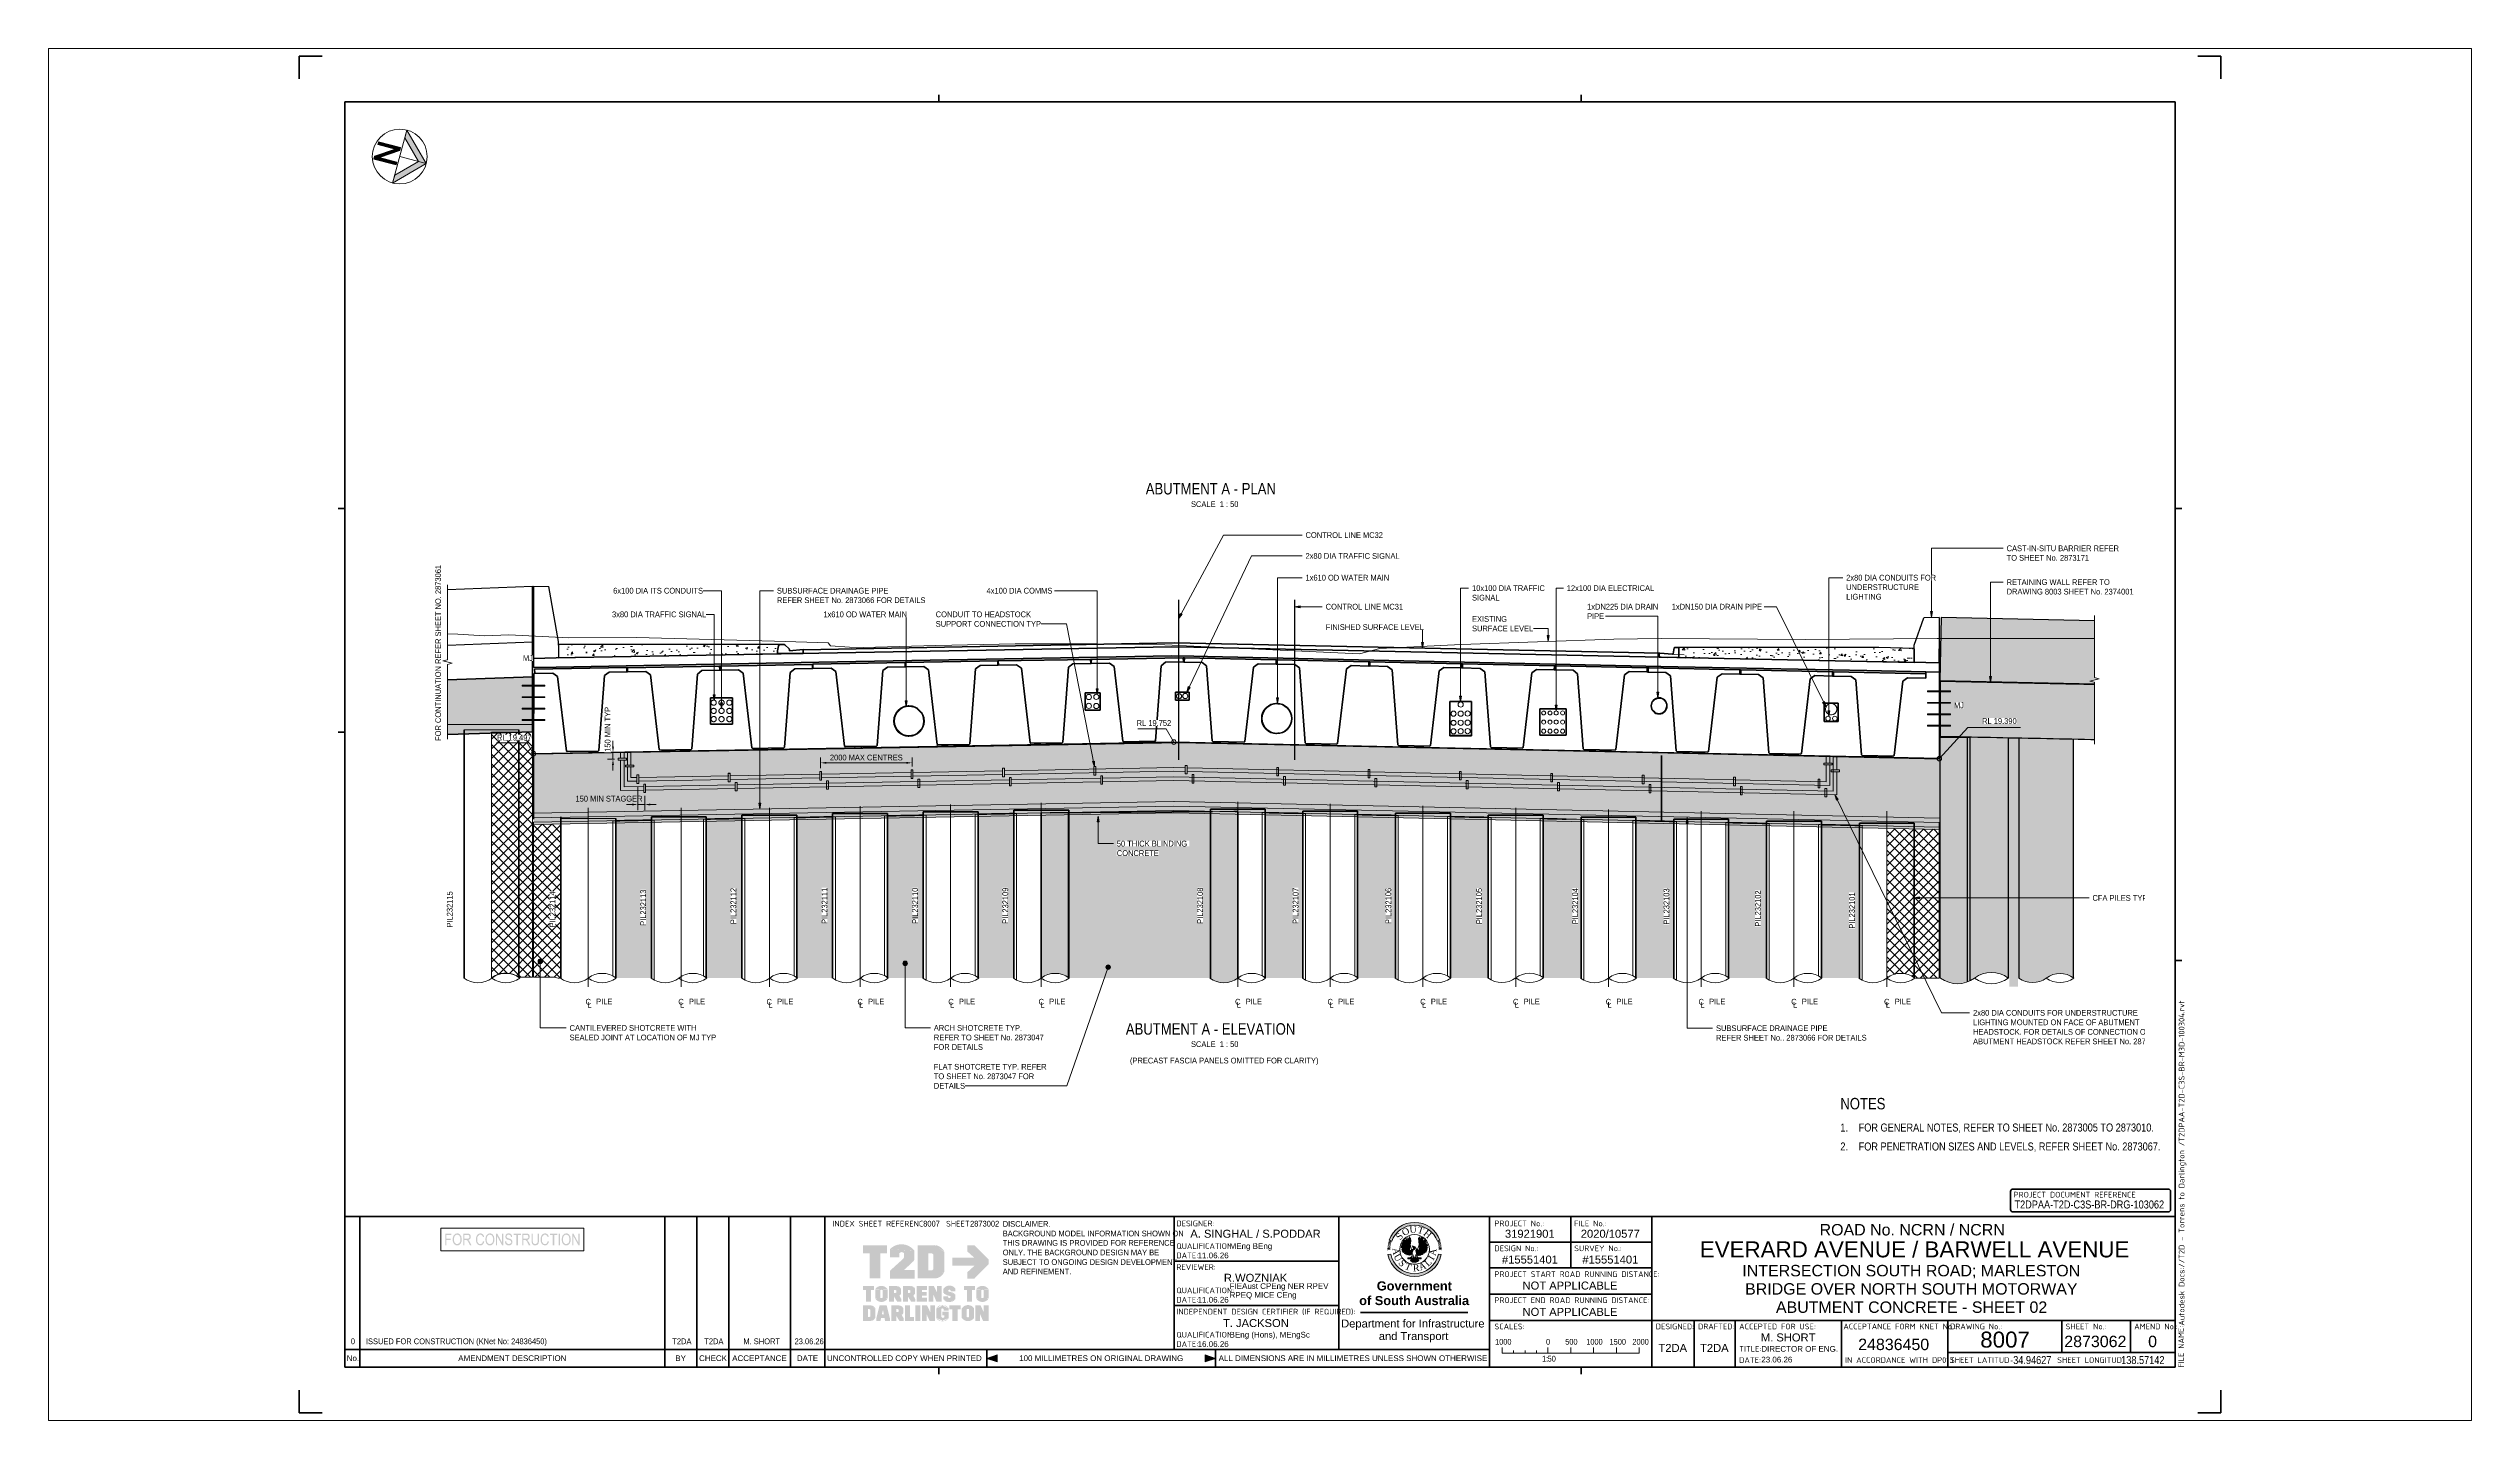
# Paper-space layout 'Layout1' of a CAD drawing. Header units: metres. Extents: x -0.11 to 0.95, y 0 to 0.6.
# The model-space entities are those that its viewports show. They can reach past a viewport. Long polylines and large blocks are cut down to what shows.
import ezdxf

# ---------------------------------------------------------------- set-up
doc = ezdxf.new("R2010")
doc.units = ezdxf.units.M
doc.linetypes.add('JacobsCenter', pattern=[0.015, 0.009, -0.0015, 0.003, -0.0015])
doc.linetypes.add('JacobsDash_2_', pattern=[0.0045, 0.003, -0.0015])
doc.layers.get('Defpoints').update_dxf_attribs({"color": 41})
for name, color, linetype, lineweight in [('A-ANNO-DIMS', 7, 'Continuous', 9), ('A-ANNO-NOTE', 7, 'Continuous', 9), ('A-ANNO-NOTE-STAMP', 10, 'Continuous', 18), ('A-DETL', 7, 'Continuous', 13), ('A-DETL-GENF', 7, 'Continuous', 9), ('A-FLOR', 7, 'Continuous', 50), ('A-GENM', 7, 'Continuous', 35), ('A-GENM-HDLN', 7, 'JacobsDash_2_', 18), ('A-ROOF', 7, 'Continuous', 50), ('A-ROOF-HDLN', 7, 'JacobsDash_2_', 18), ('G-ANNO-DIMS', 7, 'Continuous', 9), ('G-ANNO-TEXT', 7, 'Continuous', 9), ('G-ANNO-TTLB', 7, 'Continuous', 9), ('G-IMPT', 7, 'Continuous', 13), ('S-BEAM', 7, 'Continuous', 50), ('S-BEAM-HDLN', 7, 'JacobsDash_2_', 18), ('S-FNDN', 7, 'Continuous', 50), ('S-FNDN-HDLN', 7, 'JacobsDash_2_', 18), ('S-FNDN-IDEN', 7, 'Continuous', 18)]:
    doc.layers.add(name, color=color, linetype=linetype, lineweight=lineweight)
doc.layers.add('G-ANNO-NPLT', color=191, linetype='Continuous', plot=False)
doc.layers.get('G-ANNO-NPLT').freeze()
doc.styles.add('Arial', font='arial.ttf', dxfattribs={"height": 0.0025})
doc.styles.add('Arial Narrow_1', font='ARIALN.TTF', dxfattribs={"height": 0.125})
doc.styles.add('Arial Narrow_2', font='ARIALN.TTF', dxfattribs={"height": 0.0025})
doc.styles.add('Arial Narrow_3', font='ARIALN.TTF', dxfattribs={"height": 0.0035})
doc.styles.add('Arial Narrow_4', font='ARIALN.TTF', dxfattribs={"height": 0.005})
doc.styles.add('Arial Narrow_5', font='ARIALN.TTF', dxfattribs={"width": 0.9, "height": 0.0025})
doc.styles.add('Arial_1', font='arial.ttf', dxfattribs={"height": 0.0035})
doc.styles.add('Arial_2', font='arial.ttf', dxfattribs={"height": 0.005})
doc.styles.add('Arial_3', font='arial.ttf', dxfattribs={"height": 0.007})
doc.styles.add('Arial_B', font='arialbd.ttf', dxfattribs={"height": 0.004})
doc.styles.add('ISOCPEUR', font='isocpeur.ttf', dxfattribs={"height": 0.0025})
doc.styles.add('Times New Roman', font='times.ttf', dxfattribs={"height": 0.008001})
doc.dimstyles.new('Dimension_Arc_Length_T__mm_', dxfattribs={"dimscale": 0.3048, "dimtxt": 0.127929, "dimasz": 0.410105, "dimexe": 0.393701, "dimexo": 0.246063, "dimgap": 0.164042, "dimtad": 1, "dimdec": 0, "dimlfac": 1000, "dimzin": 0, "dimdsep": 46, "dimtxsty": 'Arial Narrow_1', "dimsah": 1, "dimcen": 0.09, "dimaunit": 1, "dimadec": 4, "dimazin": 0, "dimtfac": 1, "dimtdec": 4, "dimtix": 1, "dimtmove": 0, "dimatfit": 3, "dimfxl": 1, "dimtvp": 1, "dimtolj": 1, "dimtzin": 0, "dimlwd": 18, "dimlwe": 18, "dimarcsym": 2})
doc.dimstyles.new('Dimension_Standard_O__mm_', dxfattribs={"dimscale": 0.3048, "dimtxt": 0.127929, "dimasz": 0.410105, "dimexe": 0.393701, "dimexo": 0.246063, "dimgap": 0.246063, "dimtad": 1, "dimdec": 0, "dimlfac": 1000, "dimzin": 0, "dimdsep": 46, "dimtxsty": 'Arial Narrow_1', "dimsah": 1, "dimcen": 0.09, "dimaunit": 1, "dimadec": 4, "dimazin": 0, "dimtfac": 1, "dimtdec": 4, "dimtix": 1, "dimtmove": 2, "dimatfit": 3, "dimfxl": 1, "dimtvp": 1, "dimtfill": 1, "dimtolj": 1, "dimtzin": 0, "dimlwd": 18, "dimlwe": 18, "dimarcsym": 2})
doc.dimstyles.new('Dimension_Standard_T__mm__1', dxfattribs={"dimscale": 0.3048, "dimtxt": 0.127929, "dimasz": 0.410105, "dimexe": 0.393701, "dimexo": 0.246063, "dimgap": 0.164042, "dimtad": 1, "dimdec": 0, "dimlfac": 1000, "dimzin": 0, "dimdsep": 46, "dimtxsty": 'Arial Narrow_1', "dimsah": 1, "dimcen": 0.09, "dimaunit": 1, "dimadec": 4, "dimazin": 0, "dimtfac": 1, "dimtdec": 4, "dimtix": 1, "dimtmove": 2, "dimatfit": 3, "dimfxl": 1, "dimtvp": 1, "dimtolj": 1, "dimtzin": 0, "dimlwd": 18, "dimlwe": 18, "dimarcsym": 2})
pattern_1 = [(45, (1168.8137, 10.849), (-0.106066, 0.106066), []), (135, (1168.8137, 10.849), (-0.106066, -0.106066), [])]
pattern_2 = [(50, (1168.8137, 10.849), (0.462752, -0.040482), [0.04839, -0.53226]), (355, (1168.8137, 10.849), (-0.089515, 0.485288), [0.03871, -0.42581]), (100.451, (1168.8517, 10.846), (0.373239, 0.444792), [0.04112, -0.45235]), (46.184, (1168.8137, 10.979), (0.688537, -0.106788), [0.07258, -0.79839]), (96.636, (1168.8707, 10.97), (0.603004, 0.628464), [0.06168, -0.67852]), (351.184, (1168.8137, 10.979), (0.603003, 0.628458), [0.05806, -0.63871]), (21, (1168.8777, 10.946), (0.3850964, -0.259757), [0.04839, -0.53226]), (326, (1168.8777, 10.946), (0.156981, 0.46784), [0.03871, -0.42581]), (71.451, (1168.9097, 10.925), (0.542082, 0.208074), [0.04112, -0.45235]), (37.5, (1168.8137, 10.849), (0.0078486, 0.2147693), [0.00168, -0.41897, 0.00168, -0.43058, -0.42742]), (37.5, (1168.8137, 10.849), (0.0078486, 0.2147693), [-0.8529, 0.00168, -0.42574]), (7.5, (1168.8137, 10.849), (0.1697183, 0.2544596), [0.00168, -0.24477, 0.00168, -0.40929, -0.1629]), (7.5, (1168.8137, 10.849), (0.1697183, 0.2544596), [-0.65742, 0.00168, -0.16123]), (327.5, (1168.6697, 10.849), (0.344396, -0.014553), [0.00168, -0.15961, 0.00168, -0.50155, -0.66774]), (327.5, (1168.6697, 10.849), (0.344396, -0.014553), [-0.66451, 0.00168, -0.66606]), (317.5, (1168.6047, 10.849), (0.376253, 0.064585), [0.00168, -0.208, 0.00168, -0.33252, -0.47419]), (317.5, (1168.6047, 10.849), (0.376253, 0.064585), [-0.54387, 0.00168, -0.47252])]

# ---------------------------------------------------------------- blocks, each defined once
blk = doc.blocks.new('T2DPAA-T2D-PWA-DE-XRF-000001 - Drawing3_dwg-8554483-ABUTMENT CONCRETE - SHEET 02')
at = {"layer": 'G-IMPT'}
h = blk.add_hatch(color=256, dxfattribs=at)
edge = h.paths.add_edge_path()
edge.add_line((0.1549, 0.1015), (0.1515, 0.1021))
edge.add_arc((0.1226, 0.1077), 0.0295, 190.997, 349.003, ccw=False)
edge.add_line((0.0937, 0.1021), (0.0903, 0.1015))
edge.add_arc((0.1226, 0.1077), 0.0329, 190.997, 349.003)
edge = h.paths.add_edge_path()
edge.add_arc((0.1226, 0.1077), 0.0329, 20.0475, 159.9525, ccw=False)
edge.add_line((0.1535, 0.119), (0.1503, 0.1178))
edge.add_arc((0.1226, 0.1077), 0.0295, 20.0475, 159.9525)
edge.add_line((0.0949, 0.1178), (0.0917, 0.119))
h = blk.add_hatch(color=256, dxfattribs=at)
edge = h.paths.add_edge_path()
edge.add_arc((0.1226, 0.1077), 0.0329, 161.3902, 162.9856, ccw=False)
edge.add_line((0.0915, 0.1183), (0.0914, 0.1182))
edge.add_line((0.0915, 0.1183), (0.0947, 0.1172))
edge.add_line((0.0947, 0.1171), (0.0947, 0.1172))
edge.add_arc((0.1226, 0.1077), 0.0295, 161.3902, 162.9856)
edge.add_line((0.0944, 0.1163), (0.0911, 0.1174))
h = blk.add_hatch(color=256, dxfattribs=at)
edge = h.paths.add_edge_path()
edge.add_line((0.1206, 0.1074), (0.1207, 0.1074))
edge.add_line((0.1207, 0.1074), (0.1206, 0.1074))
edge = h.paths.add_edge_path()
edge.add_line((0.1166, 0.11), (0.1166, 0.1074))
edge.add_line((0.1166, 0.1074), (0.1183, 0.1065))
edge.add_line((0.1183, 0.1065), (0.119, 0.1076))
edge.add_line((0.119, 0.1076), (0.1204, 0.1079))
edge.add_line((0.1204, 0.1079), (0.1207, 0.1074))
edge.add_line((0.1207, 0.1074), (0.1211, 0.1067))
edge.add_line((0.1211, 0.1067), (0.1187, 0.1008))
edge.add_line((0.1187, 0.1008), (0.1178, 0.1012))
edge.add_line((0.1178, 0.1012), (0.1166, 0.1008))
edge.add_line((0.1166, 0.1008), (0.1161, 0.1012))
edge.add_line((0.1161, 0.1012), (0.1147, 0.101))
edge.add_line((0.1147, 0.101), (0.1143, 0.1017))
edge.add_line((0.1143, 0.1017), (0.1131, 0.1012))
edge.add_line((0.1131, 0.1012), (0.1128, 0.1022))
edge.add_line((0.1128, 0.1022), (0.1119, 0.1019))
edge.add_line((0.1119, 0.1019), (0.1119, 0.1029))
edge.add_line((0.1119, 0.1029), (0.1105, 0.1027))
edge.add_line((0.1105, 0.1027), (0.1107, 0.1043))
edge.add_line((0.1107, 0.1043), (0.1091, 0.1041))
edge.add_line((0.1091, 0.1041), (0.1095, 0.1057))
edge.add_line((0.1095, 0.1057), (0.1077, 0.106))
edge.add_line((0.1077, 0.106), (0.1081, 0.1069))
edge.add_line((0.1081, 0.1069), (0.1072, 0.1074))
edge.add_line((0.1072, 0.1074), (0.1081, 0.1091))
edge.add_line((0.1081, 0.1091), (0.1069, 0.11))
edge.add_line((0.1069, 0.11), (0.1081, 0.1112))
edge.add_line((0.1081, 0.1112), (0.1069, 0.1122))
edge.add_line((0.1069, 0.1122), (0.1085, 0.113))
edge.add_line((0.1085, 0.113), (0.1072, 0.1143))
edge.add_line((0.1072, 0.1143), (0.1095, 0.1145))
edge.add_line((0.1095, 0.1145), (0.1081, 0.116))
edge.add_line((0.1081, 0.116), (0.1105, 0.116))
edge.add_line((0.1105, 0.116), (0.1088, 0.1179))
edge.add_line((0.1088, 0.1179), (0.1119, 0.1163))
edge.add_line((0.1119, 0.1163), (0.1105, 0.1193))
edge.add_line((0.1105, 0.1193), (0.1138, 0.1172))
edge.add_line((0.1138, 0.1172), (0.1121, 0.121))
edge.add_line((0.1121, 0.121), (0.1147, 0.1181))
edge.add_line((0.1147, 0.1181), (0.1143, 0.1224))
edge.add_line((0.1143, 0.1224), (0.1159, 0.1188))
edge.add_line((0.1159, 0.1188), (0.1166, 0.1236))
edge.add_line((0.1166, 0.1236), (0.1171, 0.1207))
edge.add_line((0.1171, 0.1207), (0.1178, 0.1214))
edge.add_line((0.1178, 0.1214), (0.118, 0.1179))
edge.add_line((0.118, 0.1179), (0.1171, 0.1131))
edge.add_line((0.1171, 0.1131), (0.1178, 0.111))
edge.add_line((0.1178, 0.111), (0.1166, 0.11))
for points in [[(0.1105, 0.1193), (0.1088, 0.1179), (0.1119, 0.1163)], [(0.1369, 0.1093), (0.1385, 0.1081), (0.1367, 0.1074), (0.1376, 0.106), (0.1357, 0.106), (0.1367, 0.1043), (0.1348, 0.1043), (0.1348, 0.1031), (0.1336, 0.1034), (0.1331, 0.1022), (0.1322, 0.1024), (0.1317, 0.1015), (0.1305, 0.1017), (0.1301, 0.101), (0.1296, 0.1015), (0.1291, 0.1005), (0.1286, 0.1008), (0.1277, 0.1003), (0.1275, 0.101), (0.1268, 0.1003), (0.1251, 0.1029), (0.1242, 0.1065), (0.1246, 0.1076), (0.1263, 0.1076), (0.127, 0.1067), (0.1284, 0.1072), (0.1291, 0.11), (0.1275, 0.1112), (0.1282, 0.1133), (0.1275, 0.1219), (0.1284, 0.121), (0.1289, 0.1236), (0.1294, 0.1193), (0.1312, 0.1226), (0.1305, 0.1191), (0.1331, 0.1212), (0.1317, 0.1179), (0.1348, 0.1195), (0.1324, 0.116), (0.1364, 0.1179), (0.1341, 0.1155), (0.1371, 0.116), (0.1355, 0.1143), (0.1381, 0.1141), (0.1364, 0.1131), (0.1383, 0.1124), (0.1367, 0.1114), (0.1385, 0.11)], [(0.1312, 0.1226), (0.1331, 0.1212), (0.1305, 0.1191)], [(0.1348, 0.1195), (0.1364, 0.1179), (0.1324, 0.116)], [(0.1069, 0.1122), (0.1069, 0.11), (0.1081, 0.1112)], [(0.1081, 0.116), (0.1072, 0.1143), (0.1095, 0.1145)], [(0.1077, 0.106), (0.1091, 0.1041), (0.1095, 0.1057)], [(0.1105, 0.1027), (0.1119, 0.1019), (0.1119, 0.1029)], [(0.1225, 0.0967), (0.1233, 0.0985), (0.1277, 0.0943), (0.1263, 0.0929), (0.1237, 0.092), (0.1202, 0.0924), (0.1176, 0.0943), (0.1218, 0.0984)], [(0.1291, 0.1005), (0.1301, 0.101), (0.1296, 0.1015)], [(0.1317, 0.1015), (0.1331, 0.1022), (0.1322, 0.1024)], [(0.1383, 0.1124), (0.1381, 0.1141), (0.1364, 0.1131)]]:
    blk.add_hatch(color=256, dxfattribs=at).paths.add_polyline_path(points)
h = blk.add_hatch(color=256, dxfattribs=at)
edge = h.paths.add_edge_path()
edge.add_line((0.154, 0.1174), (0.1508, 0.1163))
edge.add_arc((0.1226, 0.1077), 0.0295, 17.0144, 18.6098)
edge.add_line((0.1505, 0.1172), (0.1505, 0.1171))
edge.add_line((0.1505, 0.1172), (0.1537, 0.1183))
edge.add_line((0.1538, 0.1182), (0.1537, 0.1183))
edge.add_arc((0.1226, 0.1077), 0.0329, 17.0144, 18.6098, ccw=False)
h = blk.add_hatch(color=256, dxfattribs=at)
edge = h.paths.add_edge_path()
edge.add_line((0.0931, 0.1083), (0.0897, 0.1083))
edge.add_arc((0.1226, 0.1077), 0.0329, 177.3415, 178.9368, ccw=False)
edge.add_line((0.0897, 0.1094), (0.0897, 0.1093))
edge.add_line((0.0897, 0.1094), (0.0932, 0.1092))
edge.add_line((0.0932, 0.1091), (0.0932, 0.1092))
edge.add_arc((0.1226, 0.1077), 0.0295, 177.3415, 178.9368)
h = blk.add_hatch(color=256, dxfattribs=at)
edge = h.paths.add_edge_path()
edge.add_line((0.0931, 0.1069), (0.0897, 0.1068))
edge.add_arc((0.1226, 0.1077), 0.0329, 180, 181.5953, ccw=False)
edge.add_line((0.0897, 0.1078), (0.0897, 0.1077))
edge.add_line((0.0897, 0.1078), (0.0931, 0.1078))
edge.add_line((0.0931, 0.1077), (0.0931, 0.1078))
edge.add_arc((0.1226, 0.1077), 0.0295, 180, 181.5953)
h = blk.add_hatch(color=256, dxfattribs=at)
edge = h.paths.add_edge_path()
edge.add_arc((0.1226, 0.1077), 0.0329, 174.6829, 176.2783, ccw=False)
edge.add_line((0.0899, 0.1109), (0.0898, 0.1108))
edge.add_line((0.0899, 0.1109), (0.0933, 0.1106))
edge.add_line((0.0933, 0.1105), (0.0933, 0.1106))
edge.add_arc((0.1226, 0.1077), 0.0295, 174.6829, 176.2783)
edge.add_line((0.0932, 0.1096), (0.0898, 0.1099))
h = blk.add_hatch(color=256, dxfattribs=at)
edge = h.paths.add_edge_path()
edge.add_arc((0.1226, 0.1077), 0.0329, 172.0244, 173.6197, ccw=False)
edge.add_line((0.09, 0.1124), (0.09, 0.1123))
edge.add_line((0.09, 0.1124), (0.0934, 0.1119))
edge.add_line((0.0934, 0.1118), (0.0934, 0.1119))
edge.add_arc((0.1226, 0.1077), 0.0295, 172.0244, 173.6197)
edge.add_line((0.0933, 0.111), (0.0899, 0.1114))
h = blk.add_hatch(color=256, dxfattribs=at)
edge = h.paths.add_edge_path()
edge.add_arc((0.1226, 0.1077), 0.0329, 169.3658, 170.9612, ccw=False)
edge.add_line((0.0903, 0.1139), (0.0903, 0.1138))
edge.add_line((0.0903, 0.1139), (0.0937, 0.1133))
edge.add_line((0.0936, 0.1132), (0.0937, 0.1133))
edge.add_arc((0.1226, 0.1077), 0.0295, 169.3658, 170.9612)
edge.add_line((0.0935, 0.1124), (0.0901, 0.1129))
h = blk.add_hatch(color=256, dxfattribs=at)
edge = h.paths.add_edge_path()
edge.add_arc((0.1226, 0.1077), 0.0329, 166.7073, 168.3026, ccw=False)
edge.add_line((0.0906, 0.1154), (0.0906, 0.1153))
edge.add_line((0.0906, 0.1154), (0.0939, 0.1146))
edge.add_line((0.0939, 0.1145), (0.0939, 0.1146))
edge.add_arc((0.1226, 0.1077), 0.0295, 166.7073, 168.3026)
edge.add_line((0.0937, 0.1137), (0.0904, 0.1144))
h = blk.add_hatch(color=256, dxfattribs=at)
edge = h.paths.add_edge_path()
edge.add_line((0.0941, 0.115), (0.0907, 0.1159))
edge.add_arc((0.1226, 0.1077), 0.0329, 164.0488, 165.6441, ccw=False)
edge.add_line((0.091, 0.1169), (0.091, 0.1168))
edge.add_line((0.091, 0.1169), (0.0943, 0.1159))
edge.add_line((0.0943, 0.1158), (0.0943, 0.1159))
edge.add_arc((0.1226, 0.1077), 0.0295, 164.0488, 165.6441)
h = blk.add_hatch(color=256, dxfattribs=at)
edge = h.paths.add_edge_path()
edge.add_line((0.1232, 0.1095), (0.1225, 0.1076))
edge.add_line((0.1225, 0.1076), (0.1207, 0.1074))
edge.add_line((0.1207, 0.1074), (0.1207, 0.1074))
edge.add_line((0.1207, 0.1074), (0.1216, 0.1086))
edge.add_line((0.1216, 0.1086), (0.1197, 0.1119))
edge.add_line((0.1197, 0.1119), (0.1232, 0.1107))
edge.add_line((0.1232, 0.1107), (0.1239, 0.1098))
edge.add_line((0.1239, 0.1098), (0.1232, 0.1095))
h = blk.add_hatch(color=256, dxfattribs=at)
edge = h.paths.add_edge_path()
edge.add_arc((0.1226, 0.1077), 0.0295, 14.3559, 15.9512)
edge.add_line((0.1509, 0.1159), (0.1509, 0.1158))
edge.add_line((0.1509, 0.1159), (0.1542, 0.1169))
edge.add_line((0.1542, 0.1168), (0.1542, 0.1169))
edge.add_arc((0.1226, 0.1077), 0.0329, 14.3559, 15.9512, ccw=False)
edge.add_line((0.1545, 0.1159), (0.1511, 0.115))
h = blk.add_hatch(color=256, dxfattribs=at)
edge = h.paths.add_edge_path()
edge.add_line((0.1548, 0.1144), (0.1514, 0.1137))
edge.add_arc((0.1226, 0.1077), 0.0295, 11.6974, 13.2927)
edge.add_line((0.1512, 0.1146), (0.1513, 0.1145))
edge.add_line((0.1512, 0.1146), (0.1546, 0.1154))
edge.add_line((0.1546, 0.1153), (0.1546, 0.1154))
edge.add_arc((0.1226, 0.1077), 0.0329, 11.6974, 13.2927, ccw=False)
h = blk.add_hatch(color=256, dxfattribs=at)
edge = h.paths.add_edge_path()
edge.add_arc((0.1226, 0.1077), 0.0295, 9.0388, 10.6342)
edge.add_line((0.1515, 0.1133), (0.1515, 0.1132))
edge.add_line((0.1515, 0.1133), (0.1549, 0.1139))
edge.add_line((0.1549, 0.1138), (0.1549, 0.1139))
edge.add_arc((0.1226, 0.1077), 0.0329, 9.0388, 10.6342, ccw=False)
edge.add_line((0.1551, 0.1129), (0.1517, 0.1124))
h = blk.add_hatch(color=256, dxfattribs=at)
edge = h.paths.add_edge_path()
edge.add_arc((0.1226, 0.1077), 0.0295, 6.3803, 7.9756)
edge.add_line((0.1518, 0.1119), (0.1518, 0.1118))
edge.add_line((0.1518, 0.1119), (0.1552, 0.1124))
edge.add_line((0.1552, 0.1123), (0.1552, 0.1124))
edge.add_arc((0.1226, 0.1077), 0.0329, 6.3803, 7.9756, ccw=False)
edge.add_line((0.1553, 0.1114), (0.1519, 0.111))
h = blk.add_hatch(color=256, dxfattribs=at)
edge = h.paths.add_edge_path()
edge.add_line((0.1554, 0.1099), (0.152, 0.1096))
edge.add_arc((0.1226, 0.1077), 0.0295, 3.7217, 5.3171)
edge.add_line((0.1519, 0.1106), (0.1519, 0.1105))
edge.add_line((0.1519, 0.1106), (0.1553, 0.1109))
edge.add_line((0.1553, 0.1108), (0.1553, 0.1109))
edge.add_arc((0.1226, 0.1077), 0.0329, 3.7217, 5.3171, ccw=False)
h = blk.add_hatch(color=256, dxfattribs=at)
edge = h.paths.add_edge_path()
edge.add_line((0.1555, 0.1083), (0.1521, 0.1083))
edge.add_arc((0.1226, 0.1077), 0.0295, 1.0632, 2.6585)
edge.add_line((0.152, 0.1092), (0.152, 0.1091))
edge.add_line((0.152, 0.1092), (0.1554, 0.1094))
edge.add_line((0.1555, 0.1093), (0.1554, 0.1094))
edge.add_arc((0.1226, 0.1077), 0.0329, 1.0632, 2.6585, ccw=False)
h = blk.add_hatch(color=256, dxfattribs=at)
edge = h.paths.add_edge_path()
edge.add_line((0.1555, 0.1068), (0.152, 0.1069))
edge.add_arc((0.1226, 0.1077), 0.0295, 358.4047, 360)
edge.add_line((0.1521, 0.1078), (0.1521, 0.1077))
edge.add_line((0.1521, 0.1078), (0.1555, 0.1078))
edge.add_line((0.1555, 0.1077), (0.1555, 0.1078))
edge.add_arc((0.1226, 0.1077), 0.0329, 358.4047, 360, ccw=False)
for p, q in [((0.0917, 0.119), (0.0949, 0.1178)), ((0.1105, 0.1193), (0.1088, 0.1179)), ((0.1088, 0.1179), (0.1119, 0.1163)), ((0.1119, 0.1163), (0.1105, 0.1193)), ((0.1305, 0.1191), (0.1312, 0.1226)), ((0.1331, 0.1212), (0.1305, 0.1191)), ((0.1312, 0.1226), (0.1331, 0.1212)), ((0.1324, 0.116), (0.1348, 0.1195)), ((0.1364, 0.1179), (0.1324, 0.116)), ((0.1348, 0.1195), (0.1364, 0.1179)), ((0.1503, 0.1178), (0.1535, 0.119)), ((0.0903, 0.1015), (0.0937, 0.1021)), ((0.1069, 0.1122), (0.1069, 0.11)), ((0.1081, 0.1112), (0.1069, 0.1122)), ((0.1069, 0.11), (0.1081, 0.1112)), ((0.1081, 0.116), (0.1072, 0.1143)), ((0.1072, 0.1143), (0.1095, 0.1145)), ((0.1077, 0.106), (0.1091, 0.1041)), ((0.1095, 0.1057), (0.1077, 0.106)), ((0.1095, 0.1145), (0.1081, 0.116)), ((0.1091, 0.1041), (0.1095, 0.1057)), ((0.1119, 0.1029), (0.1105, 0.1027)), ((0.1105, 0.1027), (0.1119, 0.1019)), ((0.1119, 0.1019), (0.1119, 0.1029)), ((0.115, 0.0967), (0.1197, 0.0967)), ((0.1211, 0.1003), (0.1173, 0.0974)), ((0.1244, 0.1003), (0.1272, 0.0974)), ((0.1256, 0.0967), (0.1308, 0.0967)), ((0.1296, 0.1015), (0.1291, 0.1005)), ((0.1291, 0.1005), (0.1301, 0.101)), ((0.1301, 0.101), (0.1296, 0.1015)), ((0.1322, 0.1024), (0.1317, 0.1015)), ((0.1317, 0.1015), (0.1331, 0.1022)), ((0.1331, 0.1022), (0.1322, 0.1024)), ((0.1381, 0.1141), (0.1364, 0.1131)), ((0.1364, 0.1131), (0.1383, 0.1124)), ((0.1383, 0.1124), (0.1381, 0.1141)), ((0.1515, 0.1021), (0.1549, 0.1015))]:
    blk.add_line(p, q, dxfattribs=at)
at = {"layer": 'G-IMPT', "flags": 128}
for points in [[(0.1085, 0.113), (0.1072, 0.1143), (0.1095, 0.1145), (0.1081, 0.116), (0.1105, 0.116), (0.1088, 0.1179), (0.1119, 0.1163), (0.1105, 0.1193), (0.1138, 0.1172), (0.1121, 0.121), (0.1147, 0.1181), (0.1143, 0.1224), (0.1159, 0.1188), (0.1166, 0.1236), (0.1171, 0.1207), (0.1178, 0.1214), (0.118, 0.1179), (0.1171, 0.1131), (0.119, 0.1076), (0.1204, 0.1079), (0.1211, 0.1067), (0.1187, 0.1008), (0.1178, 0.1012), (0.1166, 0.1008), (0.1161, 0.1012), (0.1147, 0.101), (0.1143, 0.1017), (0.1131, 0.1012), (0.1128, 0.1022), (0.1119, 0.1019), (0.1119, 0.1029), (0.1105, 0.1027), (0.1107, 0.1043), (0.1091, 0.1041), (0.1095, 0.1057), (0.1077, 0.106), (0.1081, 0.1069), (0.1072, 0.1074), (0.1081, 0.1091), (0.1069, 0.11), (0.1081, 0.1112), (0.1069, 0.1122), (0.1087, 0.1131)], [(0.1199, 0.1031), (0.1225, 0.0967), (0.1251, 0.1029), (0.1242, 0.1065), (0.1246, 0.1076), (0.1263, 0.1076), (0.1282, 0.1133), (0.1275, 0.1219), (0.1284, 0.121), (0.1289, 0.1236), (0.1294, 0.1193), (0.1312, 0.1226), (0.1305, 0.1191), (0.1331, 0.1212), (0.1317, 0.1179), (0.1348, 0.1195), (0.1324, 0.116), (0.1364, 0.1179), (0.1341, 0.1155), (0.1371, 0.116), (0.1355, 0.1143), (0.1381, 0.1141), (0.1364, 0.1131), (0.1383, 0.1124), (0.1367, 0.1114), (0.1385, 0.11), (0.1369, 0.1093), (0.1385, 0.1081), (0.1367, 0.1074), (0.1376, 0.106), (0.1357, 0.106), (0.1367, 0.1043), (0.1348, 0.1043), (0.1348, 0.1031), (0.1336, 0.1034), (0.1331, 0.1022), (0.1322, 0.1024), (0.1317, 0.1015), (0.1305, 0.1017), (0.1301, 0.101), (0.1296, 0.1015), (0.1291, 0.1005), (0.1286, 0.1008), (0.1277, 0.1003), (0.1275, 0.101), (0.1268, 0.1003), (0.1251, 0.1029)], [(0.1206, 0.0974), (0.1145, 0.0974), (0.1145, 0.0962), (0.1194, 0.0962)], [(0.119, 0.1076), (0.1183, 0.1065), (0.1166, 0.1074), (0.1166, 0.11), (0.1178, 0.111)], [(0.1218, 0.0984), (0.1176, 0.0943), (0.1202, 0.0924), (0.1237, 0.092), (0.1263, 0.0929), (0.1277, 0.0943), (0.1233, 0.0985)], [(0.1239, 0.1098), (0.1244, 0.1091), (0.1246, 0.1076)], [(0.1246, 0.0974), (0.1308, 0.0974), (0.1308, 0.0962), (0.126, 0.0962)], [(0.1263, 0.1076), (0.127, 0.1067), (0.1284, 0.1072), (0.1291, 0.11), (0.1275, 0.1112)]]:
    blk.add_lwpolyline(points, dxfattribs=at)
blk.add_lwpolyline([(0.1206, 0.1074), (0.1216, 0.1086), (0.1197, 0.1119), (0.1232, 0.1107), (0.1239, 0.1098), (0.1232, 0.1095), (0.1225, 0.1076)], close=True, dxfattribs=at)
at = {"layer": 'G-IMPT'}
blk.add_circle((0.1226, 0.1077), 0.018, dxfattribs=at)
for radius, start, end in [(0.0329, 20.0475, 159.9525), (0.0295, 20.0475, 159.9525), (0.0329, 190.997, 349.003), (0.0295, 190.997, 349.003)]:
    blk.add_arc((0.1226, 0.1077), radius, start, end, dxfattribs=at)
at = {"layer": 'G-IMPT', "lineweight": 9, "char_height": 0.008, "attachment_point": 2, "line_spacing_factor": 1.029793, "style": 'Times New Roman'}
for s, insert, width, rotation in [('S', (0.1012, 0.1263), 0.008041, 49.0663), ('O', (0.1099, 0.133), 0.010353, 26.6943), ('U', (0.1205, 0.136), 0.010353, 4.3222), ('T', (0.1314, 0.1347), 0.008744, 341.9502), ('H', (0.141, 0.1293), 0.010353, 319.5782), ('A', (0.104, 0.106), 0.010353, 279.6978), ('U', (0.1058, 0.0996), 0.010353, 300.15), ('S', (0.1107, 0.0935), 0.008041, 310.3575), ('T', (0.1164, 0.0903), 0.008744, 336.9699), ('R', (0.1244, 0.0893), 0.009549, 3.701), ('A', (0.1307, 0.0909), 0.010353, 21.3382), ('L', (0.1363, 0.0949), 0.008744, 42.375), ('I', (0.1395, 0.0995), 0.004825, 60.5783), ('A', (0.141, 0.1048), 0.010353, 83.64)]:
    blk.add_mtext(s, dxfattribs=dict(at, insert=insert, width=width, rotation=rotation))
blk = doc.blocks.new('T2DPAA-T2D-PWA-DE-XRF-000001 - Standard-8554974-ABUTMENT CONCRETE - SHEET 02')
at = {"layer": 'G-ANNO-TTLB', "true_color": 0x1d4a5c}
h = blk.add_hatch(color=139, dxfattribs=at)
edge = h.paths.add_edge_path()
edge.add_line((0.2623, 0.0443), (0.2623, 0.0452))
edge.add_arc((0.2616, 0.044), 0.00145, 58.8241, 99.793)
edge.add_line((0.2613, 0.0454), (0.2613, 0.0441))
edge.add_arc((0.2616, 0.0455), 0.00141, 259.7202, 301.6629)
edge = h.paths.add_edge_path()
edge.add_arc((0.2625, 0.0448), 0.00224, 301.808, 330.1086, ccw=False)
edge.add_line((0.2637, 0.0429), (0.2645, 0.0415))
edge.add_line((0.2645, 0.0415), (0.2645, 0.0403))
edge.add_line((0.2645, 0.0403), (0.2627, 0.0403))
edge.add_line((0.2627, 0.0403), (0.2613, 0.0425))
edge.add_line((0.2613, 0.0425), (0.2613, 0.0403))
edge.add_line((0.2613, 0.0403), (0.2591, 0.0403))
edge.add_line((0.2591, 0.0403), (0.2591, 0.0471))
edge.add_line((0.2591, 0.0471), (0.2624, 0.0471))
edge.add_arc((0.2623, 0.0446), 0.00248, 32.8357, 87.7033, ccw=False)
edge.add_line((0.2644, 0.046), (0.2644, 0.0437))
edge = h.paths.add_edge_path()
edge.add_line((0.2674, 0.0527), (0.2674, 0.0537))
edge.add_arc((0.2667, 0.0524), 0.00145, 58.8241, 99.793)
edge.add_line((0.2665, 0.0539), (0.2665, 0.0526))
edge.add_arc((0.2667, 0.0539), 0.00141, 259.7202, 301.6629)
edge = h.paths.add_edge_path()
edge.add_arc((0.2676, 0.0532), 0.00224, 301.808, 330.1086, ccw=False)
edge.add_line((0.2688, 0.0513), (0.2696, 0.0499))
edge.add_line((0.2696, 0.0499), (0.2696, 0.0487))
edge.add_line((0.2696, 0.0487), (0.2678, 0.0487))
edge.add_line((0.2678, 0.0487), (0.2664, 0.051))
edge.add_line((0.2664, 0.051), (0.2664, 0.0487))
edge.add_line((0.2664, 0.0487), (0.2642, 0.0487))
edge.add_line((0.2642, 0.0487), (0.2642, 0.0555))
edge.add_line((0.2642, 0.0555), (0.2676, 0.0555))
edge.add_arc((0.2675, 0.0531), 0.00248, 32.8357, 87.7033, ccw=False)
edge.add_line((0.2695, 0.0544), (0.2695, 0.0521))
edge = h.paths.add_edge_path()
edge.add_line((0.2499, 0.0422), (0.2499, 0.0452))
edge.add_arc((0.2491, 0.0441), 0.00138, 56.3448, 98.7814)
edge.add_line((0.2489, 0.0454), (0.2489, 0.0419))
edge.add_arc((0.2491, 0.0433), 0.00138, 261.2186, 303.6552)
edge = h.paths.add_edge_path()
edge.add_line((0.2613, 0.0527), (0.2613, 0.0537))
edge.add_arc((0.2606, 0.0524), 0.00145, 58.8241, 99.793)
edge.add_line((0.2603, 0.0539), (0.2603, 0.0526))
edge.add_arc((0.2606, 0.0539), 0.00141, 259.7202, 301.6629)
edge = h.paths.add_edge_path()
edge.add_line((0.2502, 0.0403), (0.2467, 0.0403))
edge.add_line((0.2467, 0.0403), (0.2467, 0.0471))
edge.add_line((0.2467, 0.0471), (0.2501, 0.0471))
edge.add_arc((0.25, 0.0447), 0.00241, 26.2483, 85.5583, ccw=False)
edge.add_line((0.2521, 0.0457), (0.2521, 0.0416))
edge.add_arc((0.2502, 0.0424), 0.00209, 270, 338.4707, ccw=False)
h.paths.add_polyline_path([(0.2555, 0.0451), (0.255, 0.0432), (0.2559, 0.0432)])
h.paths.add_polyline_path([(0.2585, 0.0415), (0.2585, 0.0403), (0.2564, 0.0403), (0.2562, 0.0415), (0.2547, 0.0415), (0.2544, 0.0403), (0.2526, 0.0403), (0.2526, 0.0415), (0.254, 0.0471), (0.2571, 0.0471)])
h.paths.add_polyline_path([(0.2673, 0.042), (0.269, 0.042), (0.269, 0.0403), (0.2651, 0.0403), (0.2651, 0.0471), (0.2673, 0.0471)])
h.paths.add_polyline_path([(0.2718, 0.0403), (0.2696, 0.0403), (0.2696, 0.0471), (0.2718, 0.0471)])
h.paths.add_polyline_path([(0.2762, 0.0441), (0.2762, 0.0471), (0.2782, 0.0471), (0.2782, 0.0403), (0.2759, 0.0403), (0.2746, 0.0432), (0.2746, 0.0403), (0.2725, 0.0403), (0.2725, 0.0471), (0.2748, 0.0471)])
edge = h.paths.add_edge_path()
edge.add_arc((0.2817, 0.0424), 0.000774, 214.5178, 325.4822)
edge.add_line((0.2823, 0.0419), (0.2823, 0.0427))
edge.add_line((0.2823, 0.0427), (0.2815, 0.0427))
edge.add_line((0.2815, 0.0427), (0.2815, 0.0443))
edge.add_line((0.2815, 0.0443), (0.2842, 0.0443))
edge.add_line((0.2842, 0.0443), (0.2842, 0.0415))
edge.add_arc((0.2819, 0.0428), 0.00262, 274.1131, 330.4929, ccw=False)
edge.add_arc((0.2815, 0.0434), 0.00327, 260.2337, 279.7663, ccw=False)
edge.add_arc((0.2812, 0.0429), 0.00275, 208.3817, 264.7517, ccw=False)
edge.add_line((0.2788, 0.0416), (0.2788, 0.0458))
edge.add_arc((0.2812, 0.0445), 0.00268, 94.8448, 152.8409, ccw=False)
edge.add_arc((0.2815, 0.0424), 0.00482, 83.0812, 96.9188, ccw=False)
edge.add_arc((0.2818, 0.0444), 0.00278, 31.3102, 83.6241, ccw=False)
edge.add_line((0.2842, 0.0459), (0.2842, 0.0447))
edge.add_line((0.2842, 0.0447), (0.282, 0.0447))
edge.add_line((0.282, 0.0447), (0.282, 0.0455))
edge.add_arc((0.2815, 0.0451), 0.000641, 40.732, 139.268)
edge.add_line((0.281, 0.0455), (0.281, 0.0419))
h.paths.add_polyline_path([(0.2882, 0.0403), (0.2859, 0.0403), (0.2859, 0.0454), (0.2846, 0.0454), (0.2846, 0.0471), (0.2895, 0.0471), (0.2895, 0.0454), (0.2882, 0.0454)])
edge = h.paths.add_edge_path()
edge.add_arc((0.2927, 0.0429), 0.00104, 239.6549, 300.3451)
edge.add_line((0.2932, 0.042), (0.2932, 0.0454))
edge.add_arc((0.2927, 0.0445), 0.00103, 59.5446, 120.4554)
edge.add_line((0.2921, 0.0454), (0.2921, 0.042))
edge = h.paths.add_edge_path()
edge.add_arc((0.2927, 0.0434), 0.00323, 212.7347, 327.2653, ccw=False)
edge.add_line((0.29, 0.0417), (0.29, 0.0458))
edge.add_arc((0.2927, 0.044), 0.00323, 32.6408, 147.3592, ccw=False)
edge.add_line((0.2954, 0.0458), (0.2954, 0.0417))
h.paths.add_polyline_path([(0.3017, 0.0403), (0.2993, 0.0403), (0.298, 0.0432), (0.298, 0.0403), (0.2959, 0.0403), (0.2959, 0.0471), (0.2982, 0.0471), (0.2996, 0.0441), (0.2996, 0.0471), (0.3017, 0.0471)])
edge = h.paths.add_edge_path()
edge.add_arc((0.299, 0.0513), 0.00104, 239.6549, 300.3451)
edge.add_line((0.2995, 0.0504), (0.2995, 0.0538))
edge.add_arc((0.299, 0.0529), 0.00103, 59.5446, 120.4554)
edge.add_line((0.2985, 0.0538), (0.2985, 0.0504))
edge = h.paths.add_edge_path()
edge.add_arc((0.299, 0.0518), 0.00323, 212.7347, 327.2653, ccw=False)
edge.add_line((0.2963, 0.0501), (0.2963, 0.0542))
edge.add_arc((0.299, 0.0524), 0.00323, 32.6408, 147.3592, ccw=False)
edge.add_line((0.3017, 0.0542), (0.3017, 0.0501))
h.paths.add_polyline_path([(0.2945, 0.0487), (0.2923, 0.0487), (0.2923, 0.0538), (0.2909, 0.0538), (0.2909, 0.0555), (0.2958, 0.0555), (0.2958, 0.0538), (0.2945, 0.0538)])
edge = h.paths.add_edge_path()
edge.add_line((0.2872, 0.0518), (0.2872, 0.0499))
edge.add_arc((0.2849, 0.0513), 0.0027, 273.7285, 329.3952, ccw=False)
edge.add_line((0.285, 0.0486), (0.2841, 0.0486))
edge.add_arc((0.2842, 0.0512), 0.00266, 210.1626, 267.7624, ccw=False)
edge.add_line((0.2819, 0.0499), (0.2819, 0.051))
edge.add_line((0.2819, 0.051), (0.2841, 0.051))
edge.add_arc((0.2845, 0.0508), 0.000522, 155.2714, 300.4507)
edge.add_arc((0.2846, 0.0508), 0.000487, 289.6558, 416.8121)
edge.add_line((0.2849, 0.0512), (0.2834, 0.0515))
edge.add_arc((0.2841, 0.054), 0.00253, 213.4271, 255.8381, ccw=False)
edge.add_line((0.2819, 0.0526), (0.2819, 0.0544))
edge.add_arc((0.2846, 0.0525), 0.00325, 35.8397, 144.1603, ccw=False)
edge.add_line((0.2872, 0.0544), (0.2872, 0.0533))
edge.add_line((0.2872, 0.0533), (0.2851, 0.0533))
edge.add_arc((0.2846, 0.0535), 0.000494, 335.3316, 479.9481)
edge.add_arc((0.2845, 0.0535), 0.000428, 103.9979, 246.4243)
edge.add_line((0.2843, 0.0531), (0.2853, 0.0529))
edge.add_arc((0.2849, 0.0501), 0.00281, 35.1328, 82.3403, ccw=False)
h.paths.add_polyline_path([(0.2792, 0.0526), (0.2792, 0.0555), (0.2812, 0.0555), (0.2812, 0.0487), (0.2789, 0.0487), (0.2776, 0.0517), (0.2776, 0.0487), (0.2755, 0.0487), (0.2755, 0.0555), (0.2778, 0.0555)])
h.paths.add_polyline_path([(0.2725, 0.053), (0.2746, 0.053), (0.2746, 0.0513), (0.2725, 0.0513), (0.2725, 0.0504), (0.2748, 0.0504), (0.2748, 0.0487), (0.2703, 0.0487), (0.2703, 0.0555), (0.2748, 0.0555), (0.2748, 0.0538), (0.2725, 0.0538)])
edge = h.paths.add_edge_path()
edge.add_arc((0.2615, 0.0532), 0.00224, 301.808, 330.1086, ccw=False)
edge.add_line((0.2627, 0.0513), (0.2635, 0.0499))
edge.add_line((0.2635, 0.0499), (0.2635, 0.0487))
edge.add_line((0.2635, 0.0487), (0.2617, 0.0487))
edge.add_line((0.2617, 0.0487), (0.2603, 0.051))
edge.add_line((0.2603, 0.051), (0.2603, 0.0487))
edge.add_line((0.2603, 0.0487), (0.2581, 0.0487))
edge.add_line((0.2581, 0.0487), (0.2581, 0.0555))
edge.add_line((0.2581, 0.0555), (0.2614, 0.0555))
edge.add_arc((0.2613, 0.0531), 0.00248, 32.8357, 87.7033, ccw=False)
edge.add_line((0.2634, 0.0544), (0.2634, 0.0521))
edge = h.paths.add_edge_path()
edge.add_line((0.2543, 0.0538), (0.2543, 0.0504))
edge.add_arc((0.2548, 0.0513), 0.00104, 239.6549, 300.3451)
edge.add_line((0.2553, 0.0504), (0.2553, 0.0538))
edge.add_arc((0.2548, 0.0529), 0.00103, 59.5446, 120.4554)
edge = h.paths.add_edge_path()
edge.add_line((0.2521, 0.0501), (0.2521, 0.0542))
edge.add_arc((0.2548, 0.0524), 0.00323, 32.6408, 147.3592, ccw=False)
edge.add_line((0.2575, 0.0542), (0.2575, 0.0501))
edge.add_arc((0.2548, 0.0518), 0.00323, 212.7347, 327.2653, ccw=False)
h.paths.add_polyline_path([(0.2503, 0.0487), (0.248, 0.0487), (0.248, 0.0538), (0.2467, 0.0538), (0.2467, 0.0555), (0.2516, 0.0555), (0.2516, 0.0538), (0.2503, 0.0538)])
h.paths.add_polyline_path([(0.3017, 0.0672), (0.3017, 0.0651), (0.2955, 0.0588), (0.2924, 0.0588), (0.2924, 0.0616), (0.2955, 0.0644), (0.2858, 0.0644), (0.2858, 0.0679), (0.2955, 0.0679), (0.2924, 0.0707), (0.2924, 0.0734), (0.2955, 0.0734)])
edge = h.paths.add_edge_path()
edge.add_line((0.2768, 0.0699), (0.2754, 0.0699))
edge.add_line((0.2754, 0.0699), (0.2754, 0.0624))
edge.add_line((0.2754, 0.0624), (0.2768, 0.0624))
edge.add_arc((0.2767, 0.0633), 0.000915, 277.9427, 335.4563)
edge.add_line((0.2775, 0.0629), (0.2775, 0.0694))
edge.add_arc((0.2767, 0.0689), 0.000957, 31.2517, 83.8556)
edge = h.paths.add_edge_path()
edge.add_line((0.2781, 0.0589), (0.2707, 0.0589))
edge.add_line((0.2707, 0.0589), (0.2707, 0.0734))
edge.add_line((0.2707, 0.0734), (0.2781, 0.0734))
edge.add_arc((0.2777, 0.0683), 0.00519, 26.2483, 85.5583, ccw=False)
edge.add_line((0.2823, 0.0705), (0.2823, 0.0617))
edge.add_arc((0.2781, 0.0634), 0.00451, 270, 338.4707, ccw=False)
edge = h.paths.add_edge_path()
edge.add_line((0.2627, 0.0699), (0.2627, 0.0681))
edge.add_line((0.2627, 0.0681), (0.2585, 0.0681))
edge.add_line((0.2585, 0.0681), (0.2585, 0.0716))
edge.add_arc((0.2636, 0.0668), 0.00703, 37.1177, 136.9917, ccw=False)
edge.add_line((0.2692, 0.071), (0.2692, 0.0671))
edge.add_arc((0.2674, 0.0677), 0.00193, 316.9738, 340.8309, ccw=False)
edge.add_line((0.2688, 0.0664), (0.268, 0.0656))
edge.add_line((0.268, 0.0656), (0.2646, 0.0625))
edge.add_line((0.2646, 0.0625), (0.2693, 0.0625))
edge.add_line((0.2693, 0.0625), (0.2693, 0.0588))
edge.add_line((0.2693, 0.0588), (0.2585, 0.0588))
edge.add_line((0.2585, 0.0588), (0.2585, 0.0622))
edge.add_line((0.2585, 0.0622), (0.2638, 0.067))
edge.add_line((0.2638, 0.067), (0.2647, 0.068))
edge.add_line((0.2647, 0.068), (0.2647, 0.0699))
edge.add_arc((0.2637, 0.0691), 0.00131, 40.7337, 139.2663)
h.paths.add_polyline_path([(0.2467, 0.0734), (0.2573, 0.0734), (0.2573, 0.0698), (0.2544, 0.0698), (0.2544, 0.0589), (0.2496, 0.0589), (0.2496, 0.0699), (0.2467, 0.0699)])
at = {"layer": 'G-IMPT', "lineweight": 9}
for points in [[(0.3055, 0.0254), (0.3055, 0.0239), (0.3055, 0.0224), (0.301, 0.0239)], [(0.3965, 0.0254), (0.401, 0.0239), (0.3965, 0.0224), (0.3965, 0.0239)]]:
    blk.add_hatch(color=256, dxfattribs=at).paths.add_polyline_path(points)
at = {"layer": 'A-ANNO-NOTE'}
for p, q in [((0.5265, 0.0287), (0.5265, 0.0262)), ((0.5265, 0.0262), (0.5865, 0.0262)), ((0.5315, 0.0274), (0.5315, 0.0262)), ((0.5365, 0.0274), (0.5365, 0.0262)), ((0.5415, 0.0274), (0.5415, 0.0262)), ((0.5465, 0.0287), (0.5465, 0.0262)), ((0.5565, 0.0287), (0.5565, 0.0262)), ((0.5665, 0.0287), (0.5665, 0.0262)), ((0.5765, 0.0287), (0.5765, 0.0262)), ((0.5865, 0.0287), (0.5865, 0.0262))]:
    blk.add_line(p, q, dxfattribs=at)
at = {"layer": 'G-ANNO-TTLB', "color": 8, "lineweight": 35, "true_color": 0x808080}
for p, q in [((0, 0.594), (0.01, 0.594)), ((0, 0.584), (0, 0.594)), ((0.831, 0.594), (0.841, 0.594)), ((0.841, 0.594), (0.841, 0.584)), ((0, 0), (0, 0.01)), ((0.01, 0), (0, 0)), ((0.831, 0), (0.841, 0)), ((0.841, 0), (0.841, 0.01))]:
    blk.add_line(p, q, dxfattribs=at)
at = {"layer": 'G-ANNO-TTLB', "lineweight": 100}
for p, q in [((0.02, 0.574), (0.02, 0.02)), ((0.821, 0.574), (0.02, 0.574)), ((0.821, 0.02), (0.821, 0.574)), ((0.23, 0.02), (0.23, 0.086)), ((0.455, 0.086), (0.455, 0.0277)), ((0.521, 0.086), (0.521, 0.02)), ((0.592, 0.086), (0.592, 0.02)), ((0.4645, 0.044), (0.5115, 0.044)), ((0.02, 0.02), (0.821, 0.02))]:
    blk.add_line(p, q, dxfattribs=at)
at = {"layer": 'G-ANNO-TTLB', "lineweight": 50}
for p, q in [((0.28, 0.577), (0.28, 0.574)), ((0.561, 0.577), (0.561, 0.574)), ((0.017, 0.396), (0.02, 0.396)), ((0.821, 0.396), (0.824, 0.396)), ((0.017, 0.298), (0.02, 0.298)), ((0.821, 0.198), (0.824, 0.198)), ((0.749, 0.097), (0.749, 0.089)), ((0.818, 0.098), (0.75, 0.098)), ((0.819, 0.089), (0.819, 0.097)), ((0.75, 0.088), (0.818, 0.088)), ((0.28, 0.02), (0.28, 0.017)), ((0.561, 0.02), (0.561, 0.017))]:
    blk.add_line(p, q, dxfattribs=at)
at = {"layer": 'G-ANNO-TTLB', "lineweight": 35}
for p, q in [((0.0265, 0.02), (0.0265, 0.086)), ((0.16, 0.02), (0.16, 0.086)), ((0.174, 0.02), (0.174, 0.086)), ((0.188, 0.02), (0.188, 0.086)), ((0.215, 0.02), (0.215, 0.086)), ((0.5565, 0.086), (0.5565, 0.0635)), ((0.521, 0.0748), (0.592, 0.0748)), ((0.521, 0.0635), (0.592, 0.0635)), ((0.455, 0.0471), (0.383, 0.0471)), ((0.521, 0.052), (0.592, 0.052)), ((0.521, 0.0405), (0.821, 0.0405)), ((0.6105, 0.0405), (0.6105, 0.02)), ((0.6285, 0.0405), (0.6285, 0.02)), ((0.675, 0.0405), (0.675, 0.02)), ((0.7215, 0.0405), (0.7215, 0.02)), ((0.7715, 0.0265), (0.7715, 0.0405)), ((0.8015, 0.0265), (0.8015, 0.0405)), ((0.521, 0.0277), (0.02, 0.0277)), ((0.301, 0.02), (0.301, 0.0277)), ((0.401, 0.02), (0.401, 0.0277)), ((0.821, 0.0265), (0.7215, 0.0265))]:
    blk.add_line(p, q, dxfattribs=at)
at = {"layer": 'G-ANNO-TTLB'}
for p, q in [((0.3055, 0.0254), (0.301, 0.0239)), ((0.301, 0.0239), (0.3055, 0.0224)), ((0.3055, 0.0239), (0.3055, 0.0254)), ((0.3055, 0.0224), (0.3055, 0.0239)), ((0.3965, 0.0254), (0.3965, 0.0239)), ((0.401, 0.0239), (0.3965, 0.0254)), ((0.3965, 0.0239), (0.3965, 0.0224)), ((0.3965, 0.0224), (0.401, 0.0239))]:
    blk.add_line(p, q, dxfattribs=at)
at = {"layer": 'G-ANNO-TTLB', "lineweight": 50}
for centre, start, end in [((0.75, 0.097), 90, 180), ((0.818, 0.097), 0, 90), ((0.75, 0.089), 180, 270), ((0.818, 0.089), 270, 0)]:
    blk.add_arc(centre, 0.001, start, end, dxfattribs=at)
at = {"xscale": 0.3600000000000081, "yscale": 0.3600000000000081, "zscale": 0.3600000000000081}
blk.add_blockref('T2DPAA-T2D-PWA-DE-XRF-000001 - Drawing3_dwg-8554483-ABUTMENT CONCRETE - SHEET 02', (0.444, 0.0328), dxfattribs=at)
at = {"layer": 'G-ANNO-TTLB', "attachment_point": 1}
for s, insert, char_height, width, style in [('PROJECT DOCUMENT REFERENCE', (0.7503, 0.0968), 0.0025, 0.058764, 'ISOCPEUR'), ('INDEX SHEET REFERENCE:', (0.2334, 0.0841), 0.0025, 0.046899, 'ISOCPEUR'), ('SHEET', (0.2831, 0.0841), 0.0025, 0.011544, 'ISOCPEUR'), ('PROJECT No.:', (0.5231, 0.0842), 0.0025, 0.02397, 'ISOCPEUR'), ('FILE No.:', (0.558, 0.0842), 0.0025, 0.015553, 'ISOCPEUR'), ('DESIGN No.:', (0.5231, 0.0733), 0.0025, 0.020844, 'ISOCPEUR'), ('SURVEY No.:', (0.558, 0.0733), 0.0025, 0.023008, 'ISOCPEUR'), ('QUALIFICATION:', (0.3839, 0.0549), 0.0025, 0.027498, 'ISOCPEUR'), ('Government', (0.4716, 0.0576), 0.004, 0.040004, 'Arial_B'), ('PROJECT START ROAD RUNNING DISTANCE:', (0.5231, 0.062), 0.0025, 0.079207, 'ISOCPEUR'), ('DATE:', (0.3839, 0.0508), 0.0025, 0.010582, 'ISOCPEUR'), ('INDEPENDENT DESIGN CERTIFIER (IF REQUIRED):', (0.3839, 0.0456), 0.0025, 0.08546, 'ISOCPEUR'), ('of South Australia', (0.4639, 0.0512), 0.004, 0.058523, 'Arial_B'), ('PROJECT END ROAD RUNNING DISTANCE:', (0.5231, 0.0506), 0.0025, 0.073835, 'ISOCPEUR'), ('QUALIFICATION:', (0.3839, 0.0355), 0.0025, 0.027498, 'ISOCPEUR'), ('Department for Infrastructure ', (0.456, 0.0409), 0.0035, 0.078004, 'Arial_1'), ('and Transport', (0.4725, 0.0354), 0.0035, 0.037599, 'Arial_1'), ('SCALES:', (0.5231, 0.0391), 0.0025, 0.014911, 'ISOCPEUR'), ('1000', (0.5234, 0.0324), 0.0025, 0.006927, 'Arial Narrow_5'), ('0', (0.5457, 0.0324), 0.0025, 0.001732, 'Arial Narrow_5'), ('500', (0.5541, 0.0324), 0.0025, 0.005195, 'Arial Narrow_5'), ('1000', (0.5633, 0.0324), 0.0025, 0.006927, 'Arial Narrow_5'), ('1500', (0.5735, 0.0324), 0.0025, 0.006927, 'Arial Narrow_5'), ('2000', (0.5835, 0.0324), 0.0025, 0.006927, 'Arial Narrow_5'), ('DESIGNED:', (0.5937, 0.0391), 0.0025, 0.018118, 'ISOCPEUR'), ('DRAFTED:', (0.6122, 0.0391), 0.0025, 0.017557, 'ISOCPEUR'), ('ACCEPTED FOR USE:', (0.6302, 0.0391), 0.0025, 0.037118, 'ISOCPEUR'), ('ACCEPTANCE FORM KNET No.:', (0.6758, 0.0391), 0.0025, 0.054435, 'ISOCPEUR'), ('DRAWING No.:', (0.7225, 0.0391), 0.0025, 0.024772, 'ISOCPEUR'), ('SHEET No.:', (0.7731, 0.0391), 0.0025, 0.019722, 'ISOCPEUR'), ('AMEND No.:', (0.8031, 0.0391), 0.0025, 0.020603, 'ISOCPEUR'), ('No. ', (0.0208, 0.0252), 0.0025, 0.007215, 'Arial'), ('AMENDMENT DESCRIPTION ', (0.0696, 0.0252), 0.0025, 0.058283, 'Arial'), ('BY ', (0.1646, 0.0252), 0.0025, 0.006814, 'Arial'), ('CHECK', (0.175, 0.0252), 0.0025, 0.014751, 'Arial'), ('ACCEPTANCE', (0.1895, 0.0252), 0.0025, 0.028861, 'Arial'), ('DATE ', (0.2178, 0.0252), 0.0025, 0.012506, 'Arial'), ('UNCONTROLLED COPY WHEN PRINTED', (0.231, 0.0252), 0.0025, 0.082173, 'Arial'), ('100 MILLIMETRES ON ORIGINAL DRAWING ', (0.3151, 0.0252), 0.0025, 0.088186, 'Arial'), ('DATE:', (0.3839, 0.0314), 0.0025, 0.010582, 'ISOCPEUR'), ('ALL DIMENSIONS ARE IN MILLIMETRES UNLESS SHOWN OTHERWISE ', (0.4024, 0.0252), 0.0025, 0.143101, 'Arial'), ('1:', (0.5439, 0.025), 0.0025, 0.002886, 'Arial Narrow_2'), ('50', (0.5464, 0.025), 0.0025, 0.003463, 'Arial Narrow_5'), ('TITLE:', (0.6302, 0.0293), 0.0025, 0.010903, 'ISOCPEUR'), ('DATE:', (0.6302, 0.0244), 0.0025, 0.010582, 'ISOCPEUR'), ('IN ACCORDANCE WITH DP013', (0.6766, 0.0244), 0.0025, 0.05227, 'ISOCPEUR'), ('SHEET LATITUDE', (0.7225, 0.0244), 0.0025, 0.030945, 'ISOCPEUR'), ('SHEET LONGITUDE', (0.7694, 0.0244), 0.0025, 0.03303, 'ISOCPEUR')]:
    blk.add_mtext(s, dxfattribs=dict(at, insert=insert, char_height=char_height, width=width, style=style))
at = {"layer": 'G-ANNO-TTLB', "insert": (0.3079, 0.084), "char_height": 0.0025, "width": 0.022127, "attachment_point": 1, "style": 'Arial Narrow_2', "bg_fill": 3, "box_fill_scale": 1.25, "bg_fill_color": 256, "bg_fill_true_color": 13158600, "bg_fill_transparency": 0}
blk.add_mtext('DISCLAIMER.', dxfattribs=at)
at = {"layer": 'G-ANNO-TTLB', "insert": (0.8224, 0.0198), "char_height": 0.0025, "width": 0.021966, "attachment_point": 1, "rotation": 90, "style": 'ISOCPEUR'}
blk.add_mtext('FILE NAME: ', dxfattribs=at)
at = {"layer": 'G-ANNO-TTLB', "lineweight": 100}
blk.add_line((0.821, 0.086), (0.02, 0.086), dxfattribs=at)
at = {"layer": 'G-ANNO-TTLB', "insert": (0.3079, 0.0798), "char_height": 0.0025, "width": 0.084899, "attachment_point": 1, "style": 'Arial Narrow_2', "bg_fill": 3, "box_fill_scale": 1.25, "bg_fill_color": 256, "bg_fill_true_color": 13158600, "bg_fill_transparency": 0}
blk.add_mtext('BACKGROUND MODEL INFORMATION SHOWN ON ', dxfattribs=at)
at = {"layer": 'G-ANNO-TTLB', "insert": (0.3079, 0.0757), "char_height": 0.0025, "width": 0.08065, "attachment_point": 1, "style": 'Arial Narrow_2', "bg_fill": 3, "box_fill_scale": 1.25, "bg_fill_color": 256, "bg_fill_true_color": 13158600, "bg_fill_transparency": 0}
blk.add_mtext('THIS DRAWING IS PROVIDED FOR REFERENCE ', dxfattribs=at)
at = {"layer": 'G-ANNO-TTLB', "insert": (0.3839, 0.0842), "char_height": 0.0025, "width": 0.018118, "attachment_point": 1, "style": 'ISOCPEUR'}
blk.add_mtext('DESIGNER:', dxfattribs=at)
at = {"layer": 'G-ANNO-TTLB', "insert": (0.3079, 0.0715), "char_height": 0.0025, "width": 0.073515, "attachment_point": 1, "style": 'Arial Narrow_2', "bg_fill": 3, "box_fill_scale": 1.25, "bg_fill_color": 256, "bg_fill_true_color": 13158600, "bg_fill_transparency": 0}
blk.add_mtext('ONLY. THE BACKGROUND DESIGN MAY BE ', dxfattribs=at)
at = {"layer": 'G-ANNO-TTLB', "insert": (0.3079, 0.0673), "char_height": 0.0025, "width": 0.082013, "attachment_point": 1, "style": 'Arial Narrow_2', "bg_fill": 3, "box_fill_scale": 1.25, "bg_fill_color": 256, "bg_fill_true_color": 13158600, "bg_fill_transparency": 0}
blk.add_mtext('SUBJECT TO ONGOING DESIGN DEVELOPMENT ', dxfattribs=at)
at = {"layer": 'G-ANNO-TTLB', "lineweight": 100}
blk.add_line((0.383, 0.086), (0.383, 0.0277), dxfattribs=at)
at = {"layer": 'G-ANNO-TTLB', "lineweight": 35}
blk.add_line((0.455, 0.0665), (0.383, 0.0665), dxfattribs=at)
at = {"layer": 'G-ANNO-TTLB', "char_height": 0.0025, "attachment_point": 1, "style": 'ISOCPEUR'}
for s, insert, width in [('QUALIFICATION:', (0.3839, 0.0743), 0.027498), ('DATE:', (0.3839, 0.0702), 0.010582), ('REVIEWER:', (0.3839, 0.0651), 0.01916)]:
    blk.add_mtext(s, dxfattribs=dict(at, insert=insert, width=width))
at = {"layer": 'G-ANNO-TTLB', "insert": (0.3079, 0.0632), "char_height": 0.0025, "width": 0.031827, "attachment_point": 1, "style": 'Arial Narrow_2', "bg_fill": 3, "box_fill_scale": 1.25, "bg_fill_color": 256, "bg_fill_true_color": 13158600, "bg_fill_transparency": 0}
blk.add_mtext('AND REFINEMENT.', dxfattribs=at)
blk = doc.blocks.new('NorthArrowRotation - DIT_Civil_North Arrow Rotation-5378148-ABUTMENT CONCRETE - SHEET 02')
at = {"layer": 'A-ANNO-NOTE'}
for points in [[(0.0116, -0.0031), (-0.0031, -0.0116), (-0.0022, -0.0082), (0.0082, -0.0022), (0.0022, 0.0082), (0.0031, 0.0116)], [(-0.0089, -0.0004), (-0.0013, -0.0024), (-0.0016, -0.0036), (-0.0113, -0.0011), (-0.011, 0.0002), (-0.002, 0.0033), (-0.0096, 0.0053), (-0.0093, 0.0065), (0.0004, 0.004), (0, 0.0027)]]:
    blk.add_hatch(color=256, dxfattribs=at).paths.add_polyline_path(points)
for p, q in [((0.0031, 0.0116), (-0.0031, -0.0116)), ((0.0031, 0.0116), (0.0022, 0.0082)), ((0.0116, -0.0031), (0.0031, 0.0116)), ((-0.011, 0.0002), (-0.0113, -0.0011)), ((-0.002, 0.0033), (-0.011, 0.0002)), ((-0.0093, 0.0065), (-0.0096, 0.0053)), ((-0.0096, 0.0053), (-0.002, 0.0033)), ((0.0004, 0.004), (-0.0093, 0.0065)), ((-0.0089, -0.0004), (0, 0.0027)), ((0, 0.0027), (0.0004, 0.004)), ((0.0022, 0.0082), (0.0082, -0.0022)), ((-0.0113, -0.0011), (-0.0016, -0.0036)), ((-0.0013, -0.0024), (-0.0089, -0.0004)), ((-0.0031, -0.0116), (0.0116, -0.0031)), ((-0.0022, -0.0082), (-0.0031, -0.0116)), ((0.0082, -0.0022), (-0.0022, -0.0082)), ((-0.0016, -0.0036), (-0.0013, -0.0024)), ((0.0116, -0.0031), (0, 0))]:
    blk.add_line(p, q, dxfattribs=at)
blk.add_circle((0, 0), 0.012, dxfattribs=at)
blk = doc.blocks.new('ForConstructionStamp')
at = {"layer": 'A-ANNO-NOTE-STAMP'}
h = blk.add_hatch(color=256, dxfattribs=at)
h.dxf.hatch_style = 1
h.paths.add_polyline_path([(0.0267, 0.0026), (0.0267, 0.0015), (0.0289, -0.0025), (0.0289, -0.0014)])
h.paths.add_polyline_path([(0.0267, 0.0026), (0.0262, 0.0026), (0.0262, -0.0025), (0.0267, -0.0025), (0.0267, 0.0015)])
h.paths.add_polyline_path([(0.0294, 0.0026), (0.0289, 0.0026), (0.0289, -0.0014), (0.0289, -0.0025), (0.0294, -0.0025)])
h.paths.add_polyline_path([(0.0236, 0.0027), (0.0235, 0.0027), (0.0232, 0.0026), (0.0229, 0.0026), (0.0226, 0.0024), (0.0224, 0.0022), (0.0222, 0.002), (0.0221, 0.0019), (0.0219, 0.0016), (0.0218, 0.0013), (0.0217, 0.0011), (0.0217, 0.0007), (0.0216, 0.0004), (0.0216, 0), (0.0216, -0.0003), (0.0217, -0.0006), (0.0217, -0.0009), (0.0218, -0.0012), (0.0219, -0.0015), (0.0221, -0.0018), (0.0222, -0.0019), (0.0224, -0.0021), (0.0227, -0.0023), (0.023, -0.0025), (0.0232, -0.0025), (0.0236, -0.0026), (0.0237, -0.0026), (0.024, -0.0025), (0.0243, -0.0024), (0.0246, -0.0022), (0.0248, -0.002), (0.0236, -0.002), (0.0233, -0.002), (0.0231, -0.0019), (0.0228, -0.0017), (0.0226, -0.0015), (0.0224, -0.0013), (0.0223, -0.001), (0.0222, -0.0007), (0.0222, -0.0004), (0.0222, 0), (0.0222, 0.0001), (0.0222, 0.0005), (0.0222, 0.0008), (0.0223, 0.0011), (0.0224, 0.0014), (0.0226, 0.0016), (0.0227, 0.0018), (0.023, 0.002), (0.0233, 0.0021), (0.0236, 0.0021), (0.0248, 0.0022), (0.0246, 0.0024), (0.0245, 0.0024), (0.0242, 0.0026), (0.0239, 0.0027)])
h.paths.add_polyline_path([(0.0248, 0.0022), (0.0236, 0.0021), (0.0237, 0.0021), (0.024, 0.002), (0.0243, 0.0019), (0.0244, 0.0018), (0.0246, 0.0015), (0.0248, 0.0012), (0.0248, 0.0011), (0.0249, 0.0007), (0.0249, 0.0004), (0.025, 0.0001), (0.025, 0.0001), (0.0249, -0.0003), (0.0249, -0.0007), (0.0248, -0.001), (0.0247, -0.0012), (0.0246, -0.0015), (0.0244, -0.0016), (0.0241, -0.0018), (0.0239, -0.0019), (0.0236, -0.002), (0.0248, -0.002), (0.025, -0.0018), (0.025, -0.0018), (0.0252, -0.0015), (0.0253, -0.0012), (0.0254, -0.001), (0.0255, -0.0006), (0.0255, -0.0003), (0.0255, 0.0001), (0.0255, 0.0002), (0.0255, 0.0006), (0.0254, 0.0009), (0.0254, 0.0012), (0.0253, 0.0015), (0.0252, 0.0017), (0.025, 0.0019)])
h.paths.add_polyline_path([(0.0203, -0.0025), (0.0203, 0.0026), (0.0208, 0.0026), (0.0208, -0.0025)])
h.paths.add_polyline_path([(0.0196, 0.0026), (0.0164, 0.0026), (0.0164, 0.002), (0.0177, 0.002), (0.0177, -0.0025), (0.0183, -0.0025), (0.0183, 0.002), (0.0196, 0.002)])
h.paths.add_polyline_path([(0.0143, 0.0027), (0.0142, 0.0027), (0.0139, 0.0026), (0.0136, 0.0025), (0.0133, 0.0024), (0.0132, 0.0023), (0.0143, 0.0021), (0.0144, 0.0021), (0.0147, 0.002), (0.0149, 0.0019), (0.0151, 0.0017), (0.0153, 0.0014), (0.0154, 0.0011), (0.0159, 0.0012), (0.0158, 0.0015), (0.0157, 0.0019), (0.0155, 0.0021), (0.0153, 0.0023), (0.0152, 0.0024), (0.0149, 0.0026), (0.0146, 0.0027)])
h.paths.add_polyline_path([(0.0132, 0.0023), (0.013, 0.0021), (0.0128, 0.0018), (0.0126, 0.0015), (0.0126, 0.0014), (0.0125, 0.0011), (0.0124, 0.0008), (0.0124, 0.0005), (0.0124, 0.0001), (0.0124, -0.0001), (0.0124, -0.0005), (0.0124, -0.0008), (0.0125, -0.0011), (0.0126, -0.0014), (0.0127, -0.0016), (0.0129, -0.0018), (0.0131, -0.0021), (0.0133, -0.0023), (0.0133, -0.0023), (0.0136, -0.0024), (0.0139, -0.0025), (0.0143, -0.0026), (0.0145, -0.0025), (0.0148, -0.0025), (0.0151, -0.0023), (0.0154, -0.0021), (0.0155, -0.002), (0.0142, -0.002), (0.014, -0.002), (0.0137, -0.0019), (0.0135, -0.0017), (0.0133, -0.0015), (0.0133, -0.0014), (0.0131, -0.0012), (0.013, -0.0009), (0.013, -0.0006), (0.0129, -0.0003), (0.0129, 0.0001), (0.0129, 0.0003), (0.013, 0.0007), (0.013, 0.001), (0.0131, 0.0012), (0.0132, 0.0014), (0.0134, 0.0017), (0.0136, 0.0019), (0.0137, 0.002), (0.014, 0.0021), (0.0143, 0.0021)])
h.paths.add_polyline_path([(0.0154, -0.0007), (0.0154, -0.0008), (0.0153, -0.0012), (0.0152, -0.0014), (0.015, -0.0017), (0.0148, -0.0018), (0.0146, -0.0019), (0.0142, -0.002), (0.0155, -0.002), (0.0156, -0.0018), (0.0158, -0.0015), (0.0159, -0.0012), (0.016, -0.0009)])
h.paths.add_polyline_path([(0.0089, 0.0026), (0.0084, 0.0026), (0.0084, -0.0003), (0.0084, -0.0006), (0.0084, -0.001), (0.0085, -0.0013), (0.0086, -0.0016), (0.0087, -0.0019), (0.0088, -0.0021), (0.01, -0.002), (0.0097, -0.0019), (0.0094, -0.0018), (0.0092, -0.0016), (0.009, -0.0013), (0.009, -0.0013), (0.009, -0.0011), (0.0089, -0.0007), (0.0089, -0.0003)])
h.paths.add_polyline_path([(0.0116, 0.0026), (0.0111, 0.0026), (0.0111, -0.0003), (0.0111, -0.0004), (0.0111, -0.0008), (0.011, -0.0012), (0.0109, -0.0014), (0.0108, -0.0016), (0.0106, -0.0018), (0.0103, -0.0019), (0.01, -0.002), (0.0088, -0.0021), (0.0089, -0.0021), (0.0091, -0.0023), (0.0094, -0.0025), (0.0097, -0.0025), (0.01, -0.0026), (0.0101, -0.0026), (0.0104, -0.0025), (0.0107, -0.0024), (0.011, -0.0023), (0.0112, -0.0021), (0.0114, -0.0018), (0.0115, -0.0015), (0.0115, -0.0013), (0.0116, -0.001), (0.0116, -0.0007), (0.0116, -0.0003)])
h.paths.add_polyline_path([(0.0061, 0.0026), (0.0043, 0.0026), (0.0043, -0.0025), (0.0048, -0.0025), (0.0048, -0.0002), (0.0054, -0.0002), (0.0064, -0.0002), (0.0064, -0.0002), (0.0068, -0.0001), (0.007, 0.0001), (0.0072, 0.0003), (0.0073, 0.0003), (0.0048, 0.0004), (0.0048, 0.002), (0.0061, 0.002), (0.0072, 0.0023), (0.0069, 0.0025), (0.0068, 0.0025), (0.0065, 0.0026)])
h.paths.add_polyline_path([(0.0072, 0.0023), (0.0061, 0.002), (0.0062, 0.002), (0.0065, 0.002), (0.0068, 0.0018), (0.0068, 0.0018), (0.0069, 0.0015), (0.007, 0.0012), (0.007, 0.001), (0.0069, 0.0007), (0.0068, 0.0006), (0.0066, 0.0005), (0.0063, 0.0004), (0.006, 0.0004), (0.0048, 0.0004), (0.0073, 0.0003), (0.0074, 0.0006), (0.0075, 0.0009), (0.0075, 0.0012), (0.0075, 0.0014), (0.0075, 0.0017), (0.0074, 0.002), (0.0074, 0.002)])
h.paths.add_polyline_path([(0.0064, -0.0002), (0.0054, -0.0002), (0.0056, -0.0002), (0.0059, -0.0003), (0.0059, -0.0003), (0.0062, -0.0006), (0.0063, -0.0008), (0.0065, -0.001), (0.0066, -0.0014), (0.0072, -0.0025), (0.0079, -0.0025), (0.0072, -0.0011), (0.0071, -0.001), (0.0069, -0.0007), (0.0067, -0.0004), (0.0067, -0.0004)])
h.paths.add_polyline_path([(0.0037, 0.0026), (0.0005, 0.0026), (0.0005, 0.002), (0.0018, 0.002), (0.0018, -0.0025), (0.0024, -0.0025), (0.0024, 0.002), (0.0037, 0.002)])
h.paths.add_polyline_path([(-0.0016, 0.0027), (-0.0019, 0.0027), (-0.0022, 0.0026), (-0.0025, 0.0025), (-0.0027, 0.0023), (-0.0028, 0.0022), (-0.0016, 0.0021), (-0.0015, 0.0021), (-0.0011, 0.002), (-0.0009, 0.0019), (-0.0008, 0.0017), (-0.0007, 0.0015), (-0.0006, 0.0011), (-0.0001, 0.0012), (-0.0001, 0.0014), (-0.0002, 0.0017), (-0.0003, 0.002), (-0.0004, 0.0021), (-0.0006, 0.0023), (-0.0008, 0.0025), (-0.001, 0.0026), (-0.0013, 0.0027)])
h.paths.add_polyline_path([(-0.0028, 0.0022), (-0.003, 0.0019), (-0.003, 0.0016), (-0.0031, 0.0013), (-0.003, 0.001), (-0.0029, 0.0007), (-0.0028, 0.0004), (-0.0026, 0.0002), (-0.0024, 0.0001), (-0.0021, 0), (-0.0017, -0.0001), (-0.0014, -0.0002), (-0.0011, -0.0003), (-0.0009, -0.0004), (-0.0008, -0.0005), (-0.0006, -0.0007), (-0.0006, -0.0008), (-0.0005, -0.0011), (-0.0005, -0.0012), (-0.0006, -0.0015), (-0.0008, -0.0017), (-0.0009, -0.0018), (-0.0012, -0.0019), (-0.0015, -0.002), (-0.0004, -0.0021), (-0.0002, -0.0018), (-0.0001, -0.0017), (0, -0.0014), (0, -0.001), (0, -0.0009), (0, -0.0006), (-0.0002, -0.0003), (-0.0002, -0.0002), (-0.0004, 0), (-0.0007, 0.0002), (-0.0009, 0.0003), (-0.0012, 0.0004), (-0.0016, 0.0005), (-0.0019, 0.0006), (-0.0022, 0.0007), (-0.0024, 0.0009), (-0.0025, 0.001), (-0.0026, 0.0013), (-0.0025, 0.0016), (-0.0023, 0.0019), (-0.0022, 0.0019), (-0.002, 0.0021), (-0.0016, 0.0021)])
h.paths.add_polyline_path([(-0.0027, -0.0008), (-0.0032, -0.0008), (-0.0032, -0.001), (-0.0032, -0.0013), (-0.0031, -0.0016), (-0.003, -0.0019), (-0.0028, -0.0021), (-0.0027, -0.0021), (-0.0025, -0.0023), (-0.0022, -0.0025), (-0.0019, -0.0025), (-0.0016, -0.0026), (-0.0013, -0.0025), (-0.001, -0.0025), (-0.0007, -0.0024), (-0.0006, -0.0023), (-0.0004, -0.0021), (-0.0015, -0.002), (-0.0018, -0.0019), (-0.0021, -0.0018), (-0.0023, -0.0017), (-0.0025, -0.0014), (-0.0026, -0.0014), (-0.0027, -0.0011)])
h.paths.add_polyline_path([(-0.0066, 0.0026), (-0.0067, 0.0015), (-0.0045, -0.0025), (-0.0045, -0.0014)])
h.paths.add_polyline_path([(-0.0066, 0.0026), (-0.0072, 0.0026), (-0.0072, -0.0025), (-0.0067, -0.0025), (-0.0067, 0.0015)])
h.paths.add_polyline_path([(-0.004, 0.0026), (-0.0045, 0.0026), (-0.0045, -0.0014), (-0.0045, -0.0025), (-0.004, -0.0025)])
h.paths.add_polyline_path([(-0.0098, 0.0027), (-0.0099, 0.0027), (-0.0102, 0.0026), (-0.0105, 0.0026), (-0.0108, 0.0024), (-0.011, 0.0022), (-0.0112, 0.002), (-0.0113, 0.0019), (-0.0115, 0.0016), (-0.0116, 0.0013), (-0.0117, 0.0011), (-0.0117, 0.0007), (-0.0118, 0.0004), (-0.0118, 0), (-0.0118, -0.0003), (-0.0117, -0.0006), (-0.0117, -0.0009), (-0.0116, -0.0012), (-0.0115, -0.0015), (-0.0113, -0.0018), (-0.0112, -0.0019), (-0.011, -0.0021), (-0.0107, -0.0023), (-0.0104, -0.0025), (-0.0101, -0.0025), (-0.0098, -0.0026), (-0.0097, -0.0026), (-0.0094, -0.0025), (-0.0091, -0.0024), (-0.0088, -0.0022), (-0.0086, -0.002), (-0.0098, -0.002), (-0.0101, -0.002), (-0.0103, -0.0019), (-0.0106, -0.0017), (-0.0108, -0.0015), (-0.011, -0.0013), (-0.0111, -0.001), (-0.0112, -0.0007), (-0.0112, -0.0004), (-0.0112, 0), (-0.0112, 0.0001), (-0.0112, 0.0005), (-0.0112, 0.0008), (-0.0111, 0.0011), (-0.011, 0.0014), (-0.0108, 0.0016), (-0.0107, 0.0018), (-0.0104, 0.002), (-0.0101, 0.0021), (-0.0098, 0.0021), (-0.0086, 0.0022), (-0.0088, 0.0024), (-0.0089, 0.0024), (-0.0092, 0.0026), (-0.0095, 0.0027)])
h.paths.add_polyline_path([(-0.0086, 0.0022), (-0.0098, 0.0021), (-0.0097, 0.0021), (-0.0094, 0.002), (-0.0091, 0.0019), (-0.009, 0.0018), (-0.0088, 0.0015), (-0.0086, 0.0012), (-0.0086, 0.0011), (-0.0085, 0.0007), (-0.0084, 0.0004), (-0.0084, 0.0001), (-0.0084, 0.0001), (-0.0085, -0.0003), (-0.0085, -0.0007), (-0.0086, -0.001), (-0.0087, -0.0012), (-0.0088, -0.0015), (-0.009, -0.0016), (-0.0093, -0.0018), (-0.0095, -0.0019), (-0.0098, -0.002), (-0.0086, -0.002), (-0.0084, -0.0018), (-0.0084, -0.0018), (-0.0082, -0.0015), (-0.0081, -0.0012), (-0.008, -0.001), (-0.0079, -0.0006), (-0.0079, -0.0003), (-0.0079, 0.0001), (-0.0079, 0.0002), (-0.0079, 0.0006), (-0.008, 0.0009), (-0.008, 0.0012), (-0.0081, 0.0015), (-0.0082, 0.0017), (-0.0084, 0.0019)])
h.paths.add_polyline_path([(-0.014, 0.0027), (-0.0141, 0.0027), (-0.0144, 0.0026), (-0.0147, 0.0025), (-0.015, 0.0024), (-0.0151, 0.0023), (-0.014, 0.0021), (-0.0139, 0.0021), (-0.0136, 0.002), (-0.0134, 0.0019), (-0.0132, 0.0017), (-0.013, 0.0014), (-0.0129, 0.0011), (-0.0124, 0.0012), (-0.0125, 0.0015), (-0.0126, 0.0019), (-0.0128, 0.0021), (-0.013, 0.0023), (-0.0131, 0.0024), (-0.0134, 0.0026), (-0.0137, 0.0027)])
h.paths.add_polyline_path([(-0.0151, 0.0023), (-0.0153, 0.0021), (-0.0155, 0.0018), (-0.0157, 0.0015), (-0.0157, 0.0014), (-0.0158, 0.0011), (-0.0159, 0.0008), (-0.0159, 0.0005), (-0.0159, 0.0001), (-0.0159, -0.0001), (-0.0159, -0.0005), (-0.0159, -0.0008), (-0.0158, -0.0011), (-0.0157, -0.0014), (-0.0156, -0.0016), (-0.0154, -0.0018), (-0.0152, -0.0021), (-0.015, -0.0023), (-0.015, -0.0023), (-0.0147, -0.0024), (-0.0144, -0.0025), (-0.0141, -0.0026), (-0.0138, -0.0025), (-0.0135, -0.0025), (-0.0132, -0.0023), (-0.013, -0.0021), (-0.0129, -0.002), (-0.0141, -0.002), (-0.0143, -0.002), (-0.0146, -0.0019), (-0.0148, -0.0017), (-0.015, -0.0015), (-0.015, -0.0014), (-0.0152, -0.0012), (-0.0153, -0.0009), (-0.0153, -0.0006), (-0.0154, -0.0003), (-0.0154, 0.0001), (-0.0154, 0.0003), (-0.0154, 0.0007), (-0.0153, 0.001), (-0.0152, 0.0012), (-0.0151, 0.0014), (-0.0149, 0.0017), (-0.0147, 0.0019), (-0.0146, 0.002), (-0.0143, 0.0021), (-0.014, 0.0021)])
h.paths.add_polyline_path([(-0.0129, -0.0007), (-0.0129, -0.0008), (-0.013, -0.0012), (-0.0131, -0.0014), (-0.0133, -0.0017), (-0.0135, -0.0018), (-0.0138, -0.0019), (-0.0141, -0.002), (-0.0129, -0.002), (-0.0127, -0.0018), (-0.0125, -0.0015), (-0.0124, -0.0012), (-0.0123, -0.0009)])
h.paths.add_polyline_path([(-0.0197, 0.0026), (-0.0215, 0.0026), (-0.0215, -0.0025), (-0.021, -0.0025), (-0.021, -0.0002), (-0.0203, -0.0002), (-0.0194, -0.0002), (-0.0193, -0.0002), (-0.019, -0.0001), (-0.0187, 0.0001), (-0.0185, 0.0003), (-0.0185, 0.0003), (-0.021, 0.0004), (-0.021, 0.002), (-0.0197, 0.002), (-0.0186, 0.0023), (-0.0188, 0.0025), (-0.019, 0.0025), (-0.0193, 0.0026)])
h.paths.add_polyline_path([(-0.0186, 0.0023), (-0.0197, 0.002), (-0.0196, 0.002), (-0.0192, 0.002), (-0.019, 0.0018), (-0.019, 0.0018), (-0.0188, 0.0015), (-0.0188, 0.0012), (-0.0188, 0.001), (-0.0189, 0.0007), (-0.019, 0.0006), (-0.0192, 0.0005), (-0.0194, 0.0004), (-0.0198, 0.0004), (-0.021, 0.0004), (-0.0185, 0.0003), (-0.0183, 0.0006), (-0.0183, 0.0009), (-0.0182, 0.0012), (-0.0182, 0.0014), (-0.0183, 0.0017), (-0.0184, 0.002), (-0.0184, 0.002)])
h.paths.add_polyline_path([(-0.0194, -0.0002), (-0.0203, -0.0002), (-0.0202, -0.0002), (-0.0199, -0.0003), (-0.0198, -0.0003), (-0.0196, -0.0006), (-0.0195, -0.0008), (-0.0193, -0.001), (-0.0191, -0.0014), (-0.0186, -0.0025), (-0.0179, -0.0025), (-0.0186, -0.0011), (-0.0187, -0.001), (-0.0188, -0.0007), (-0.019, -0.0004), (-0.0191, -0.0004)])
h.paths.add_polyline_path([(-0.0241, 0.0027), (-0.0242, 0.0027), (-0.0245, 0.0026), (-0.0248, 0.0026), (-0.0251, 0.0024), (-0.0253, 0.0022), (-0.0255, 0.002), (-0.0256, 0.0019), (-0.0258, 0.0016), (-0.0259, 0.0013), (-0.026, 0.0011), (-0.0261, 0.0007), (-0.0261, 0.0004), (-0.0261, 0), (-0.0261, -0.0003), (-0.0261, -0.0006), (-0.026, -0.0009), (-0.0259, -0.0012), (-0.0258, -0.0015), (-0.0256, -0.0018), (-0.0255, -0.0019), (-0.0253, -0.0021), (-0.025, -0.0023), (-0.0248, -0.0025), (-0.0245, -0.0025), (-0.0242, -0.0026), (-0.024, -0.0026), (-0.0237, -0.0025), (-0.0234, -0.0024), (-0.0231, -0.0022), (-0.0229, -0.002), (-0.0242, -0.002), (-0.0244, -0.002), (-0.0247, -0.0019), (-0.0249, -0.0017), (-0.0251, -0.0015), (-0.0253, -0.0013), (-0.0254, -0.001), (-0.0255, -0.0007), (-0.0255, -0.0004), (-0.0256, 0), (-0.0256, 0.0001), (-0.0255, 0.0005), (-0.0255, 0.0008), (-0.0254, 0.0011), (-0.0253, 0.0014), (-0.0252, 0.0016), (-0.025, 0.0018), (-0.0247, 0.002), (-0.0245, 0.0021), (-0.0241, 0.0021), (-0.0229, 0.0022), (-0.0232, 0.0024), (-0.0232, 0.0024), (-0.0235, 0.0026), (-0.0238, 0.0027)])
h.paths.add_polyline_path([(-0.0229, 0.0022), (-0.0241, 0.0021), (-0.024, 0.0021), (-0.0237, 0.002), (-0.0234, 0.0019), (-0.0233, 0.0018), (-0.0231, 0.0015), (-0.023, 0.0012), (-0.0229, 0.0011), (-0.0228, 0.0007), (-0.0228, 0.0004), (-0.0227, 0.0001), (-0.0227, 0.0001), (-0.0228, -0.0003), (-0.0228, -0.0007), (-0.0229, -0.001), (-0.023, -0.0012), (-0.0232, -0.0015), (-0.0233, -0.0016), (-0.0236, -0.0018), (-0.0239, -0.0019), (-0.0242, -0.002), (-0.0229, -0.002), (-0.0227, -0.0018), (-0.0227, -0.0018), (-0.0225, -0.0015), (-0.0224, -0.0012), (-0.0223, -0.001), (-0.0222, -0.0006), (-0.0222, -0.0003), (-0.0222, 0.0001), (-0.0222, 0.0002), (-0.0222, 0.0006), (-0.0223, 0.0009), (-0.0223, 0.0012), (-0.0224, 0.0015), (-0.0225, 0.0017), (-0.0227, 0.0019)])
h.paths.add_polyline_path([(-0.0267, 0.0026), (-0.0294, 0.0026), (-0.0294, -0.0025), (-0.0289, -0.0025), (-0.0289, -0.0002), (-0.027, -0.0002), (-0.027, 0.0004), (-0.0289, 0.0004), (-0.0289, 0.002), (-0.0267, 0.002)])
at = {"layer": 'A-ANNO-NOTE-STAMP', "flags": 128}
blk.add_lwpolyline([(-0.0313, 0.005), (0.0313, 0.005), (0.0313, -0.005), (-0.0313, -0.005)], close=True, dxfattribs=at)
blk = doc.blocks.new('Foundations-Piles - Px-1200-66435323-DRG-2873062 - ABUTMENT A ELEVATION')
at = {"layer": 'A-GENM', "lineweight": 25, "true_color": 0xdbdbdb}
for points in [[(1145.1215, 14.4883), (1145.193, 14.4883), (1145.2638, 14.4985), (1145.3025, 14.51), (1145.3024, 19.8348), (1144.8563, 19.8441), (1144.8563, 14.5875), (1144.8577, 14.5872), (1144.9191, 14.5478), (1144.9822, 14.5188), (1145.0508, 14.4985), (1145.0842, 14.4937)], [(1145.3025, 14.51), (1145.3323, 14.5188), (1145.3973, 14.5486), (1145.5173, 14.6264), (1145.5822, 14.6562), (1145.6508, 14.6765), (1145.7215, 14.6867), (1145.793, 14.6867), (1145.8638, 14.6765), (1145.9323, 14.6562), (1145.9973, 14.6264), (1146.0555, 14.5886), (1146.0555, 19.8191), (1145.3025, 19.8348), (1145.3025, 14.5188)]]:
    blk.add_hatch(color=254, dxfattribs=at).paths.add_polyline_path(points)
at = {"layer": 'A-GENM', "color": 253, "lineweight": 25, "true_color": 0xa3a3a3}
for p, q in [((1144.8555, 19.8441), (1144.8555, 14.5875)), ((1146.0555, 14.5886), (1146.0555, 19.8191))]:
    blk.add_line(p, q, dxfattribs=at)
blk = doc.blocks.new('Foundations-Piles - Px-1200-66435333-DRG-2873062 - ABUTMENT A ELEVATION')
at = {"layer": 'A-GENM', "lineweight": 25, "true_color": 0xdbdbdb}
for points in [[(1143.7875, 14.5289), (1143.8107, 14.5396), (1143.8736, 14.5803), (1143.8734, 19.8647), (1143.4274, 19.8737), (1143.4274, 19.86), (1143.7875, 19.86), (1143.7875, 14.5396)], [(1143.8736, 14.5803), (1143.9587, 14.6354), (1144.0415, 14.6731), (1144.1259, 14.6976), (1144.2106, 14.7099), (1144.2988, 14.7099), (1144.3861, 14.6972), (1144.4706, 14.6723), (1144.5507, 14.6354), (1144.6253, 14.5875), (1144.6266, 14.5875), (1144.6266, 19.8489), (1143.8736, 19.8647), (1143.8736, 14.5824)]]:
    blk.add_hatch(color=254, dxfattribs=at).paths.add_polyline_path(points)
at = {"layer": 'A-GENM', "color": 253, "lineweight": 25, "true_color": 0xa3a3a3}
for p, q in [((1143.4266, 19.8741), (1143.4266, 19.86)), ((1144.6266, 14.5875), (1144.6266, 19.8489))]:
    blk.add_line(p, q, dxfattribs=at)
blk = doc.blocks.new('Shotcrete Adaptive v1 - 1200 Dia Pile _ 1_4289 Spacing-66571881-DRG-2873062 - ABUTMENT A ELEVATION')
at = {"layer": 'A-GENM', "lineweight": 25, "true_color": 0xf2f6f2}
blk.add_hatch(color=7, dxfattribs=at).paths.add_polyline_path([(1144.8373, 14.3974), (1144.8373, 14.5875), (1144.8563, 14.5875), (1144.8563, 19.8441), (1144.7411, 19.8464), (1144.6266, 19.8464), (1144.6266, 14.5875), (1144.6447, 14.5875), (1144.6447, 14.3974), (1144.7895, 14.3974)])
at = {"layer": 'A-GENM', "color": 253, "lineweight": 25, "true_color": 0xa3a3a3}
blk.add_line((1144.6266, 19.8464), (1144.7458, 19.8464), dxfattribs=at)
blk = doc.blocks.new('CappingBeam_RS39B_CB01A - CappingBeam_RS39B_CB01A-57939457-DRG-2873062 - ABUTMENT A ELEVATION')
at = {"layer": 'A-GENM', "lineweight": 25, "true_color": 0xefefdf}
for points in [[(1146.5132, 19.8096), (1146.5132, 21.0096), (1143.1362, 21.0802), (1143.1362, 19.8802), (1145.5775, 19.8291)], [(1143.1361, 19.8802), (1143.1362, 19.8802), (1143.1361, 19.8802)]]:
    blk.add_hatch(color=254, dxfattribs=at).paths.add_polyline_path(points)
h = blk.add_hatch(color=254, dxfattribs=at)
h.paths.add_polyline_path([(1146.5132, 19.8096), (1146.5132, 19.8096), (1146.0555, 19.8191)])
h.paths.add_polyline_path([(1144.8577, 19.8441), (1144.7411, 19.8465), (1144.8574, 19.8441)])
at = {"layer": 'A-GENM', "color": 253, "lineweight": 25, "true_color": 0xa3a3a3}
for q in [(1143.1362, 19.8802), (1143.1362, 21.0802)]:
    blk.add_line((1143.1362, 21.0802), q, dxfattribs=at)
at = {"layer": 'A-GENM', "color": 253, "lineweight": 25, "true_color": 0xa3a3a3, "flags": 128}
for points in [[(1143.1361, 21.0802), (1143.1361, 21.0802), (1143.1361, 21.0802), (1143.1361, 21.0802), (1143.1361, 21.0802)], [(1143.1362, 19.8802), (1143.1362, 19.8802), (1143.1362, 19.8802), (1143.1362, 19.8802), (1143.1361, 19.8802), (1143.1361, 19.8802), (1143.1361, 19.8802), (1143.1361, 19.8802), (1143.1361, 19.8802)]]:
    blk.add_lwpolyline(points, dxfattribs=at)
at = {"layer": 'A-GENM', "color": 253, "lineweight": 25, "true_color": 0xa3a3a3}
for points, knots in [([(1146.5132, 21.0096), (1146.3027, 21.014), (1145.1771, 21.0373), (1144.0514, 21.0609), (1143.1362, 21.0802)], [0.8291699, 0.8291699, 0.8291699, 0.8291699, 0.8611111, 1, 1, 1, 1]), ([(1143.1362, 19.8802), (1143.8684, 19.8648), (1144.9666, 19.8417), (1146.0922, 19.8184), (1146.4858, 19.8102), (1146.5132, 19.8096)], [0, 0, 0, 0, 0.1111111, 0.1666667, 0.1708301, 0.1708301, 0.1708301, 0.1708301])]:
    blk.add_open_spline(points, degree=3, knots=knots, dxfattribs=at)
blk = doc.blocks.new('StitchPour_RS39B_01 - StitchPour_RS39B_01-60507265-DRG-2873062 - ABUTMENT A ELEVATION')
at = {"layer": 'A-GENM', "lineweight": 25, "true_color": 0xf4f4f4}
for points in [[(1146.5132, 21.0096), (1146.5132, 21.0292), (1143.1362, 21.1002), (1143.1365, 21.0802), (1146.4309, 21.0114)], [(1143.1362, 21.0802), (1143.1362, 21.0802), (1143.1362, 21.0802)]]:
    blk.add_hatch(color=7, dxfattribs=at).paths.add_polyline_path(points)
at = {"layer": 'A-GENM', "color": 253, "lineweight": 25, "true_color": 0xa3a3a3}
blk.add_line((1143.1362, 21.1002), (1143.1362, 21.0802), dxfattribs=at)
at = {"layer": 'A-GENM', "color": 253, "lineweight": 25, "true_color": 0xa3a3a3, "flags": 128}
for points in [[(1143.1361, 21.4802), (1143.1361, 21.4802), (1143.1362, 21.4802), (1143.1362, 21.4802), (1143.1362, 21.4802), (1143.1362, 21.4802), (1143.1362, 21.4802), (1143.1362, 21.4802)], [(1143.1362, 21.0802), (1143.1362, 21.0802), (1143.1362, 21.0802), (1143.1362, 21.0802), (1143.1362, 21.0802), (1143.1362, 21.0802), (1143.1362, 21.0802), (1143.1361, 21.0802), (1143.1361, 21.0802)]]:
    blk.add_lwpolyline(points, dxfattribs=at)
blk = doc.blocks.new('Barrier-Precast-MPB-03-B - Typical-68652177-DRG-2873062 - ABUTMENT A ELEVATION')
at = {"layer": 'A-GENM', "lineweight": 25, "true_color": 0xf4f4f4}
blk.add_hatch(color=7, dxfattribs=at).paths.add_polyline_path([(1146.5132, 21.0292), (1146.5132, 21.0633), (1146.4132, 21.0883), (1146.6132, 21.1383), (1146.5132, 21.1633), (1146.5132, 22.4067), (1143.1571, 22.4756), (1143.1282, 21.1004), (1146.4132, 21.0313)])
at = {"layer": 'A-GENM', "color": 253, "lineweight": 25, "true_color": 0xa3a3a3}
for p, q in [((1143.1571, 22.4756), (1143.1282, 21.1004)), ((1146.5132, 22.4067), (1143.1571, 22.4756)), ((1143.1282, 21.1004), (1143.1285, 21.1153)), ((1143.1282, 21.1004), (1146.5132, 21.0292)), ((1143.1282, 21.1004), (1143.1282, 21.1004))]:
    blk.add_line(p, q, dxfattribs=at)
blk = doc.blocks.new('T2DPAA-T2D-C3S-RS-M3D-100334_rvt-2-DRG-2873062 - ABUTMENT A ELEVATION')
at = {"layer": 'A-GENM', "lineweight": 5, "true_color": 0xf2f6f2}
for points in [[(1143.4706, 14.4651), (1143.5588, 14.4651), (1143.6461, 14.4778), (1143.7334, 14.504), (1143.7334, 19.86), (1143.1362, 19.86), (1143.1362, 14.5875), (1143.1447, 14.5875), (1143.2187, 14.5396), (1143.2997, 14.5025), (1143.3834, 14.4778)], [(1143.7334, 14.504), (1143.7875, 14.5289), (1143.7875, 19.86), (1143.7334, 19.86), (1143.7334, 14.5396)]]:
    blk.add_hatch(color=7, dxfattribs=at).paths.add_polyline_path(points)
at = {"layer": 'A-GENM', "color": 253, "lineweight": 25, "true_color": 0xa3a3a3}
for p, q in [((1143.1362, 19.86), (1143.7334, 19.86)), ((1143.1362, 14.5875), (1143.1362, 19.86)), ((1143.7334, 19.86), (1143.7875, 19.86)), ((1143.7334, 14.504), (1143.7334, 19.86)), ((1143.7875, 19.86), (1143.7875, 14.5289))]:
    blk.add_line(p, q, dxfattribs=at)
for name in ['Barrier-Precast-MPB-03-B - Typical-68652177-DRG-2873062 - ABUTMENT A ELEVATION', 'StitchPour_RS39B_01 - StitchPour_RS39B_01-60507265-DRG-2873062 - ABUTMENT A ELEVATION', 'CappingBeam_RS39B_CB01A - CappingBeam_RS39B_CB01A-57939457-DRG-2873062 - ABUTMENT A ELEVATION', 'Foundations-Piles - Px-1200-66435333-DRG-2873062 - ABUTMENT A ELEVATION', 'Shotcrete Adaptive v1 - 1200 Dia Pile _ 1_4289 Spacing-66571881-DRG-2873062 - ABUTMENT A ELEVATION', 'Foundations-Piles - Px-1200-66435323-DRG-2873062 - ABUTMENT A ELEVATION']:
    blk.add_blockref(name, (0, 0), dxfattribs=at)
blk = doc.blocks.new('01_SFO_FRP_Pile_CastInPlace_CS_BR08 - CAST-IN-PLACE PILE - 1200-8660960-DRG-2873062 - ABUTMENT A ELEVATION')
at = {"layer": 'S-FNDN', "lineweight": 35}
for p, q in [((1131.2167, 18.1471), (1131.2167, 14.5813)), ((1132.4167, 14.5943), (1132.4167, 18.1211))]:
    blk.add_line(p, q, dxfattribs=at)
at = {"layer": 'S-FNDN-HDLN', "lineweight": 35}
for p, q in [((1131.2167, 18.197), (1131.2167, 18.1471)), ((1131.2167, 18.197), (1131.6637, 18.197)), ((1131.6637, 18.197), (1132.4167, 18.197)), ((1132.4167, 18.1212), (1132.4167, 18.197))]:
    blk.add_line(p, q, dxfattribs=at)
blk = doc.blocks.new('01_SFO_FRP_Pile_CastInPlace_CS_BR08 - CAST-IN-PLACE PILE - 1200-8660993-DRG-2873062 - ABUTMENT A ELEVATION')
at = {"layer": 'S-FNDN', "lineweight": 35}
for p, q in [((1129.1873, 18.191), (1129.1873, 14.5813)), ((1130.3873, 14.5943), (1130.3873, 18.165))]:
    blk.add_line(p, q, dxfattribs=at)
at = {"layer": 'S-FNDN-HDLN', "lineweight": 35}
for p, q in [((1129.1873, 18.241), (1129.1873, 18.191)), ((1129.1873, 18.241), (1129.6343, 18.241)), ((1129.6343, 18.241), (1130.3873, 18.241)), ((1130.3873, 18.1651), (1130.3873, 18.241))]:
    blk.add_line(p, q, dxfattribs=at)
blk = doc.blocks.new('01_SFO_FRP_Pile_CastInPlace_CS_BR08 - CAST-IN-PLACE PILE - 1200-8661090-DRG-2873062 - ABUTMENT A ELEVATION')
at = {"layer": 'S-FNDN', "lineweight": 35}
for p, q in [((1118.1151, 14.5977), (1118.1151, 18.1018)), ((1116.9151, 18.0799), (1116.9151, 14.5848))]:
    blk.add_line(p, q, dxfattribs=at)
at = {"layer": 'S-FNDN-HDLN', "lineweight": 35}
for p, q in [((1116.9151, 18.1525), (1116.9151, 18.0799)), ((1116.9151, 18.1525), (1117.3621, 18.1525)), ((1117.3621, 18.1525), (1118.1151, 18.1525)), ((1118.1151, 18.1018), (1118.1151, 18.1525))]:
    blk.add_line(p, q, dxfattribs=at)
blk = doc.blocks.new('01_SFO_FRP_Pile_CastInPlace_CS_BR08 - CAST-IN-PLACE PILE - 1200-8660884-DRG-2873062 - ABUTMENT A ELEVATION')
at = {"layer": 'S-FNDN', "lineweight": 35}
for p, q in [((1120.0981, 14.5987), (1120.0981, 18.1379)), ((1118.8981, 18.116), (1118.8981, 14.5875))]:
    blk.add_line(p, q, dxfattribs=at)
at = {"layer": 'S-FNDN-HDLN', "lineweight": 35}
for p, q in [((1118.8981, 18.1883), (1118.8981, 18.1161)), ((1118.8981, 18.1883), (1119.3451, 18.1883)), ((1119.3451, 18.1883), (1120.0981, 18.1883)), ((1120.0981, 18.138), (1120.0981, 18.1883))]:
    blk.add_line(p, q, dxfattribs=at)
blk = doc.blocks.new('01_SFO_FRP_Pile_CastInPlace_CS_BR08 - CAST-IN-PLACE PILE - 1200-8661059-DRG-2873062 - ABUTMENT A ELEVATION')
at = {"layer": 'S-FNDN', "lineweight": 35}
for p, q in [((1122.0811, 14.5964), (1122.0811, 18.1741)), ((1120.8811, 18.1522), (1120.8811, 14.5834))]:
    blk.add_line(p, q, dxfattribs=at)
at = {"layer": 'S-FNDN-HDLN', "lineweight": 35}
for p, q in [((1120.8811, 18.225), (1120.8811, 18.1522)), ((1120.8811, 18.225), (1121.3281, 18.225)), ((1121.3281, 18.225), (1122.0811, 18.225)), ((1122.0811, 18.1741), (1122.0811, 18.225))]:
    blk.add_line(p, q, dxfattribs=at)
blk = doc.blocks.new('01_SFO_FRP_Pile_CastInPlace_CS_BR08 - CAST-IN-PLACE PILE - 1200-8661047-DRG-2873062 - ABUTMENT A ELEVATION')
at = {"layer": 'S-FNDN', "lineweight": 35}
for p, q in [((1124.0641, 18.2063), (1124.0641, 18.2102)), ((1122.8641, 18.1883), (1122.8641, 14.5813))]:
    blk.add_line(p, q, dxfattribs=at)
at = {"layer": 'S-FNDN-HDLN', "lineweight": 35}
for p, q in [((1122.8641, 18.2606), (1122.8641, 18.1884)), ((1122.8641, 18.2606), (1123.3111, 18.2606)), ((1123.3111, 18.2606), (1124.0641, 18.2606)), ((1124.0641, 18.2103), (1124.0641, 18.2606)), ((1124.0641, 14.5943), (1124.0641, 18.2063))]:
    blk.add_line(p, q, dxfattribs=at)
blk = doc.blocks.new('01_SFO_FRP_Pile_CastInPlace_CS_BR08 - CAST-IN-PLACE PILE - 1200-8661025-DRG-2873062 - ABUTMENT A ELEVATION')
at = {"layer": 'S-FNDN', "lineweight": 35}
for p, q in [((1127.1639, 18.2348), (1127.1639, 18.2333)), ((1128.3639, 14.5943), (1128.3639, 18.2088))]:
    blk.add_line(p, q, dxfattribs=at)
at = {"layer": 'S-FNDN-HDLN', "lineweight": 35}
for p, q in [((1127.1639, 18.2848), (1127.1639, 18.2348)), ((1127.1639, 18.2848), (1127.6109, 18.2848)), ((1127.6109, 18.2848), (1128.3639, 18.2848)), ((1128.3639, 18.2089), (1128.3639, 18.2848)), ((1127.1639, 18.2332), (1127.1639, 14.5813))]:
    blk.add_line(p, q, dxfattribs=at)
blk = doc.blocks.new('06_SFR_GCT_Girder_SuperT_BR08Edge_CS - Super T - 1815-6269499-DRG-2873062 - ABUTMENT A ELEVATION')
at = {"layer": 'S-BEAM'}
for p, q in [((1126.5962, 21.5935), (1126.5944, 21.5036)), ((1128.6031, 21.4596), (1128.6049, 21.5496)), ((1128.6256, 21.5481), (1128.6049, 21.5496))]:
    blk.add_line(p, q, dxfattribs=at)
at = {"layer": 'S-BEAM-HDLN', "color": 8, "true_color": 0x808080}
for p, q in [((1128.6048, 21.5472), (1128.6257, 21.5468)), ((1128.6257, 21.5481), (1128.6256, 21.5481))]:
    blk.add_line(p, q, dxfattribs=at)
blk = doc.blocks.new('06_SFR_GCT_Girder_SuperT_BR08Edge_CS - Super T - 1815-6268857-DRG-2873062 - ABUTMENT A ELEVATION')
at = {"layer": 'S-BEAM'}
for p, q in [((1128.6257, 21.5505), (1128.6244, 21.4885)), ((1130.6326, 21.4167), (1130.6344, 21.5066)), ((1130.6551, 21.5051), (1130.6344, 21.5066))]:
    blk.add_line(p, q, dxfattribs=at)
at = {"layer": 'S-BEAM-HDLN', "color": 8, "true_color": 0x808080}
for p, q in [((1130.6342, 21.5043), (1130.6552, 21.5038)), ((1130.6553, 21.5051), (1130.6551, 21.5051))]:
    blk.add_line(p, q, dxfattribs=at)
blk = doc.blocks.new('06_SFR_GCT_Girder_SuperT_BR08Edge_CS - Super T - 1815-6267993-DRG-2873062 - ABUTMENT A ELEVATION')
at = {"layer": 'S-BEAM'}
for p, q in [((1130.6551, 21.508), (1130.6533, 21.4181)), ((1132.6845, 21.4626), (1132.6639, 21.4642))]:
    blk.add_line(p, q, dxfattribs=at)
at = {"layer": 'S-BEAM-HDLN', "color": 8, "true_color": 0x808080}
for p, q in [((1132.6638, 21.4618), (1132.6846, 21.4613)), ((1132.6846, 21.4626), (1132.6846, 21.4626))]:
    blk.add_line(p, q, dxfattribs=at)
blk = doc.blocks.new('06_SFR_GCT_Girder_SuperT_BR08Edge_CS - Super T - 1815-6267463-DRG-2873062 - ABUTMENT A ELEVATION')
at = {"layer": 'S-BEAM'}
for p, q in [((1132.6846, 21.4646), (1132.6836, 21.4181)), ((1134.6915, 21.3308), (1134.6933, 21.4208)), ((1134.714, 21.4193), (1134.6933, 21.4208))]:
    blk.add_line(p, q, dxfattribs=at)
at = {"layer": 'S-BEAM-HDLN', "color": 8, "true_color": 0x808080}
for p, q in [((1134.6932, 21.4184), (1134.7142, 21.4179)), ((1134.7143, 21.4192), (1134.714, 21.4193))]:
    blk.add_line(p, q, dxfattribs=at)
blk = doc.blocks.new('06_SFR_GCT_Girder_SuperT_BR08Edge_CS - Super T - 1815-6267083-DRG-2873062 - ABUTMENT A ELEVATION')
at = {"layer": 'S-BEAM'}
for p, q in [((1134.7141, 21.4213), (1134.7122, 21.3313)), ((1136.7674, 21.3741), (1136.7228, 21.3774)), ((1136.7416, 21.2859), (1136.721, 21.2874))]:
    blk.add_line(p, q, dxfattribs=at)
at = {"layer": 'S-BEAM-HDLN', "color": 8, "true_color": 0x808080}
for p, q in [((1136.7228, 21.375), (1136.7436, 21.3745)), ((1136.7683, 21.3741), (1136.7674, 21.3741))]:
    blk.add_line(p, q, dxfattribs=at)
blk = doc.blocks.new('06_SFR_GCT_Girder_SuperT_BR08Edge_CS - Super T - 1815-6266581-DRG-2873062 - ABUTMENT A ELEVATION')
at = {"layer": 'S-BEAM'}
for p, q in [((1136.7435, 21.3746), (1136.7425, 21.3257)), ((1138.7504, 21.2408), (1138.7523, 21.3307)), ((1138.773, 21.3292), (1138.7523, 21.3307))]:
    blk.add_line(p, q, dxfattribs=at)
at = {"layer": 'S-BEAM-HDLN', "color": 8, "true_color": 0x808080}
for p, q in [((1138.7521, 21.3283), (1138.7731, 21.3278)), ((1138.7732, 21.3292), (1138.773, 21.3292))]:
    blk.add_line(p, q, dxfattribs=at)
blk = doc.blocks.new('06_SFR_GCT_Girder_SuperT_BR08Edge_CS - Super T - 1815-6266069-DRG-2873062 - ABUTMENT A ELEVATION')
at = {"layer": 'S-BEAM'}
for p, q in [((1138.773, 21.3312), (1138.7712, 21.2412)), ((1140.8024, 21.2857), (1140.7817, 21.2873))]:
    blk.add_line(p, q, dxfattribs=at)
at = {"layer": 'S-BEAM-HDLN', "color": 8, "true_color": 0x808080}
for p, q in [((1140.7817, 21.2848), (1140.8026, 21.2843)), ((1140.8026, 21.2857), (1140.8025, 21.2857))]:
    blk.add_line(p, q, dxfattribs=at)
blk = doc.blocks.new('06_SFR_GCT_Girder_SuperT_BR08Edge_CS - Super T - 1815-6269797-DRG-2873062 - ABUTMENT A ELEVATION')
at = {"layer": 'S-BEAM'}
for p, q in [((1126.5962, 21.5933), (1126.5729, 21.595)), ((1126.5943, 21.5036), (1126.5748, 21.5051))]:
    blk.add_line(p, q, dxfattribs=at)
at = {"layer": 'S-BEAM-HDLN', "color": 8, "true_color": 0x808080}
for p, q in [((1126.573, 21.5909), (1126.5963, 21.5913)), ((1126.5964, 21.5933), (1126.5962, 21.5933))]:
    blk.add_line(p, q, dxfattribs=at)
blk = doc.blocks.new('Kerb_North - Kerb_North-5241467-DRG-2873062 - ABUTMENT A ELEVATION')
at = {"layer": 'A-ROOF'}
for p, q in [((1137.4014, 21.8236), (1137.3279, 21.8236)), ((1137.3133, 21.8126), (1137.2906, 21.6873)), ((1137.4169, 21.6047), (1137.4166, 21.8094)), ((1137.2743, 21.6749), (1137.002, 21.6977)), ((1136.9855, 21.6828), (1136.9856, 21.6141)), ((1137.2748, 21.6749), (1137.2946, 21.6739)), ((1136.9856, 21.6141), (1137.4169, 21.6047)), ((1137.1634, 21.6054), (1137.0422, 21.6113)), ((1137.461, 21.6025), (1137.5719, 21.5971))]:
    blk.add_line(p, q, dxfattribs=at)
at = {"layer": 'A-ROOF', "flags": 128}
for points in [[(1137.3279, 21.8236), (1137.3246, 21.8233), (1137.3215, 21.8222), (1137.3187, 21.8206), (1137.3163, 21.8183), (1137.3145, 21.8156), (1137.3133, 21.8126)], [(1137.4166, 21.8094), (1137.4159, 21.8131), (1137.4143, 21.8166), (1137.4119, 21.8195), (1137.4088, 21.8217), (1137.4052, 21.8231), (1137.4014, 21.8236)], [(1137.002, 21.6977), (1136.9985, 21.6976), (1136.995, 21.6966), (1136.9919, 21.6949), (1136.9892, 21.6925), (1136.9872, 21.6896), (1136.986, 21.6863), (1136.9856, 21.6828)], [(1137.2906, 21.6873), (1137.2895, 21.6838), (1137.2876, 21.6806), (1137.2849, 21.678), (1137.2816, 21.6761), (1137.278, 21.6751), (1137.2743, 21.6749)]]:
    blk.add_lwpolyline(points, dxfattribs=at)
at = {"layer": 'A-ROOF-HDLN'}
for p, q in [((1137.2946, 21.6739), (1137.3231, 21.6725)), ((1137.3231, 21.6725), (1137.5329, 21.6623)), ((1137.2437, 21.6015), (1137.1669, 21.6052)), ((1137.5754, 21.597), (1137.675, 21.5921))]:
    blk.add_line(p, q, dxfattribs=at)
blk = doc.blocks.new('20_SFR_WSC_ShotcreteWall_Flat_Datum - FlatWall_PileSize_1200-6279977-DRG-2873062 - ABUTMENT A ELEVATION')
at = {"layer": 'A-GENM', "linetype": 'JacobsDash_2_', "lineweight": 18, "true_color": 0x9ab29e}
blk.add_hatch(color=253, dxfattribs=at).paths.add_polyline_path([(1127.423, 14.4866), (1127.4957, 14.4866), (1127.5676, 14.497), (1127.6373, 14.5176), (1127.7033, 14.548), (1127.7639, 14.5875), (1127.7639, 18.2218), (1127.2137, 18.2337), (1123.6558, 18.2028), (1123.4641, 18.1993), (1123.4646, 14.5875), (1123.5256, 14.627), (1123.5916, 14.6574), (1123.6613, 14.678), (1123.7332, 14.6884), (1123.8059, 14.6884), (1123.8778, 14.678), (1123.9475, 14.6574), (1124.0136, 14.627), (1124.0746, 14.5875), (1127.1543, 14.5875), (1127.2154, 14.548), (1127.2814, 14.5176), (1127.3547, 14.4965)])
at = {"layer": 'A-GENM', "color": 252, "true_color": 0x888888}
for p, q in [((1127.2137, 18.2337), (1123.6558, 18.2028)), ((1127.7639, 14.5872), (1127.7639, 18.2218)), ((1123.4641, 18.1993), (1123.4641, 14.5872))]:
    blk.add_line(p, q, dxfattribs=at)
at = {"layer": 'A-GENM-HDLN', "color": 252, "true_color": 0x888888}
for p, q in [((1127.1723, 14.5759), (1127.1723, 18.2333)), ((1127.7639, 18.2385), (1127.2137, 18.2337)), ((1127.7639, 18.2385), (1127.68, 18.2377)), ((1127.7639, 18.2218), (1127.7639, 18.2385)), ((1123.6558, 18.2028), (1123.4641, 18.2011)), ((1123.5481, 18.2018), (1123.4641, 18.2011)), ((1123.4641, 18.2011), (1123.4641, 18.1993)), ((1124.0557, 18.2063), (1124.0557, 14.5997))]:
    blk.add_line(p, q, dxfattribs=at)
blk = doc.blocks.new('Structural Framing 4 - Structural Framing 4-5365932-DRG-2873062 - ABUTMENT A ELEVATION')
at = {"layer": 'S-BEAM'}
for p, q in [((1118.4605, 21.3633), (1118.4568, 21.3633)), ((1143.1167, 21.2858), (1143.1167, 21.3158)), ((1126.4024, 20.667), (1126.4024, 20.847)), ((1126.4507, 20.847), (1126.4507, 20.8451)), ((1126.4507, 20.8047), (1126.4507, 20.8022)), ((1126.4507, 20.7099), (1126.4507, 20.7074)), ((1126.4507, 20.6691), (1126.4507, 20.667)), ((1140.5979, 20.206), (1140.5979, 20.606)), ((1140.6462, 20.606), (1140.6462, 20.6027)), ((1134.3953, 20.48), (1134.3953, 20.4787)), ((1140.6462, 20.2076), (1140.6462, 20.206)), ((1134.3765, 19.924), (1134.3748, 19.924)), ((1118.3341, 19.5948), (1126.5006, 19.7439)), ((1126.5006, 19.7439), (1137.1751, 19.5176)), ((1112.3521, 19.4969), (1118.3341, 19.5948)), ((1137.1751, 19.5176), (1143.1167, 19.389)), ((1143.1167, 19.389), (1143.1167, 19.3899))]:
    blk.add_line(p, q, dxfattribs=at)
at = {"layer": 'S-BEAM', "flags": 128}
for points in [[(1136.8531, 20.6659), (1136.8822, 20.6847), (1136.9228, 20.6998), (1136.9361, 20.7026)], [(1128.6015, 20.5971), (1128.5646, 20.5924), (1128.5052, 20.5757), (1128.4499, 20.5486), (1128.4006, 20.5119), (1128.3589, 20.4669), (1128.3264, 20.4151), (1128.3041, 20.3583), (1128.2927, 20.2984), (1128.2927, 20.2376), (1128.3041, 20.1777), (1128.3264, 20.1209), (1128.3589, 20.0691), (1128.4006, 20.0241), (1128.4499, 19.9874), (1128.5052, 19.9603), (1128.5646, 19.9436), (1128.6015, 19.9389)], [(1128.5988, 20.5973), (1128.6394, 20.5924), (1128.6702, 20.5852)], [(1120.5553, 20.5421), (1120.5184, 20.5374), (1120.4589, 20.5207), (1120.4036, 20.4936), (1120.3543, 20.4569), (1120.3127, 20.4119), (1120.2802, 20.3601), (1120.2578, 20.3033), (1120.2465, 20.2434), (1120.2465, 20.1826), (1120.2578, 20.1227), (1120.2802, 20.0659), (1120.3127, 20.0141), (1120.3543, 19.9691), (1120.4036, 19.9324), (1120.4589, 19.9053), (1120.5184, 19.8886), (1120.5553, 19.8839)], [(1120.5516, 20.5424), (1120.5932, 20.5374), (1120.6526, 20.5207), (1120.6587, 20.5183)], [(1137.1459, 20.5205), (1137.1447, 20.5061), (1137.1343, 20.4646), (1137.1142, 20.4267), (1137.1034, 20.4128)], [(1136.8558, 20.443), (1136.866, 20.4267), (1136.8948, 20.3946), (1136.9073, 20.3846)], [(1128.6702, 19.9508), (1128.6394, 19.9436), (1128.5988, 19.9387)], [(1120.6587, 19.9077), (1120.6526, 19.9053), (1120.5932, 19.8886), (1120.5516, 19.8836)]]:
    blk.add_lwpolyline(points, dxfattribs=at)
at = {"layer": 'S-BEAM-HDLN', "color": 8, "true_color": 0x808080}
for p, q in [((1128.6217, 20.598), (1128.6021, 20.5971)), ((1120.5745, 20.543), (1120.5558, 20.5421)), ((1128.6021, 19.9389), (1128.6217, 19.938)), ((1120.5558, 19.8839), (1120.5745, 19.883))]:
    blk.add_line(p, q, dxfattribs=at)
at = {"layer": 'S-BEAM-HDLN', "color": 8, "true_color": 0x808080, "flags": 128}
blk.add_lwpolyline([(1137.0869, 20.6899), (1137.0573, 20.6998), (1137.0267, 20.7046)], dxfattribs=at)
blk = doc.blocks.new('20_SFR_WSC_ShotcreteWall_ArchFlatBack_Datum - ArchWall_PileSize_1200-8657997-DRG-2873062 - ABUTMENT A ELEVATION')
at = {"layer": 'A-GENM', "linetype": 'JacobsDash_2_', "lineweight": 18, "true_color": 0x9ab29e}
blk.add_hatch(color=253, dxfattribs=at).paths.add_polyline_path([(1141.3676, 14.5806), (1141.3676, 17.9265), (1140.5346, 17.9439), (1140.5346, 14.5943), (1140.5451, 14.5875), (1141.357, 14.5875)])
at = {"layer": 'A-GENM', "color": 252, "true_color": 0x888888, "flags": 128}
blk.add_lwpolyline([(1141.3676, 17.9265), (1141.2683, 17.9286), (1141.1645, 17.9307), (1141.0582, 17.9329), (1140.9506, 17.9352), (1140.843, 17.9374), (1140.7367, 17.9397), (1140.6328, 17.9418), (1140.5345, 17.9439)], dxfattribs=at)
at = {"layer": 'A-GENM-HDLN', "color": 252, "true_color": 0x888888}
for p, q in [((1140.4738, 14.6317), (1140.4738, 17.9452)), ((1140.5345, 17.9439), (1140.5326, 17.9439)), ((1140.5326, 17.9439), (1140.5326, 14.5956)), ((1141.3685, 17.9265), (1141.3676, 17.9265)), ((1141.3685, 14.58), (1141.3685, 17.9265)), ((1141.4273, 17.9252), (1141.4273, 14.5437))]:
    blk.add_line(p, q, dxfattribs=at)
at = {"layer": 'A-GENM-HDLN', "color": 252, "true_color": 0x888888, "flags": 128}
for points in [[(1140.4738, 17.9452), (1140.5023, 17.9446), (1140.522, 17.9442), (1140.5326, 17.9439)], [(1141.3685, 17.9265), (1141.3792, 17.9262), (1141.3989, 17.9258), (1141.4273, 17.9252)]]:
    blk.add_lwpolyline(points, dxfattribs=at)
blk = doc.blocks.new('20_SFR_WSC_ShotcreteWall_ArchFlatBack_Datum - ArchWall_PileSize_1200-8658019-DRG-2873062 - ABUTMENT A ELEVATION')
at = {"layer": 'A-GENM', "linetype": 'JacobsDash_2_', "lineweight": 18, "true_color": 0x9ab29e}
blk.add_hatch(color=253, dxfattribs=at).paths.add_polyline_path([(1139.3357, 14.5806), (1139.3357, 17.9712), (1138.5051, 17.9882), (1138.5051, 14.5943), (1138.5156, 14.5875), (1139.3251, 14.5875)])
at = {"layer": 'A-GENM', "color": 252, "true_color": 0x888888, "flags": 128}
blk.add_lwpolyline([(1139.3357, 17.9712), (1139.2365, 17.9733), (1139.1326, 17.9754), (1139.0263, 17.9775), (1138.9187, 17.9797), (1138.8111, 17.9819), (1138.7048, 17.9841), (1138.6009, 17.9862), (1138.505, 17.9882)], dxfattribs=at)
at = {"layer": 'A-GENM-HDLN', "color": 252, "true_color": 0x888888}
for p, q in [((1138.442, 14.6328), (1138.442, 17.9894)), ((1138.5049, 17.9882), (1138.5008, 17.9882)), ((1138.5008, 17.9882), (1138.5008, 14.5971)), ((1139.3367, 17.9712), (1139.3358, 17.9712)), ((1139.3367, 14.58), (1139.3367, 17.9712)), ((1139.3955, 17.97), (1139.3955, 14.5437))]:
    blk.add_line(p, q, dxfattribs=at)
at = {"layer": 'A-GENM-HDLN', "color": 252, "true_color": 0x888888, "flags": 128}
for points in [[(1138.442, 17.9894), (1138.4704, 17.9889), (1138.4901, 17.9885), (1138.5008, 17.9882)], [(1139.3367, 17.9712), (1139.3473, 17.971), (1139.367, 17.9706), (1139.3955, 17.97)]]:
    blk.add_lwpolyline(points, dxfattribs=at)
blk = doc.blocks.new('20_SFR_WSC_ShotcreteWall_ArchFlatBack_Datum - ArchWall_PileSize_1200-8658047-DRG-2873062 - ABUTMENT A ELEVATION')
at = {"layer": 'A-GENM', "linetype": 'JacobsDash_2_', "lineweight": 18, "true_color": 0x9ab29e}
blk.add_hatch(color=253, dxfattribs=at).paths.add_polyline_path([(1137.3062, 14.5806), (1137.3062, 18.015), (1136.4755, 18.0327), (1136.4755, 14.5944), (1136.4861, 14.5875), (1137.2956, 14.5875)])
at = {"layer": 'A-GENM', "color": 252, "true_color": 0x888888, "flags": 128}
blk.add_lwpolyline([(1137.3063, 18.015), (1137.207, 18.0171), (1137.1032, 18.0193), (1136.9968, 18.0215), (1136.8892, 18.0238), (1136.7816, 18.0261), (1136.6753, 18.0284), (1136.5715, 18.0306), (1136.4754, 18.0327)], dxfattribs=at)
at = {"layer": 'A-GENM-HDLN', "color": 252, "true_color": 0x888888}
for p, q in [((1136.4125, 14.6328), (1136.4125, 18.034)), ((1136.4754, 18.0327), (1136.4713, 18.0327)), ((1136.4713, 18.0327), (1136.4713, 14.5971)), ((1137.3072, 18.0149), (1137.3063, 18.015)), ((1137.3072, 14.58), (1137.3072, 18.0149)), ((1137.366, 18.0137), (1137.366, 14.5437))]:
    blk.add_line(p, q, dxfattribs=at)
at = {"layer": 'A-GENM-HDLN', "color": 252, "true_color": 0x888888, "flags": 128}
for points in [[(1136.4125, 18.034), (1136.4409, 18.0334), (1136.4606, 18.033), (1136.4713, 18.0327)], [(1137.3072, 18.0149), (1137.3178, 18.0147), (1137.3376, 18.0143), (1137.366, 18.0137)]]:
    blk.add_lwpolyline(points, dxfattribs=at)
blk = doc.blocks.new('20_SFR_WSC_ShotcreteWall_ArchFlatBack_Datum - ArchWall_PileSize_1200-8658069-DRG-2873062 - ABUTMENT A ELEVATION')
at = {"layer": 'A-GENM', "linetype": 'JacobsDash_2_', "lineweight": 18, "true_color": 0x9ab29e}
blk.add_hatch(color=253, dxfattribs=at).paths.add_polyline_path([(1135.2759, 14.5812), (1135.2759, 18.0592), (1134.542, 18.0746), (1134.4461, 18.0766), (1134.4461, 14.5965), (1134.4567, 14.5897), (1134.4767, 14.5897), (1134.4767, 14.5875), (1135.2661, 14.5875)])
at = {"layer": 'A-GENM', "color": 252, "true_color": 0x888888, "flags": 128}
blk.add_lwpolyline([(1134.9483, 18.0663), (1134.8598, 18.0681), (1134.7522, 18.0703), (1134.6458, 18.0725), (1134.542, 18.0746), (1134.446, 18.0766)], dxfattribs=at)
at = {"layer": 'A-GENM-HDLN', "color": 252, "true_color": 0x888888}
for p, q in [((1134.383, 14.635), (1134.383, 18.0779)), ((1134.446, 18.0766), (1134.4418, 18.0767)), ((1134.4418, 18.0767), (1134.4418, 14.5993)), ((1135.2777, 14.58), (1135.2777, 18.0596)), ((1135.3365, 18.0584), (1135.3365, 14.5437))]:
    blk.add_line(p, q, dxfattribs=at)
at = {"layer": 'A-GENM-HDLN', "color": 252, "true_color": 0x888888, "flags": 128}
for points in [[(1134.383, 18.0779), (1134.4114, 18.0773), (1134.4311, 18.0769), (1134.4418, 18.0767)], [(1135.2777, 18.0596), (1135.1775, 18.0617), (1135.0737, 18.0638), (1134.9673, 18.0659), (1134.9483, 18.0663)], [(1135.2777, 18.0596), (1135.2884, 18.0594), (1135.3081, 18.059), (1135.3365, 18.0584)]]:
    blk.add_lwpolyline(points, dxfattribs=at)
blk = doc.blocks.new('20_SFR_WSC_ShotcreteWall_ArchFlatBack_Datum - ArchWall_PileSize_1200-8658096-DRG-2873062 - ABUTMENT A ELEVATION')
at = {"layer": 'A-GENM', "linetype": 'JacobsDash_2_', "lineweight": 18, "true_color": 0x9ab29e}
blk.add_hatch(color=253, dxfattribs=at).paths.add_polyline_path([(1133.2473, 14.5828), (1133.2473, 18.1031), (1132.4167, 18.1205), (1132.4167, 14.5943), (1132.4272, 14.5875), (1133.2167, 14.5875), (1133.2167, 14.5897), (1133.2367, 14.5897)])
at = {"layer": 'A-GENM', "color": 252, "true_color": 0x888888, "flags": 128}
blk.add_lwpolyline([(1133.2473, 18.1031), (1133.1481, 18.1052), (1133.0442, 18.1073), (1132.9379, 18.1096), (1132.8303, 18.1118), (1132.7227, 18.1141), (1132.6164, 18.1163), (1132.5125, 18.1185), (1132.4166, 18.1205)], dxfattribs=at)
at = {"layer": 'A-GENM-HDLN', "color": 252, "true_color": 0x888888}
for p, q in [((1132.3535, 14.6328), (1132.3535, 18.1219)), ((1132.4165, 18.1205), (1132.4123, 18.1206)), ((1132.4123, 18.1206), (1132.4123, 14.5971)), ((1133.2482, 18.1031), (1133.2474, 18.1031)), ((1133.2482, 14.5822), (1133.2482, 18.1031)), ((1133.307, 18.1018), (1133.307, 14.5459))]:
    blk.add_line(p, q, dxfattribs=at)
at = {"layer": 'A-GENM-HDLN', "color": 252, "true_color": 0x888888, "flags": 128}
for points in [[(1132.3535, 18.1219), (1132.382, 18.1213), (1132.4017, 18.1209), (1132.4123, 18.1206)], [(1133.2482, 18.1031), (1133.2589, 18.1028), (1133.2786, 18.1024), (1133.307, 18.1018)]]:
    blk.add_lwpolyline(points, dxfattribs=at)
blk = doc.blocks.new('20_SFR_WSC_ShotcreteWall_ArchFlatBack_Datum - ArchWall_PileSize_1200-8658118-DRG-2873062 - ABUTMENT A ELEVATION')
at = {"layer": 'A-GENM', "linetype": 'JacobsDash_2_', "lineweight": 18, "true_color": 0x9ab29e}
blk.add_hatch(color=253, dxfattribs=at).paths.add_polyline_path([(1131.2178, 14.5806), (1131.2178, 18.1469), (1130.3872, 18.1648), (1130.3872, 14.5943), (1130.3977, 14.5875), (1131.2072, 14.5875)])
at = {"layer": 'A-GENM', "color": 252, "true_color": 0x888888, "flags": 128}
blk.add_lwpolyline([(1131.2178, 18.1469), (1131.1186, 18.149), (1131.0147, 18.1513), (1130.9084, 18.1536), (1130.8008, 18.1559), (1130.6932, 18.1582), (1130.5869, 18.1605), (1130.483, 18.1628), (1130.3871, 18.1648)], dxfattribs=at)
at = {"layer": 'A-GENM-HDLN', "color": 252, "true_color": 0x888888}
for p, q in [((1130.324, 14.6328), (1130.324, 18.1662)), ((1130.3871, 18.1648), (1130.3829, 18.1649)), ((1130.3829, 18.1649), (1130.3829, 14.5971)), ((1131.2188, 18.1469), (1131.2179, 18.1469)), ((1131.2188, 14.58), (1131.2188, 18.1469)), ((1131.2776, 18.1456), (1131.2776, 14.5437))]:
    blk.add_line(p, q, dxfattribs=at)
at = {"layer": 'A-GENM-HDLN', "color": 252, "true_color": 0x888888, "flags": 128}
for points in [[(1130.324, 18.1662), (1130.3525, 18.1656), (1130.3722, 18.1652), (1130.3829, 18.1649)], [(1131.2188, 18.1469), (1131.2294, 18.1466), (1131.2491, 18.1462), (1131.2776, 18.1456)]]:
    blk.add_lwpolyline(points, dxfattribs=at)
blk = doc.blocks.new('20_SFR_WSC_ShotcreteWall_ArchFlatBack_Datum - ArchWall_PileSize_1200-8658145-DRG-2873062 - ABUTMENT A ELEVATION')
at = {"layer": 'A-GENM', "linetype": 'JacobsDash_2_', "lineweight": 18, "true_color": 0x9ab29e}
blk.add_hatch(color=253, dxfattribs=at).paths.add_polyline_path([(1129.1883, 14.5806), (1129.1883, 18.1906), (1128.3638, 18.2087), (1128.3638, 14.5943), (1128.3743, 14.5875), (1129.1777, 14.5875)])
at = {"layer": 'A-GENM', "color": 252, "true_color": 0x888888, "flags": 128}
blk.add_lwpolyline([(1129.1884, 18.1906), (1129.0891, 18.1928), (1128.9853, 18.195), (1128.8789, 18.1974), (1128.7713, 18.1997), (1128.6638, 18.2021), (1128.5574, 18.2044), (1128.4536, 18.2067), (1128.3636, 18.2087)], dxfattribs=at)
at = {"layer": 'A-GENM-HDLN', "color": 252, "true_color": 0x888888}
for p, q in [((1128.2946, 14.6356), (1128.2946, 18.2102)), ((1128.3636, 18.2087), (1128.3534, 18.2089)), ((1128.3534, 18.2089), (1128.3534, 14.6011)), ((1129.1893, 18.1906), (1129.1884, 18.1906)), ((1129.1893, 14.58), (1129.1893, 18.1906)), ((1129.2481, 18.1893), (1129.2481, 14.5437))]:
    blk.add_line(p, q, dxfattribs=at)
at = {"layer": 'A-GENM-HDLN', "color": 252, "true_color": 0x888888, "flags": 128}
for points in [[(1128.2946, 18.2102), (1128.323, 18.2096), (1128.3427, 18.2092), (1128.3534, 18.2089)], [(1129.1893, 18.1906), (1129.2, 18.1903), (1129.2197, 18.1899), (1129.2481, 18.1893)]]:
    blk.add_lwpolyline(points, dxfattribs=at)
blk = doc.blocks.new('20_SFR_WSC_ShotcreteWall_ArchFlatBack_Datum - ArchWall_PileSize_1200-8657912-DRG-2873062 - ABUTMENT A ELEVATION')
at = {"layer": 'A-GENM', "linetype": 'JacobsDash_2_', "lineweight": 18, "true_color": 0x9ab29e}
blk.add_hatch(color=253, dxfattribs=at).paths.add_polyline_path([(1114.9332, 14.5835), (1114.9332, 18.0432), (1114.1514, 18.0285), (1114.1514, 14.5943), (1114.162, 14.5875), (1114.9264, 14.5879)])
at = {"layer": 'A-GENM', "color": 252, "true_color": 0x888888, "flags": 128}
blk.add_lwpolyline([(1114.9332, 18.0432), (1114.8395, 18.0414), (1114.7419, 18.0396), (1114.6423, 18.0377), (1114.5416, 18.0359), (1114.4409, 18.034), (1114.3413, 18.0321), (1114.2437, 18.0303), (1114.1514, 18.0285)], dxfattribs=at)
at = {"layer": 'A-GENM-HDLN', "color": 252, "true_color": 0x888888}
for p, q in [((1114.9341, 18.0432), (1114.9333, 18.0432)), ((1114.9341, 14.583), (1114.9341, 18.0432)), ((1114.9929, 18.0443), (1114.9929, 14.5459)), ((1114.1514, 18.0285), (1114.1491, 18.0285)), ((1114.1491, 18.0285), (1114.1491, 14.5958)), ((1114.0903, 14.6319), (1114.0903, 18.0274))]:
    blk.add_line(p, q, dxfattribs=at)
at = {"layer": 'A-GENM-HDLN', "color": 252, "true_color": 0x888888, "flags": 128}
for points in [[(1114.9341, 18.0432), (1114.9448, 18.0434), (1114.9645, 18.0438), (1114.9929, 18.0443)], [(1114.0903, 18.0274), (1114.1187, 18.0279), (1114.1385, 18.0283), (1114.1491, 18.0285)]]:
    blk.add_lwpolyline(points, dxfattribs=at)
blk = doc.blocks.new('20_SFR_WSC_ShotcreteWall_ArchFlatBack_Datum - ArchWall_PileSize_1200-8657934-DRG-2873062 - ABUTMENT A ELEVATION')
at = {"layer": 'A-GENM', "linetype": 'JacobsDash_2_', "lineweight": 18, "true_color": 0x9ab29e}
blk.add_hatch(color=253, dxfattribs=at).paths.add_polyline_path([(1116.9162, 14.5841), (1116.9162, 18.0794), (1116.132, 18.0649), (1116.132, 14.5972), (1116.1464, 14.5879), (1116.9109, 14.5875)])
at = {"layer": 'A-GENM', "color": 252, "true_color": 0x888888, "flags": 128}
blk.add_lwpolyline([(1116.9162, 18.0794), (1116.8223, 18.0777), (1116.7244, 18.0759), (1116.6245, 18.074), (1116.5235, 18.0722), (1116.4226, 18.0703), (1116.3227, 18.0684), (1116.2248, 18.0666), (1116.132, 18.0649)], dxfattribs=at)
at = {"layer": 'A-GENM-HDLN', "color": 252, "true_color": 0x888888}
for p, q in [((1116.9171, 18.0795), (1116.9163, 18.0794)), ((1116.9171, 14.5835), (1116.9171, 18.0795)), ((1116.9759, 18.0806), (1116.9759, 14.5462)), ((1116.0711, 14.634), (1116.0711, 18.0637)), ((1116.132, 18.0649), (1116.13, 18.0648)), ((1116.13, 18.0648), (1116.13, 14.5986))]:
    blk.add_line(p, q, dxfattribs=at)
at = {"layer": 'A-GENM-HDLN', "color": 252, "true_color": 0x888888, "flags": 128}
for points in [[(1116.9171, 18.0795), (1116.9277, 18.0797), (1116.9474, 18.08), (1116.9759, 18.0806)], [(1116.0711, 18.0637), (1116.0996, 18.0643), (1116.1193, 18.0646), (1116.13, 18.0648)]]:
    blk.add_lwpolyline(points, dxfattribs=at)
blk = doc.blocks.new('20_SFR_WSC_ShotcreteWall_ArchFlatBack_Datum - ArchWall_PileSize_1200-6845784-DRG-2873062 - ABUTMENT A ELEVATION')
at = {"layer": 'A-GENM', "linetype": 'JacobsDash_2_', "lineweight": 18, "true_color": 0x9ab29e}
blk.add_hatch(color=253, dxfattribs=at).paths.add_polyline_path([(1118.1516, 14.5875), (1118.8992, 14.5875), (1118.8992, 18.1159), (1118.115, 18.1012), (1118.115, 14.5978), (1118.1309, 14.5875), (1118.1509, 14.5875)])
at = {"layer": 'A-GENM', "color": 252, "true_color": 0x888888, "flags": 128}
blk.add_lwpolyline([(1118.8992, 18.1159), (1118.8053, 18.1141), (1118.7074, 18.1123), (1118.6075, 18.1104), (1118.5065, 18.1085), (1118.4056, 18.1066), (1118.3057, 18.1047), (1118.2078, 18.1029), (1118.115, 18.1012)], dxfattribs=at)
at = {"layer": 'A-GENM-HDLN', "color": 252, "true_color": 0x888888}
for p, q in [((1118.9001, 18.1159), (1118.8993, 18.1159)), ((1118.9001, 14.5875), (1118.9001, 18.1159)), ((1118.9589, 18.117), (1118.9589, 14.5469)), ((1118.0541, 14.6343), (1118.0541, 18.1)), ((1118.115, 18.1012), (1118.113, 18.1011)), ((1118.113, 18.1011), (1118.113, 14.5991))]:
    blk.add_line(p, q, dxfattribs=at)
at = {"layer": 'A-GENM-HDLN', "color": 252, "true_color": 0x888888, "flags": 128}
for points in [[(1118.9001, 18.1159), (1118.9107, 18.1161), (1118.9304, 18.1165), (1118.9589, 18.117)], [(1118.0541, 18.1), (1118.0826, 18.1006), (1118.1023, 18.1009), (1118.113, 18.1011)]]:
    blk.add_lwpolyline(points, dxfattribs=at)
blk = doc.blocks.new('20_SFR_WSC_ShotcreteWall_ArchFlatBack_Datum - ArchWall_PileSize_1200-6845785-DRG-2873062 - ABUTMENT A ELEVATION')
at = {"layer": 'A-GENM', "linetype": 'JacobsDash_2_', "lineweight": 18, "true_color": 0x9ab29e}
blk.add_hatch(color=253, dxfattribs=at).paths.add_polyline_path([(1120.8822, 14.5827), (1120.8822, 18.1512), (1120.098, 18.1372), (1120.098, 14.5987), (1120.1154, 14.5875), (1120.8748, 14.5875)])
at = {"layer": 'A-GENM', "color": 252, "true_color": 0x888888, "flags": 128}
blk.add_lwpolyline([(1120.8822, 18.1512), (1120.7883, 18.1495), (1120.6904, 18.1477), (1120.5905, 18.1459), (1120.4895, 18.1441), (1120.3886, 18.1423), (1120.2887, 18.1406), (1120.1908, 18.1388), (1120.098, 18.1372)], dxfattribs=at)
at = {"layer": 'A-GENM-HDLN', "color": 252, "true_color": 0x888888}
for p, q in [((1120.8831, 18.1512), (1120.8823, 18.1512)), ((1120.8831, 14.5822), (1120.8831, 18.1512)), ((1120.9419, 18.1522), (1120.9419, 14.5452)), ((1120.0371, 14.6349), (1120.0371, 18.1361)), ((1120.098, 18.1372), (1120.096, 18.1371)), ((1120.096, 18.1371), (1120.096, 14.6001))]:
    blk.add_line(p, q, dxfattribs=at)
at = {"layer": 'A-GENM-HDLN', "color": 252, "true_color": 0x888888, "flags": 128}
for points in [[(1120.8831, 18.1512), (1120.8937, 18.1514), (1120.9134, 18.1517), (1120.9419, 18.1522)], [(1120.0371, 18.1361), (1120.0656, 18.1366), (1120.0853, 18.1369), (1120.096, 18.1371)]]:
    blk.add_lwpolyline(points, dxfattribs=at)
blk = doc.blocks.new('20_SFR_WSC_ShotcreteWall_ArchFlatBack_Datum - ArchWall_PileSize_1200-6845786-DRG-2873062 - ABUTMENT A ELEVATION')
at = {"layer": 'A-GENM', "linetype": 'JacobsDash_2_', "lineweight": 18, "true_color": 0x9ab29e}
blk.add_hatch(color=253, dxfattribs=at).paths.add_polyline_path([(1122.8652, 14.5806), (1122.8652, 18.1876), (1122.081, 18.1738), (1122.081, 14.5964), (1122.0948, 14.5875), (1122.8546, 14.5875)])
at = {"layer": 'A-GENM', "color": 252, "true_color": 0x888888, "flags": 128}
blk.add_lwpolyline([(1122.8652, 18.1876), (1122.7713, 18.186), (1122.6735, 18.1842), (1122.5735, 18.1825), (1122.4726, 18.1807), (1122.3716, 18.1789), (1122.2717, 18.1772), (1122.1739, 18.1755), (1122.081, 18.1738)], dxfattribs=at)
at = {"layer": 'A-GENM-HDLN', "color": 252, "true_color": 0x888888}
for p, q in [((1122.8661, 18.1876), (1122.8653, 18.1876)), ((1122.8661, 14.58), (1122.8661, 18.1876)), ((1122.9249, 18.1886), (1122.9249, 14.5437)), ((1122.0202, 14.6333), (1122.0202, 18.1728)), ((1122.081, 18.1738), (1122.079, 18.1738)), ((1122.079, 18.1738), (1122.079, 14.5977))]:
    blk.add_line(p, q, dxfattribs=at)
at = {"layer": 'A-GENM-HDLN', "color": 252, "true_color": 0x888888, "flags": 128}
for points in [[(1122.8661, 18.1876), (1122.8768, 18.1878), (1122.8965, 18.1881), (1122.9249, 18.1886)], [(1122.0202, 18.1728), (1122.0486, 18.1733), (1122.0684, 18.1736), (1122.079, 18.1738)]]:
    blk.add_lwpolyline(points, dxfattribs=at)
blk = doc.blocks.new('06_SFR_GCT_Girder_SuperT_BR08Edge_CS - Super T - 1815-6539906-DRG-2873062 - ABUTMENT A ELEVATION')
at = {"layer": 'S-BEAM'}
for p, q in [((1118.4656, 21.4515), (1118.455, 21.4523)), ((1116.4484, 21.327), (1116.4535, 21.3266))]:
    blk.add_line(p, q, dxfattribs=at)
at = {"layer": 'S-BEAM-HDLN', "color": 8, "true_color": 0x808080}
blk.add_line((1118.4551, 21.4482), (1118.4657, 21.4484), dxfattribs=at)
blk = doc.blocks.new('05_SFO_BPE_Twin_Pedestal_Sq125_CS_BR13-1 - 525 Wide Pedestal _125L x 125W x20H_-5992202-DRG-2873062 - ABUTMENT A ELEVATION')
at = {"layer": 'S-FNDN'}
for p, q in [((1121.2801, 19.6592), (1121.4069, 19.6615)), ((1121.6859, 19.6666), (1121.8127, 19.6689))]:
    blk.add_line(p, q, dxfattribs=at)
at = {"layer": 'S-FNDN-HDLN', "lineweight": 35}
for p, q in [((1121.4243, 19.6618), (1121.4069, 19.6615)), ((1121.5452, 19.664), (1121.5525, 19.6641)), ((1121.555, 19.6642), (1121.5525, 19.6641)), ((1121.5649, 19.6644), (1121.555, 19.6642)), ((1121.8301, 19.6692), (1121.8127, 19.6689))]:
    blk.add_line(p, q, dxfattribs=at)
blk = doc.blocks.new('05_SFO_BPE_Twin_Pedestal_Sq125_CS_BR13-1 - 525 Wide Pedestal _125L x 125W x20H_-V10-DRG-2873062 - ABUTMENT A ELEVATION')
at = {"layer": 'S-FNDN'}
for p, q in [((1123.7154, 19.7038), (1123.8422, 19.7061)), ((1123.3095, 19.6964), (1123.4364, 19.6987))]:
    blk.add_line(p, q, dxfattribs=at)
at = {"layer": 'S-FNDN-HDLN', "lineweight": 35}
for p, q in [((1123.8596, 19.7064), (1123.8422, 19.7061)), ((1123.4538, 19.699), (1123.4364, 19.6987)), ((1123.5747, 19.7012), (1123.5819, 19.7014)), ((1123.5845, 19.7014), (1123.5819, 19.7014)), ((1123.5944, 19.7016), (1123.5845, 19.7014))]:
    blk.add_line(p, q, dxfattribs=at)
blk = doc.blocks.new('05_SFO_BPE_Twin_Pedestal_Sq125_CS_BR13-1 - 525 Wide Pedestal _125L x 125W x20H_-V15-DRG-2873062 - ABUTMENT A ELEVATION')
at = {"layer": 'S-FNDN'}
for p, q in [((1119.6564, 19.6297), (1119.7833, 19.632)), ((1119.2506, 19.6223), (1119.3774, 19.6246))]:
    blk.add_line(p, q, dxfattribs=at)
at = {"layer": 'S-FNDN-HDLN', "lineweight": 35}
for p, q in [((1119.8007, 19.6323), (1119.7833, 19.632)), ((1119.3949, 19.6249), (1119.3774, 19.6246)), ((1119.5157, 19.6271), (1119.523, 19.6273)), ((1119.5256, 19.6273), (1119.523, 19.6273)), ((1119.5355, 19.6275), (1119.5256, 19.6273))]:
    blk.add_line(p, q, dxfattribs=at)
blk = doc.blocks.new('03_SFR_ACS_Abutment_BR08_Retaining wall CS - ABUTMENT SOUTH WEST_B08-7985321-DRG-2873062 - ABUTMENT A ELEVATION')
at = {"layer": 'S-BEAM', "linetype": 'JacobsDash_2_', "lineweight": 18, "true_color": 0xc0c0c0}
for points in [[(1110.4715, 19.9156), (1112.3311, 19.9791), (1112.332, 21.1799), (1110.4715, 21.1163), (1110.4715, 21.0847)], [(1112.3316, 19.9791), (1112.332, 20.5006), (1112.3311, 19.9791)]]:
    blk.add_hatch(color=9, dxfattribs=at).paths.add_polyline_path(points)
at = {"layer": 'S-BEAM'}
for p, q in [((1112.332, 21.1799), (1110.4715, 21.1163)), ((1112.3311, 19.9791), (1112.332, 21.1799)), ((1112.3325, 21.1799), (1112.3316, 19.9791)), ((1112.332, 21.1799), (1112.3325, 21.1799)), ((1110.4715, 19.9156), (1112.3311, 19.9791)), ((1112.3316, 19.9791), (1112.3311, 19.9791))]:
    blk.add_line(p, q, dxfattribs=at)
at = {"layer": 'S-BEAM-HDLN', "color": 8, "true_color": 0x808080}
for p, q in [((1112.332, 21.1799), (1112.3325, 21.1799)), ((1112.3316, 19.9791), (1112.3311, 19.9791))]:
    blk.add_line(p, q, dxfattribs=at)
blk = doc.blocks.new('01_SFO_FRP_Pile_CastInPlace_CS_BR08 - CAST-IN-PLACE PILE - 1200-8660909-DRG-2873062 - ABUTMENT A ELEVATION')
at = {"layer": 'A-DETL', "linetype": 'JacobsDash_2_'}
for p, q in [((1112.9515, 18.0795), (1113.3985, 18.0795)), ((1113.3985, 18.0795), (1114.1515, 18.0795))]:
    blk.add_line(p, q, dxfattribs=at)
at = {"layer": 'S-FNDN', "lineweight": 35}
for p, q in [((1114.1515, 14.5943), (1114.1515, 18.0295)), ((1112.9515, 18.0076), (1112.9515, 14.5813))]:
    blk.add_line(p, q, dxfattribs=at)
at = {"layer": 'S-FNDN-HDLN', "lineweight": 35}
for p, q in [((1112.9515, 18.0795), (1112.9515, 18.0076)), ((1114.1515, 18.0295), (1114.1515, 18.0795))]:
    blk.add_line(p, q, dxfattribs=at)
blk = doc.blocks.new('01_SFO_FRP_Pile_CastInPlace_CS_BR08 - CAST-IN-PLACE PILE - 1200-8661114-DRG-2873062 - ABUTMENT A ELEVATION')
at = {"layer": 'A-DETL', "linetype": 'JacobsDash_2_'}
for p, q in [((1110.8323, 20.0188), (1112.0125, 20.0188)), ((1110.8522, 20.0188), (1111.2709, 20.0188)), ((1111.5938, 20.0188), (1112.0323, 20.0188))]:
    blk.add_line(p, q, dxfattribs=at)
at = {"layer": 'S-FNDN', "lineweight": 35}
for p, q in [((1112.0323, 14.6006), (1112.0323, 19.9689)), ((1110.8323, 19.9279), (1110.8323, 14.5875))]:
    blk.add_line(p, q, dxfattribs=at)
at = {"layer": 'S-FNDN-HDLN', "lineweight": 35}
for p, q in [((1110.8323, 20.0188), (1110.8323, 19.928)), ((1112.0323, 19.969), (1112.0323, 20.0188))]:
    blk.add_line(p, q, dxfattribs=at)
blk = doc.blocks.new('CS_DET_Pile-Column_BreakLine - CS_Tubular BreakLine-5378540-DRG-2873062 - ABUTMENT A ELEVATION')
at = {"layer": 'A-DETL-GENF', "lineweight": 18}
for centre, start, end in [((1113.857, 14.1834), 52.9573, 127.0427), ((1113.247, 14.9916), 232.9573, 307.0427), ((1113.857, 14.9916), 232.9573, 307.0427)]:
    blk.add_arc(centre, 0.5063, start, end, dxfattribs=at)
blk = doc.blocks.new('CS_DET_Pile-Column_BreakLine - CS_Tubular BreakLine-V19-DRG-2873062 - ABUTMENT A ELEVATION')
at = {"layer": 'A-DETL-GENF', "lineweight": 18}
blk.add_line((1116.1464, 14.5879), (1116.1458, 14.5874), dxfattribs=at)
for centre, start, end in [((1115.8414, 14.1838), 52.9573, 127.0427), ((1115.2314, 14.992), 232.9573, 307.0427), ((1115.8414, 14.992), 232.9573, 306.4449)]:
    blk.add_arc(centre, 0.5063, start, end, dxfattribs=at)
blk = doc.blocks.new('CS_DET_Pile-Column_BreakLine - CS_Tubular BreakLine-V20-DRG-2873062 - ABUTMENT A ELEVATION')
at = {"layer": 'A-DETL-GENF', "lineweight": 18}
for centre, start, end in [((1117.8259, 14.1834), 52.9573, 127.0427), ((1117.2159, 14.9916), 232.9573, 307.0427), ((1117.8259, 14.9916), 232.9573, 307.0427)]:
    blk.add_arc(centre, 0.5063, start, end, dxfattribs=at)
blk = doc.blocks.new('CS_DET_Pile-Column_BreakLine - CS_Tubular BreakLine-V21-DRG-2873062 - ABUTMENT A ELEVATION')
at = {"layer": 'A-DETL-GENF', "lineweight": 18}
for centre, start, end in [((1119.8104, 14.1834), 52.9573, 127.0427), ((1119.2004, 14.9916), 233.8437, 307.0427), ((1119.8104, 14.9916), 232.9573, 307.0427)]:
    blk.add_arc(centre, 0.5063, start, end, dxfattribs=at)
blk = doc.blocks.new('CS_DET_Pile-Column_BreakLine - CS_Tubular BreakLine-V22-DRG-2873062 - ABUTMENT A ELEVATION')
at = {"layer": 'A-DETL-GENF', "lineweight": 18}
for centre, start, end in [((1121.7898, 14.1834), 52.9573, 127.0427), ((1121.1798, 14.9916), 232.9573, 307.0427), ((1121.7898, 14.9916), 232.9573, 307.0427)]:
    blk.add_arc(centre, 0.5063, start, end, dxfattribs=at)
blk = doc.blocks.new('CS_DET_Pile-Column_BreakLine - CS_Tubular BreakLine-V23-DRG-2873062 - ABUTMENT A ELEVATION')
at = {"layer": 'A-DETL-GENF', "lineweight": 18}
for centre, start, end in [((1123.7696, 14.1834), 52.9573, 127.0427), ((1123.1596, 14.9916), 232.9573, 307.0427), ((1123.7696, 14.9916), 232.9573, 307.0427)]:
    blk.add_arc(centre, 0.5063, start, end, dxfattribs=at)
blk = doc.blocks.new('CS_DET_Pile-Column_BreakLine - CS_Tubular BreakLine-V24-DRG-2873062 - ABUTMENT A ELEVATION')
at = {"layer": 'A-DETL-GENF', "lineweight": 18}
for centre, start, end in [((1128.0693, 14.1834), 52.9573, 127.0427), ((1127.4593, 14.9916), 232.9573, 307.0427), ((1128.0693, 14.9916), 232.9573, 307.0427)]:
    blk.add_arc(centre, 0.5063, start, end, dxfattribs=at)
blk = doc.blocks.new('CS_DET_Pile-Column_BreakLine - CS_Tubular BreakLine-V25-DRG-2873062 - ABUTMENT A ELEVATION')
at = {"layer": 'A-DETL-GENF', "lineweight": 18}
for centre, start, end in [((1130.0927, 14.1834), 52.9573, 127.0427), ((1129.4827, 14.9916), 232.9573, 307.0427), ((1130.0927, 14.9916), 232.9573, 307.0427)]:
    blk.add_arc(centre, 0.5063, start, end, dxfattribs=at)
blk = doc.blocks.new('CS_DET_Pile-Column_BreakLine - CS_Tubular BreakLine-V26-DRG-2873062 - ABUTMENT A ELEVATION')
at = {"layer": 'A-DETL-GENF', "lineweight": 18}
for centre, start, end in [((1132.1222, 14.1834), 52.9573, 127.0427), ((1131.5122, 14.9916), 232.9573, 307.0427), ((1132.1222, 14.9916), 232.9573, 307.0427)]:
    blk.add_arc(centre, 0.5063, start, end, dxfattribs=at)
blk = doc.blocks.new('CS_DET_Pile-Column_BreakLine - CS_Tubular BreakLine-V27-DRG-2873062 - ABUTMENT A ELEVATION')
at = {"layer": 'A-DETL-GENF', "lineweight": 18}
for centre, start, end in [((1134.1517, 14.1856), 52.9573, 127.0427), ((1133.5417, 14.9938), 232.9573, 307.0427), ((1134.1517, 14.9938), 232.9573, 307.0427)]:
    blk.add_arc(centre, 0.5063, start, end, dxfattribs=at)
blk = doc.blocks.new('CS_DET_Pile-Column_BreakLine - CS_Tubular BreakLine-V28-DRG-2873062 - ABUTMENT A ELEVATION')
at = {"layer": 'A-DETL-GENF', "lineweight": 18}
for centre, start, end in [((1136.1811, 14.1834), 52.9573, 127.0427), ((1135.5711, 14.9916), 232.9573, 307.0427), ((1136.1811, 14.9916), 232.9573, 307.0427)]:
    blk.add_arc(centre, 0.5063, start, end, dxfattribs=at)
blk = doc.blocks.new('CS_DET_Pile-Column_BreakLine - CS_Tubular BreakLine-V29-DRG-2873062 - ABUTMENT A ELEVATION')
at = {"layer": 'A-DETL-GENF', "lineweight": 18}
for centre, start, end in [((1138.2106, 14.1834), 52.9573, 127.0427), ((1137.6006, 14.9916), 232.9573, 307.0427), ((1138.2106, 14.9916), 232.9573, 307.0427)]:
    blk.add_arc(centre, 0.5063, start, end, dxfattribs=at)
blk = doc.blocks.new('CS_DET_Pile-Column_BreakLine - CS_Tubular BreakLine-V30-DRG-2873062 - ABUTMENT A ELEVATION')
at = {"layer": 'A-DETL-GENF', "lineweight": 18}
for centre, start, end in [((1140.2401, 14.1834), 52.9573, 127.0427), ((1139.6301, 14.9916), 232.9573, 307.0427), ((1140.2401, 14.9916), 232.9573, 307.0427)]:
    blk.add_arc(centre, 0.5063, start, end, dxfattribs=at)
blk = doc.blocks.new('CS_DET_Pile-Column_BreakLine - CS_Tubular BreakLine-V31-DRG-2873062 - ABUTMENT A ELEVATION')
at = {"layer": 'A-DETL-GENF', "lineweight": 18}
for centre, start, end in [((1142.272, 14.1834), 52.9573, 127.0427), ((1141.662, 14.9916), 232.9573, 307.0427), ((1142.272, 14.9916), 232.9573, 307.0427)]:
    blk.add_arc(centre, 0.5063, start, end, dxfattribs=at)
blk = doc.blocks.new('CS_DET_Pile-Column_BreakLine - CS_Tubular BreakLine-8815347-DRG-2873062 - ABUTMENT A ELEVATION')
at = {"layer": 'A-DETL-GENF', "color": 252, "lineweight": 18, "true_color": 0x888888}
for centre, start, end in [((1144.2547, 14.0973), 52.9573, 127.0427), ((1143.5147, 15.0777), 232.9573, 307.0427), ((1144.2547, 15.0777), 232.9573, 307.0427)]:
    blk.add_arc(centre, 0.6142, start, end, dxfattribs=at)
blk = doc.blocks.new('CS_DET_Pile-Column_BreakLine - CS_Tubular BreakLine-6078901-DRG-2873062 - ABUTMENT A ELEVATION')
at = {"layer": 'A-DETL-GENF', "color": 252, "lineweight": 18, "true_color": 0x888888}
for centre, start, end in [((1145.7573, 14.19), 52.9573, 127.0427), ((1145.1573, 14.985), 232.9573, 307.0427), ((1145.7573, 14.985), 232.9573, 307.0427)]:
    blk.add_arc(centre, 0.498, start, end, dxfattribs=at)
blk = doc.blocks.new('BREAK LINE - INPUT VIEW SCALE_R13 - Std Break-8327880-DRG-2873062 - ABUTMENT A ELEVATION')
at = {"layer": 'A-DETL-GENF', "color": 252, "true_color": 0x888888}
for p, q in [((1146.5132, 22.5233), (1146.5132, 21.1633)), ((1146.5132, 21.1633), (1146.6132, 21.1383)), ((1146.6132, 21.1383), (1146.4132, 21.0883)), ((1146.4132, 21.0883), (1146.5132, 21.0633)), ((1146.5132, 21.0633), (1146.5132, 19.7033))]:
    blk.add_line(p, q, dxfattribs=at)
blk = doc.blocks.new('BREAK LINE - INPUT VIEW SCALE_R13 - Std Break-8202861-DRG-2873062 - ABUTMENT A ELEVATION')
at = {"layer": 'A-DETL-GENF', "color": 252, "true_color": 0x888888}
for p, q in [((1110.4715, 21.5536), (1110.4715, 23.1916)), ((1110.3715, 21.5286), (1110.4715, 21.5536)), ((1110.5715, 21.4786), (1110.3715, 21.5286)), ((1110.4715, 21.4536), (1110.5715, 21.4786)), ((1110.4715, 19.8156), (1110.4715, 21.4536))]:
    blk.add_line(p, q, dxfattribs=at)
blk = doc.blocks.new('CS_Annot_Centreline Symbol1 - CS_Annot_Centreline Symbol 2-5069981-DRG-2873062 - ABUTMENT A ELEVATION')
at = {"layer": 'A-ANNO-NOTE', "char_height": 0.125, "attachment_point": 1, "style": 'Arial Narrow_1'}
for s, insert, width in [('C  ', (1113.4924, 14.1312), 0.220464), ('L', (1113.5315, 14.0645), 0.096203)]:
    blk.add_mtext(s, dxfattribs=dict(at, insert=insert, width=width))
blk = doc.blocks.new('DIMBLOCK32-DRG-2873062 - ABUTMENT A ELEVATION')
at = {"layer": 'A-ANNO-DIMS', "color": 0, "lineweight": 18, "transparency": 16777216}
for p, q in [((1159.5249, 19.18), (1159.5249, 19.418)), ((1161.5249, 19.2165), (1161.5249, 19.418)), ((1159.6499, 19.298), (1161.3999, 19.298))]:
    blk.add_line(p, q, dxfattribs=at)
at = {"layer": 'A-ANNO-DIMS', "color": 0, "transparency": 16777216}
for points in [[(1159.6499, 19.3189), (1159.6499, 19.2772), (1159.5249, 19.298)], [(1161.3999, 19.3189), (1161.3999, 19.2772), (1161.5249, 19.298)]]:
    blk.add_solid(points, dxfattribs=at)
at = {"layer": 'Defpoints', "color": 0, "transparency": 16777216}
for p in [(1161.5249, 19.298), (1161.5249, 19.1415), (1159.5249, 19.105)]:
    blk.add_point(p, dxfattribs=at)
at = {"layer": 'A-ANNO-DIMS', "color": 0, "lineweight": 18, "transparency": 16777216, "insert": (1160.5249, 19.4127), "char_height": 0.125, "width": 1.671604, "attachment_point": 5, "style": 'Arial Narrow_1'}
blk.add_mtext('\\A1;2000 MAX CENTRES', dxfattribs=at)
blk = doc.blocks.new('DIMBLOCK33-DRG-2873062 - ABUTMENT A ELEVATION')
at = {"layer": 'A-ANNO-DIMS', "color": 0, "lineweight": 18, "transparency": 16777216}
for p, q in [((1154.9807, 19.6522), (1154.9807, 19.7772)), ((1155.0161, 19.5272), (1154.8607, 19.5272)), ((1154.9807, 19.5272), (1154.9807, 19.3772)), ((1155.0161, 19.3772), (1154.8607, 19.3772)), ((1154.9807, 19.2522), (1154.9807, 19.1272))]:
    blk.add_line(p, q, dxfattribs=at)
at = {"layer": 'A-ANNO-DIMS', "color": 0, "transparency": 16777216}
for points in [[(1154.9598, 19.6522), (1155.0015, 19.6522), (1154.9807, 19.5272)], [(1154.9598, 19.2522), (1155.0015, 19.2522), (1154.9807, 19.3772)]]:
    blk.add_solid(points, dxfattribs=at)
at = {"layer": 'Defpoints', "color": 0, "transparency": 16777216}
for p in [(1155.0911, 19.5272), (1154.9807, 19.3772), (1155.0911, 19.3772)]:
    blk.add_point(p, dxfattribs=at)
at = {"layer": 'A-ANNO-DIMS', "color": 0, "lineweight": 18, "transparency": 16777216, "insert": (1154.8006, 19.5388), "char_height": 0.125, "width": 1.033178, "attachment_point": 1, "rotation": 90, "line_spacing_factor": 0.974696, "style": 'Arial Narrow_1', "bg_fill": 3, "box_fill_scale": 1.1, "bg_fill_color": 256, "bg_fill_true_color": 13158600, "bg_fill_transparency": 0}
blk.add_mtext('\\A1;150 MIN TYP', dxfattribs=at)
blk = doc.blocks.new('DIMBLOCK34-DRG-2873062 - ABUTMENT A ELEVATION')
at = {"layer": 'A-ANNO-DIMS', "color": 0, "lineweight": 18, "transparency": 16777216}
for p, q in [((1155.5249, 18.7721), (1155.5249, 18.2648)), ((1155.6749, 18.572), (1155.6749, 18.2648)), ((1155.3999, 18.3848), (1155.2749, 18.3848)), ((1155.6749, 18.3848), (1155.5249, 18.3848)), ((1155.7999, 18.3848), (1155.9249, 18.3848))]:
    blk.add_line(p, q, dxfattribs=at)
at = {"layer": 'A-ANNO-DIMS', "color": 0, "transparency": 16777216}
for points in [[(1155.3999, 18.4056), (1155.3999, 18.3639), (1155.5249, 18.3848)], [(1155.7999, 18.4056), (1155.7999, 18.3639), (1155.6749, 18.3848)]]:
    blk.add_solid(points, dxfattribs=at)
at = {"layer": 'Defpoints', "color": 0, "transparency": 16777216}
for p in [(1155.5249, 18.8471), (1155.6749, 18.647), (1155.5249, 18.3848)]:
    blk.add_point(p, dxfattribs=at)
at = {"layer": 'A-ANNO-DIMS', "color": 0, "lineweight": 18, "transparency": 16777216, "insert": (1154.1609, 18.5758), "char_height": 0.125, "width": 1.54002, "attachment_point": 1, "line_spacing_factor": 0.974696, "style": 'Arial Narrow_1'}
blk.add_mtext('\\A1;150 MIN STAGGER', dxfattribs=at)

msp = doc.modelspace()

# ---------------------------------------------------------------- hatches: boundary and pattern name
at = {"layer": 'A-DETL-GENF'}
h = msp.add_hatch(dxfattribs=at)
h.set_pattern_fill('FP_4', color=256, style=0, pattern_type=2)
h.set_pattern_definition(pattern_2)
h.paths.add_polyline_path([(1153.7912, 21.5942), (1158.5825, 21.6885), (1158.5825, 21.7507), (1158.6018, 21.8574), (1158.6045, 21.8664), (1158.6093, 21.8746), (1158.6158, 21.8814), (1158.6237, 21.8865), (1158.6326, 21.8897), (1158.642, 21.8908), (1153.7912, 21.8908), (1153.7912, 21.5944)])
h = msp.add_hatch(dxfattribs=at)
h.set_pattern_fill('FP_4', color=256, style=0, pattern_type=2)
h.set_pattern_definition(pattern_2)
h.paths.add_polyline_path([(1183.4547, 21.4932), (1183.4547, 21.802), (1182.681, 21.825), (1178.2943, 21.8229), (1178.2986, 21.8209), (1178.3008, 21.8192), (1178.3042, 21.8142), (1178.3052, 21.8108), (1178.3055, 21.807), (1178.3059, 21.6047), (1183.0494, 21.502)])
at = {"layer": 'A-DETL-GENF', "true_color": 0xafc8af}
h = msp.add_hatch(dxfattribs=at)
h.set_pattern_fill('FP_2', color=9, style=0, pattern_type=2)
h.set_pattern_definition(pattern_1)
h.paths.add_polyline_path([(1153.8402, 14.5813), (1153.8402, 17.9466), (1153.2412, 17.9466), (1153.2412, 14.6069), (1153.7025, 14.6069), (1153.7469, 14.5912), (1153.7932, 14.5823), (1153.8107, 14.5816), (1153.8107, 14.5875), (1153.8307, 14.5875)])
h.paths.add_polyline_path([(1152.3235, 14.5947), (1152.39, 14.6374), (1152.4623, 14.6691), (1152.5387, 14.6891), (1152.6173, 14.6968), (1152.6962, 14.6921), (1152.7733, 14.6751), (1152.8468, 14.6462), (1152.9149, 14.6061), (1153.2212, 14.6061), (1153.2207, 19.9688), (1152.9012, 19.9682), (1152.3235, 19.9485), (1152.3235, 14.6175)])
at = {"layer": 'A-DETL-GENF'}
h = msp.add_hatch(dxfattribs=at)
h.set_pattern_fill('FP_3', color=256, style=0, pattern_type=2)
h.set_pattern_definition([(0, (1168.8137, 10.849), (0.4064, 0.1016), [0.01676, -0.28804, 0.01676, -0.28804, -1.626]), (0, (1168.8137, 10.849), (0.4064, 0.1016), [-0.6096, 0.01676, -0.59284, 0.01676, -0.28804, -0.7112]), (0, (1168.8137, 10.849), (0.4064, 0.1016), [-1.524, 0.01676, -0.18644, 0.01676, -0.49124]), (120, (1168.9657, 10.9), (-0.2911882, 0.3011527), [0.01676, -0.28804, 0.01676, -0.28804, -1.626]), (120, (1168.9657, 10.9), (-0.2911882, 0.3011527), [-0.6096, 0.01676, -0.59284, 0.01676, -0.28804, -0.7112]), (120, (1168.9657, 10.9), (-0.2911882, 0.3011527), [-1.524, 0.01676, -0.18644, 0.01676, -0.49124]), (240, (1169.0167, 11.103), (-0.1152118, -0.4027527), [0.01676, -0.28804, 0.01676, -0.28804, -1.626]), (240, (1169.0167, 11.103), (-0.1152118, -0.4027527), [-0.6096, 0.01676, -0.59284, 0.01676, -0.28804, -0.7112]), (240, (1169.0167, 11.103), (-0.1152118, -0.4027527), [-1.524, 0.01676, -0.18644, 0.01676, -0.49124])])
h.paths.add_polyline_path([(1184.0061, 17.8396), (1184.0061, 17.8896), (1176.1646, 18.0592), (1176.1647, 18.0092), (1177.3642, 17.9833), (1177.3642, 18.0327), (1178.1949, 18.015), (1178.1954, 17.9653), (1179.3938, 17.9394), (1179.3938, 17.9882), (1180.2244, 17.9712), (1180.2248, 17.9214), (1181.4233, 17.8955), (1181.4233, 17.9439), (1182.2563, 17.9265), (1182.2567, 17.8774), (1184.0042, 17.8396)])
h.paths.add_polyline_path([(1153.2421, 17.9467), (1155.0401, 17.9795), (1155.0401, 18.0285), (1155.8219, 18.0432), (1155.8219, 17.9937), (1157.0207, 18.0156), (1157.0207, 18.0649), (1157.8049, 18.0794), (1157.8049, 18.0299), (1159.0037, 18.0518), (1159.0037, 18.1012), (1159.7879, 18.1159), (1159.7879, 18.066), (1160.9867, 18.0879), (1160.9867, 18.1372), (1161.7709, 18.1512), (1161.7709, 18.1022), (1162.9697, 18.1241), (1162.9697, 18.1738), (1163.7539, 18.1876), (1163.7539, 18.1384), (1164.3528, 18.1493), (1164.3528, 18.1993), (1153.2421, 17.9967)])
h.paths.add_polyline_path([(1175.3348, 18.0272), (1175.3348, 18.0766), (1175.4307, 18.0751), (1168.6526, 18.2218), (1168.6526, 18.1718), (1169.2525, 18.1588), (1169.2525, 18.2087), (1170.077, 18.1906), (1170.0775, 18.141), (1171.2759, 18.115), (1171.2759, 18.1648), (1172.1065, 18.1469), (1172.1069, 18.097), (1173.3054, 18.0711), (1173.3054, 18.1205), (1174.136, 18.1031), (1174.1364, 18.0531), (1175.3305, 18.0273)])
h.paths.add_polyline_path([(1164.5445, 18.2028), (1168.0893, 18.234), (1167.2506, 18.2521), (1164.6149, 18.2041)])
at = {"layer": 'A-DETL-GENF', "true_color": 0xafc8af}
h = msp.add_hatch(dxfattribs=at)
h.set_pattern_fill('FP_2', color=9, style=0, pattern_type=2)
h.set_pattern_definition(pattern_1)
h.paths.add_polyline_path([(1182.8552, 14.5872), (1182.9167, 14.627), (1182.9827, 14.6574), (1183.0524, 14.678), (1183.1243, 14.6884), (1183.1972, 14.6884), (1183.2689, 14.678), (1183.3386, 14.6574), (1183.4058, 14.6263), (1183.4657, 14.5875), (1184.0042, 14.5875), (1184.0042, 17.8396), (1182.8552, 17.8645), (1182.8552, 14.5873)])
at = {"layer": 'G-ANNO-TEXT'}
for points in [[(1169.8929, 22.7157), (1170.0179, 22.6937), (1170.0179, 22.7378)], [(1183.8359, 22.4843), (1183.8579, 22.6093), (1183.8138, 22.6093)], [(1167.3549, 22.4487), (1167.4334, 22.5485), (1167.3946, 22.5693)], [(1175.4449, 21.9569), (1175.467, 22.0819), (1175.4229, 22.0819)], [(1172.697, 21.8039), (1172.719, 21.9289), (1172.675, 21.9289)], [(1185.1227, 21.06), (1185.1447, 21.185), (1185.1006, 21.185)], [(1167.535, 20.8464), (1167.6086, 20.9498), (1167.5688, 20.9688)], [(1165.5736, 20.7945), (1165.5957, 20.9195), (1165.5516, 20.9195)], [(1177.8474, 20.7204), (1177.8695, 20.8454), (1177.8254, 20.8454)], [(1157.1976, 20.6643), (1157.2196, 20.7893), (1157.1756, 20.7893)], [(1173.53, 20.6287), (1173.552, 20.7537), (1173.508, 20.7537)], [(1169.5197, 20.5935), (1169.5418, 20.7185), (1169.4977, 20.7185)], [(1161.3956, 20.532), (1161.4176, 20.657), (1161.3735, 20.657)], [(1181.5252, 20.5174), (1181.4898, 20.6393), (1181.4502, 20.6198)], [(1157.3551, 20.4888), (1157.3771, 20.6138), (1157.333, 20.6138)], [(1175.6209, 20.4377), (1175.643, 20.5627), (1175.5989, 20.5627)], [(1181.5857, 20.3128), (1181.6077, 20.4378), (1181.5636, 20.4378)], [(1165.5173, 19.2107), (1165.5149, 19.3376), (1165.4717, 19.3291)], [(1181.7179, 18.5996), (1181.753, 18.4776), (1181.7926, 18.497)], [(1158.1975, 18.2872), (1158.2195, 18.4122), (1158.1754, 18.4122)], [(1165.5993, 18.1312), (1165.5773, 18.0062), (1165.6214, 18.0062)], [(1178.4904, 18.1044), (1178.4684, 17.9794), (1178.5124, 17.9794)], [(1183.447, 16.3404), (1183.572, 16.3184), (1183.572, 16.3625)]]:
    msp.add_hatch(color=256, dxfattribs=at).paths.add_polyline_path(points)
h = msp.add_hatch(color=256, dxfattribs=at)
edge = h.paths.add_edge_path()
edge.add_arc((1153.3906, 14.9551), 0.05, 0, 360)
h = msp.add_hatch(color=256, dxfattribs=at)
edge = h.paths.add_edge_path()
edge.add_arc((1161.3741, 14.9077), 0.05, 0, 360)
h = msp.add_hatch(color=256, dxfattribs=at)
edge = h.paths.add_edge_path()
edge.add_arc((1165.8174, 14.8245), 0.05, 0, 360)
at = {"layer": 'S-BEAM', "lineweight": 5, "true_color": 0xc0c0c0}
for points in [[(1153.2411, 19.5824), (1153.2482, 21.2558), (1153.2678, 21.2558), (1153.2662, 21.3456), (1155.2869, 21.3809), (1155.2957, 21.3802), (1157.3162, 21.4155), (1157.3248, 21.4149), (1157.3247, 21.4168), (1159.3455, 21.4522), (1159.3543, 21.4515), (1159.3542, 21.4552), (1161.375, 21.4905), (1161.3837, 21.4899), (1161.3837, 21.4923), (1163.4045, 21.5277), (1163.4132, 21.527), (1163.4131, 21.5279), (1165.434, 21.5632), (1165.4789, 21.5602), (1167.2531, 21.5914), (1167.253, 21.6369), (1153.2412, 21.3811), (1153.2412, 21.3872), (1153.24, 21.3872), (1153.2411, 19.5891)], [(1169.4907, 19.9402), (1169.5307, 19.9443), (1169.5585, 19.9521), (1169.5064, 19.947), (1169.442, 19.9537), (1169.3823, 19.9721), (1169.328, 20.0011), (1169.2794, 20.041), (1169.2395, 20.0897), (1169.2098, 20.1452), (1169.1915, 20.2054), (1169.1854, 20.268), (1169.1921, 20.3324), (1169.2098, 20.3908), (1169.241, 20.4482), (1169.2794, 20.495), (1169.328, 20.5349), (1169.3835, 20.5646), (1169.4437, 20.5828), (1169.5064, 20.589), (1169.5585, 20.5839), (1169.5267, 20.5925), (1169.4907, 20.5958), (1169.4508, 20.5917), (1169.3939, 20.5757), (1169.3386, 20.5486), (1169.2893, 20.5119), (1169.2476, 20.4669), (1169.2151, 20.4151), (1169.1928, 20.3583), (1169.1814, 20.2984), (1169.1814, 20.2376), (1169.1928, 20.1777), (1169.2151, 20.1209), (1169.2476, 20.0691), (1169.2903, 20.0233), (1169.3386, 19.9874), (1169.3939, 19.9603), (1169.4533, 19.9436), (1169.4776, 19.9414)], [(1161.4445, 19.8852), (1161.4844, 19.8893), (1161.5413, 19.9053), (1161.547, 19.9081), (1161.5206, 19.9001), (1161.4569, 19.8941), (1161.394, 19.9008), (1161.3363, 19.9183), (1161.2812, 19.9478), (1161.2328, 19.9874), (1161.1932, 20.0358), (1161.1637, 20.0909), (1161.1455, 20.1508), (1161.1394, 20.213), (1161.1462, 20.2774), (1161.1637, 20.3351), (1161.1947, 20.3921), (1161.2328, 20.4386), (1161.2812, 20.4782), (1161.3363, 20.5077), (1161.3962, 20.5259), (1161.4584, 20.532), (1161.5228, 20.5252), (1161.5471, 20.5179), (1161.5413, 20.5207), (1161.4819, 20.5374), (1161.4445, 20.5408), (1161.4045, 20.5367), (1161.3476, 20.5207), (1161.2923, 20.4936), (1161.243, 20.4569), (1161.2014, 20.4119), (1161.1689, 20.3601), (1161.1464, 20.3028), (1161.1352, 20.2434), (1161.1352, 20.1826), (1161.1465, 20.1227), (1161.1689, 20.0659), (1161.2014, 20.0141), (1161.2441, 19.9684), (1161.2923, 19.9324), (1161.3476, 19.9053), (1161.4099, 19.8884), (1161.43, 19.8865)], [(1177.8727, 20.3672), (1177.9187, 20.3732), (1177.9617, 20.391), (1177.9823, 20.4068), (1177.973, 20.4172), (1177.9547, 20.4031), (1177.9151, 20.3868), (1177.8727, 20.3812), (1177.8302, 20.3868), (1177.7907, 20.4031), (1177.7564, 20.4296), (1177.7468, 20.4414), (1177.7547, 20.4267), (1177.7837, 20.3945), (1177.7968, 20.3856), (1177.8266, 20.3732), (1177.8719, 20.3673)], [(1153.2421, 17.9967), (1167.2542, 18.2522), (1167.2542, 19.7524), (1167.2468, 19.7523), (1153.2412, 19.4969), (1153.2416, 18.8556)], [(1184.0061, 17.8896), (1184.0061, 19.3899), (1167.2543, 19.7524), (1167.2542, 18.252), (1183.0494, 17.9103)]]:
    msp.add_hatch(color=9, dxfattribs=at).paths.add_polyline_path(points)
h = msp.add_hatch(color=9, dxfattribs=at)
h.paths.add_polyline_path([(1184.0061, 19.3899), (1184.0061, 21.2804), (1184.0054, 21.28), (1184.0054, 19.3899)])
h.paths.add_polyline_path([(1183.7106, 21.2426), (1183.7108, 21.2525), (1183.7115, 21.2867), (1181.341, 21.3376), (1177.6115, 21.4132), (1167.2543, 21.637), (1167.2543, 21.5914), (1167.4635, 21.5949), (1167.4855, 21.5935), (1169.4936, 21.5496), (1169.5143, 21.5481), (1169.5145, 21.5505), (1171.5231, 21.5066), (1171.5438, 21.5051), (1171.5443, 21.508), (1173.5526, 21.4642), (1173.5732, 21.4626), (1173.5734, 21.4646), (1175.582, 21.4208), (1175.6027, 21.4193), (1175.603, 21.4213), (1177.6115, 21.3774), (1177.6583, 21.3741), (1179.641, 21.3307), (1179.6617, 21.3292), (1179.6619, 21.3312), (1181.678, 21.2867), (1181.6911, 21.2857), (1181.6913, 21.2867), (1183.7104, 21.2426)])
h = msp.add_hatch(color=9, dxfattribs=at)
h.paths.add_polyline_path([(1167.3688, 20.667), (1167.5491, 20.667), (1167.5491, 20.6691), (1167.3394, 20.6691), (1167.3394, 20.667), (1167.354, 20.667)])
h.paths.add_polyline_path([(1167.3688, 20.6991), (1167.3837, 20.7011), (1167.3973, 20.7067), (1167.4091, 20.7158), (1167.4181, 20.7276), (1167.4238, 20.7413), (1167.4258, 20.7561), (1167.4238, 20.7708), (1167.4181, 20.7846), (1167.4091, 20.7964), (1167.3958, 20.806), (1167.3835, 20.8111), (1167.3688, 20.8131), (1167.3527, 20.8106), (1167.3394, 20.8047), (1167.3394, 20.8022), (1167.3413, 20.8037), (1167.3545, 20.8092), (1167.3688, 20.8111), (1167.3835, 20.809), (1167.3973, 20.8029), (1167.4077, 20.795), (1167.4164, 20.7836), (1167.4219, 20.7703), (1167.4238, 20.7561), (1167.4216, 20.741), (1167.4156, 20.7276), (1167.4077, 20.7172), (1167.3963, 20.7084), (1167.383, 20.7029), (1167.3688, 20.7011), (1167.354, 20.7032), (1167.3403, 20.7092), (1167.3394, 20.7099), (1167.3394, 20.7074), (1167.3403, 20.7067), (1167.354, 20.701)])
h.paths.add_polyline_path([(1167.5038, 20.7029), (1167.5187, 20.7049), (1167.5323, 20.7105), (1167.5441, 20.7196), (1167.5491, 20.7262), (1167.5491, 20.7294), (1167.5427, 20.721), (1167.5313, 20.7122), (1167.518, 20.7067), (1167.5038, 20.7049), (1167.489, 20.707), (1167.4753, 20.713), (1167.4649, 20.721), (1167.4561, 20.7324), (1167.4506, 20.7456), (1167.4488, 20.7599), (1167.451, 20.775), (1167.4571, 20.7886), (1167.4649, 20.7988), (1167.4763, 20.8075), (1167.4895, 20.813), (1167.5038, 20.8149), (1167.5185, 20.8128), (1167.5323, 20.8067), (1167.5427, 20.7988), (1167.5491, 20.7903), (1167.5491, 20.7935), (1167.5441, 20.8002), (1167.5323, 20.8092), (1167.5185, 20.8149), (1167.5038, 20.8169), (1167.4889, 20.8149), (1167.4753, 20.8092), (1167.4635, 20.8002), (1167.4544, 20.7884), (1167.4487, 20.7746), (1167.4468, 20.7599), (1167.4487, 20.7451), (1167.4544, 20.7314), (1167.4635, 20.7196), (1167.4753, 20.7105), (1167.489, 20.7048)])
h.paths.add_polyline_path([(1167.3688, 20.8451), (1167.5491, 20.8451), (1167.5491, 20.847), (1167.3394, 20.847), (1167.3396, 20.8451), (1167.3559, 20.8451)])
h = msp.add_hatch(color=9, dxfattribs=at)
h.paths.add_polyline_path([(1173.2964, 19.8892), (1173.467, 19.8892), (1173.467, 19.8926), (1173.2964, 19.8929), (1173.2964, 20.6376), (1173.467, 20.6376), (1173.467, 20.64), (1173.294, 20.64), (1173.2941, 19.8892), (1173.2961, 19.8892)])
h.paths.add_polyline_path([(1173.3748, 19.9314), (1173.3914, 19.9341), (1173.4043, 19.9398), (1173.4157, 19.9489), (1173.4245, 19.9607), (1173.43, 19.9744), (1173.4317, 19.9892), (1173.4296, 20.0039), (1173.4236, 20.0177), (1173.4141, 20.0295), (1173.4018, 20.0384), (1173.3896, 20.0434), (1173.3748, 20.0454), (1173.3601, 20.0434), (1173.3463, 20.0378), (1173.3345, 20.0287), (1173.3255, 20.0169), (1173.3198, 20.0031), (1173.3178, 19.9884), (1173.3198, 19.9736), (1173.3255, 19.9599), (1173.3345, 19.9481), (1173.3478, 19.9384), (1173.3601, 19.9333), (1173.369, 19.9322)])
h.paths.add_polyline_path([(1173.3748, 19.9344), (1173.3601, 19.9366), (1173.3463, 19.9428), (1173.3366, 19.9502), (1173.3281, 19.9614), (1173.3227, 19.9744), (1173.3208, 19.9884), (1173.323, 20.0031), (1173.3292, 20.0169), (1173.3366, 20.0266), (1173.3478, 20.0352), (1173.3608, 20.0406), (1173.3748, 20.0424), (1173.3896, 20.0402), (1173.4033, 20.034), (1173.413, 20.0266), (1173.4216, 20.0154), (1173.427, 20.0024), (1173.4288, 19.9884), (1173.4267, 19.9736), (1173.4204, 19.9598), (1173.413, 19.9502), (1173.4018, 19.9416), (1173.3888, 19.9362)])
h.paths.add_polyline_path([(1173.3748, 20.1164), (1173.3896, 20.1183), (1173.4033, 20.124), (1173.4157, 20.1339), (1173.4245, 20.1457), (1173.43, 20.1594), (1173.4317, 20.1742), (1173.4296, 20.1889), (1173.4236, 20.2027), (1173.4141, 20.2145), (1173.4018, 20.2234), (1173.3896, 20.2284), (1173.3748, 20.2304), (1173.3601, 20.2284), (1173.3463, 20.2228), (1173.3345, 20.2137), (1173.3255, 20.2019), (1173.3198, 20.1881), (1173.3178, 20.1734), (1173.3198, 20.1586), (1173.3255, 20.1449), (1173.3345, 20.1331), (1173.3478, 20.1234), (1173.3601, 20.1183), (1173.3686, 20.1172)])
h.paths.add_polyline_path([(1173.3748, 20.1194), (1173.3601, 20.1216), (1173.3463, 20.1278), (1173.3366, 20.1352), (1173.3281, 20.1464), (1173.3227, 20.1594), (1173.3208, 20.1734), (1173.323, 20.1881), (1173.3292, 20.2019), (1173.3366, 20.2116), (1173.3478, 20.2202), (1173.3608, 20.2256), (1173.3748, 20.2274), (1173.3896, 20.2252), (1173.4033, 20.219), (1173.413, 20.2116), (1173.4216, 20.2004), (1173.427, 20.1874), (1173.4288, 20.1734), (1173.4267, 20.1586), (1173.4204, 20.1449), (1173.4112, 20.1339), (1173.4018, 20.1266), (1173.3888, 20.1212), (1173.3754, 20.1195)])
h.paths.add_polyline_path([(1173.3748, 20.3164), (1173.3896, 20.3183), (1173.4033, 20.324), (1173.4157, 20.3339), (1173.4245, 20.3457), (1173.43, 20.3594), (1173.4317, 20.3742), (1173.4296, 20.3889), (1173.4236, 20.4027), (1173.4141, 20.4145), (1173.4018, 20.4234), (1173.3896, 20.4284), (1173.3748, 20.4304), (1173.3601, 20.4284), (1173.3463, 20.4228), (1173.3345, 20.4137), (1173.3255, 20.4019), (1173.3198, 20.3881), (1173.3178, 20.3734), (1173.3198, 20.3586), (1173.3255, 20.3449), (1173.3345, 20.3331), (1173.3478, 20.3234), (1173.3601, 20.3183), (1173.3686, 20.3172)])
h.paths.add_polyline_path([(1173.3748, 20.3194), (1173.3601, 20.3216), (1173.3463, 20.3278), (1173.3366, 20.3352), (1173.3281, 20.3464), (1173.3227, 20.3594), (1173.3208, 20.3734), (1173.323, 20.3881), (1173.3292, 20.4019), (1173.3366, 20.4116), (1173.3478, 20.4202), (1173.3608, 20.4256), (1173.3748, 20.4274), (1173.3896, 20.4252), (1173.4033, 20.419), (1173.4134, 20.411), (1173.4216, 20.4004), (1173.427, 20.3874), (1173.4288, 20.3734), (1173.4266, 20.3586), (1173.4204, 20.3448), (1173.413, 20.3352), (1173.4018, 20.3266), (1173.3888, 20.3212)])
h = msp.add_hatch(color=9, dxfattribs=at)
h.paths.add_polyline_path([(1181.5349, 20.206), (1181.7447, 20.206), (1181.7447, 20.2076), (1181.5349, 20.2076)])
h.paths.add_polyline_path([(1181.6835, 20.6027), (1181.7447, 20.6027), (1181.7447, 20.606), (1181.5349, 20.606), (1181.5349, 20.6027), (1181.6686, 20.6027)])
h = msp.add_hatch(color=9, dxfattribs=at)
h.paths.add_polyline_path([(1175.346, 19.945), (1175.3576, 19.9465), (1175.3685, 19.951), (1175.3785, 19.9591), (1175.3855, 19.9687), (1175.3894, 19.9784), (1175.391, 19.99), (1175.3894, 20.0016), (1175.3849, 20.0125), (1175.376, 20.0232), (1175.3665, 20.0298), (1175.3576, 20.0335), (1175.346, 20.035), (1175.3343, 20.0335), (1175.3235, 20.029), (1175.3142, 20.0218), (1175.3065, 20.0112), (1175.3025, 20.0016), (1175.301, 19.99), (1175.3025, 19.9784), (1175.307, 19.9675), (1175.3159, 19.9568), (1175.3235, 19.951), (1175.3343, 19.9465)])
h.paths.add_polyline_path([(1175.486, 19.945), (1175.4938, 19.9465), (1175.4938, 19.9487), (1175.486, 19.9477), (1175.4743, 19.9494), (1175.4635, 19.9544), (1175.456, 19.9601), (1175.4488, 19.9701), (1175.4451, 19.979), (1175.4436, 19.99), (1175.4457, 20.0024), (1175.4503, 20.0125), (1175.456, 20.0199), (1175.4648, 20.0267), (1175.475, 20.0309), (1175.486, 20.0323), (1175.4938, 20.0313), (1175.4938, 20.034), (1175.486, 20.035), (1175.4743, 20.0335), (1175.4635, 20.029), (1175.4542, 20.0218), (1175.447, 20.0125), (1175.4425, 20.0016), (1175.441, 19.99), (1175.4425, 19.9784), (1175.447, 19.9675), (1175.4542, 19.9582), (1175.4635, 19.951), (1175.4743, 19.9465)])
h.paths.add_polyline_path([(1175.346, 19.9475), (1175.3343, 19.9492), (1175.3235, 19.9542), (1175.3159, 19.9599), (1175.3086, 19.9701), (1175.3049, 19.979), (1175.3035, 19.99), (1175.3052, 20.0016), (1175.3101, 20.0125), (1175.3159, 20.0201), (1175.3247, 20.0268), (1175.335, 20.0311), (1175.346, 20.0325), (1175.3576, 20.0308), (1175.3685, 20.0258), (1175.376, 20.0201), (1175.3828, 20.0112), (1175.387, 20.001), (1175.3884, 19.9894), (1175.3865, 19.9777), (1175.3818, 19.9675), (1175.3755, 19.9595), (1175.3672, 19.9532), (1175.357, 19.9489), (1175.3529, 19.9484)])
h.paths.add_polyline_path([(1175.346, 20.145), (1175.3576, 20.1465), (1175.3685, 20.151), (1175.3778, 20.1582), (1175.3855, 20.1687), (1175.3894, 20.1784), (1175.391, 20.19), (1175.3894, 20.2016), (1175.3849, 20.2125), (1175.376, 20.2232), (1175.3665, 20.2298), (1175.3576, 20.2335), (1175.346, 20.235), (1175.3343, 20.2335), (1175.3235, 20.229), (1175.3142, 20.2218), (1175.3065, 20.2112), (1175.3025, 20.2016), (1175.301, 20.19), (1175.3025, 20.1784), (1175.307, 20.1675), (1175.3159, 20.1568), (1175.3235, 20.151), (1175.3343, 20.1465)])
h.paths.add_polyline_path([(1175.486, 20.145), (1175.4938, 20.1465), (1175.4938, 20.1485), (1175.486, 20.1475), (1175.4743, 20.1492), (1175.4635, 20.1542), (1175.4559, 20.1599), (1175.4492, 20.1687), (1175.4449, 20.1791), (1175.4435, 20.19), (1175.4452, 20.2016), (1175.4501, 20.2125), (1175.4559, 20.2201), (1175.4647, 20.2268), (1175.475, 20.2311), (1175.486, 20.2325), (1175.4938, 20.2315), (1175.4938, 20.234), (1175.486, 20.235), (1175.4743, 20.2335), (1175.4635, 20.229), (1175.4542, 20.2218), (1175.4465, 20.2112), (1175.4425, 20.2016), (1175.441, 20.19), (1175.4425, 20.1784), (1175.447, 20.1675), (1175.4559, 20.1568), (1175.4635, 20.151), (1175.4743, 20.1465)])
h.paths.add_polyline_path([(1175.346, 20.1475), (1175.3343, 20.1492), (1175.3235, 20.1542), (1175.3159, 20.1599), (1175.3092, 20.1687), (1175.3049, 20.1791), (1175.3035, 20.19), (1175.3052, 20.2016), (1175.3101, 20.2125), (1175.3159, 20.2201), (1175.3247, 20.2268), (1175.335, 20.2311), (1175.346, 20.2325), (1175.3576, 20.2308), (1175.3685, 20.2258), (1175.376, 20.2201), (1175.3828, 20.2112), (1175.387, 20.201), (1175.3885, 20.19), (1175.3868, 20.1784), (1175.3818, 20.1675), (1175.376, 20.1599), (1175.3672, 20.1532), (1175.357, 20.1489), (1175.3462, 20.1475)])
h.paths.add_polyline_path([(1175.346, 20.345), (1175.3576, 20.3465), (1175.3685, 20.351), (1175.3778, 20.3582), (1175.3856, 20.369), (1175.3894, 20.3784), (1175.391, 20.39), (1175.3894, 20.4016), (1175.3849, 20.4125), (1175.3778, 20.4218), (1175.367, 20.4296), (1175.3576, 20.4335), (1175.346, 20.435), (1175.3343, 20.4335), (1175.3235, 20.429), (1175.3142, 20.4218), (1175.3064, 20.411), (1175.3025, 20.4016), (1175.3012, 20.3881), (1175.3025, 20.3784), (1175.307, 20.3675), (1175.3142, 20.3582), (1175.325, 20.3504), (1175.3343, 20.3465)])
h.paths.add_polyline_path([(1175.486, 20.345), (1175.4938, 20.3465), (1175.4938, 20.349), (1175.486, 20.348), (1175.4743, 20.3498), (1175.4635, 20.3548), (1175.4563, 20.3603), (1175.4496, 20.369), (1175.4454, 20.3791), (1175.444, 20.39), (1175.4461, 20.4024), (1175.4508, 20.4125), (1175.4563, 20.4197), (1175.465, 20.4264), (1175.4751, 20.4306), (1175.486, 20.432), (1175.4938, 20.431), (1175.4938, 20.434), (1175.486, 20.435), (1175.4743, 20.4335), (1175.4635, 20.429), (1175.4542, 20.4218), (1175.4464, 20.411), (1175.4425, 20.4016), (1175.4412, 20.3881), (1175.4425, 20.3784), (1175.447, 20.3675), (1175.4542, 20.3582), (1175.465, 20.3504), (1175.4743, 20.3465)])
h.paths.add_polyline_path([(1175.346, 20.348), (1175.3343, 20.3498), (1175.3235, 20.3548), (1175.3163, 20.3603), (1175.3096, 20.369), (1175.3054, 20.3791), (1175.304, 20.39), (1175.3057, 20.4016), (1175.3108, 20.4125), (1175.3163, 20.4197), (1175.325, 20.4264), (1175.3351, 20.4306), (1175.346, 20.432), (1175.3576, 20.4302), (1175.3685, 20.4252), (1175.3757, 20.4197), (1175.3823, 20.411), (1175.3865, 20.4009), (1175.3877, 20.3881), (1175.3859, 20.3775), (1175.3812, 20.3675), (1175.3757, 20.3603), (1175.367, 20.3536), (1175.3568, 20.3494), (1175.3463, 20.348)])
h.paths.add_polyline_path([(1175.346, 20.4787), (1175.4938, 20.4787), (1175.4938, 20.48), (1175.284, 20.48), (1175.284, 20.4787), (1175.3343, 20.4787)])

# ---------------------------------------------------------------- linework, layer by layer
at = {"layer": 'A-DETL', "lineweight": 25}
for p, q in [((1151.3602, 23.0916), (1153.2207, 23.1656)), ((1153.2207, 21.1799), (1153.2207, 23.1656)), ((1153.2412, 23.1656), (1153.2412, 21.8706)), ((1153.2412, 23.1656), (1153.5796, 23.1556)), ((1153.7912, 21.9559), (1153.5796, 23.1556)), ((1184.0047, 22.4814), (1183.6662, 22.4714)), ((1184.0047, 22.4814), (1184.0047, 21.7914)), ((1183.4547, 21.8768), (1183.6662, 22.4714)), ((1153.7912, 21.8706), (1153.7912, 21.9559)), ((1153.2207, 21.9415), (1151.3602, 21.867)), ((1158.642, 21.8908), (1153.7912, 21.8908)), ((1153.7912, 21.8908), (1153.7912, 21.5942)), ((1183.4547, 21.7914), (1183.4547, 21.8768)), ((1158.5825, 21.7507), (1158.6018, 21.8574)), ((1182.681, 21.825), (1178.2906, 21.8235)), ((1183.4547, 21.802), (1182.681, 21.825)), ((1178.3055, 21.8092), (1178.3055, 21.6047)), ((1183.4547, 21.4932), (1183.4547, 21.802)), ((1158.5825, 21.6885), (1158.5825, 21.7507)), ((1153.7912, 21.5942), (1158.5825, 21.6885)), ((1178.3055, 21.6047), (1183.4547, 21.4932))]:
    msp.add_line(p, q, dxfattribs=at)
at = {"layer": 'A-DETL', "linetype": 'JacobsCenter', "lineweight": 25}
for p, q in [((1167.3532, 22.8635), (1167.3532, 19.3635)), ((1169.8912, 22.8635), (1169.8912, 19.3635))]:
    msp.add_line(p, q, dxfattribs=at)
at = {"layer": 'A-DETL', "color": 8, "linetype": 'JacobsDash_2_', "lineweight": 18, "true_color": 0x808080}
for p, q in [((1151.3602, 22.1229), (1151.5855, 22.115)), ((1151.5855, 22.115), (1152.1694, 22.0792)), ((1152.1694, 22.0792), (1152.7041, 22.096)), ((1152.7041, 22.096), (1154.0132, 22.0325)), ((1154.0132, 22.0325), (1155.4932, 22.0378)), ((1155.4932, 22.0378), (1158.5123, 21.9634)), ((1176.8808, 22.0081), (1177.9206, 22.0228)), ((1177.9206, 22.0228), (1181.0805, 21.9969)), ((1181.0805, 21.9969), (1183.9605, 22.0164)), ((1183.9605, 22.0164), (1186.8805, 22.0186)), ((1186.8805, 22.0186), (1187.4019, 22.0186)), ((1173.5428, 21.8915), (1176.8808, 22.0081)), ((1158.5123, 21.9634), (1159.6916, 21.9234)), ((1159.6916, 21.9234), (1159.741, 21.8602)), ((1162.0456, 21.8631), (1163.7852, 21.8993)), ((1163.7852, 21.8993), (1165.5802, 21.9061)), ((1165.5802, 21.9061), (1167.06, 21.8836)), ((1171.7652, 21.7983), (1173.5428, 21.8915)), ((1167.06, 21.8836), (1171.3152, 21.6812)), ((1159.741, 21.8602), (1160.1551, 21.8329)), ((1160.1962, 21.8146), (1162.0456, 21.8631)), ((1160.1551, 21.8329), (1160.1962, 21.8146)), ((1171.3152, 21.6812), (1171.7652, 21.7983)), ((1151.3602, 20.1357), (1153.2408, 20.1357))]:
    msp.add_line(p, q, dxfattribs=at)
at = {"layer": 'A-DETL', "lineweight": 35}
for p, q in [((1159.1405, 21.7735), (1167.2663, 21.9219)), ((1167.2663, 21.9219), (1177.8887, 21.6995)), ((1158.642, 21.8908), (1158.715, 21.8908)), ((1158.8353, 21.7919), (1158.7416, 21.8797)), ((1153.2412, 21.8706), (1153.2412, 21.5844)), ((1158.6018, 21.8574), (1158.5825, 21.7507)), ((1183.4547, 21.7914), (1183.4547, 21.4932)), ((1184.0047, 21.4883), (1184.0047, 21.7914)), ((1158.8413, 21.7511), (1158.8413, 21.7779)), ((1158.8413, 21.7511), (1159.1456, 21.7769)), ((1159.1456, 21.7769), (1159.1456, 21.6885)), ((1158.5825, 21.7507), (1158.5825, 21.6885)), ((1158.5825, 21.6885), (1159.1456, 21.6885)), ((1168.0526, 18.2447), (1168.0526, 14.5847)), ((1164.9528, 18.2206), (1164.9528, 14.5856)), ((1153.8402, 18.1135), (1153.8402, 14.5835))]:
    msp.add_line(p, q, dxfattribs=at)
at = {"layer": 'A-DETL', "lineweight": 40}
for p, q in [((1167.4617, 21.595), (1165.4427, 21.5596)), ((1167.4635, 21.505), (1167.4617, 21.595)), ((1167.4851, 21.5935), (1167.483, 21.5036)), ((1169.4936, 21.5496), (1167.4851, 21.5935)), ((1165.4321, 21.5633), (1163.4131, 21.5279)), ((1165.4339, 21.4733), (1165.4321, 21.5633)), ((1165.4427, 21.5596), (1165.4444, 21.4696)), ((1169.4918, 21.4596), (1169.4936, 21.5496)), ((1169.5145, 21.5505), (1169.5125, 21.4605)), ((1171.523, 21.5066), (1169.5145, 21.5505)), ((1163.4027, 21.5278), (1161.3837, 21.4923)), ((1163.4045, 21.4377), (1163.4027, 21.5278)), ((1163.4131, 21.5279), (1163.4149, 21.4379)), ((1171.5212, 21.4167), (1171.523, 21.5066)), ((1171.544, 21.508), (1171.542, 21.4181)), ((1173.5525, 21.4642), (1171.544, 21.508)), ((1167.0747, 21.4982), (1166.9748, 21.4214)), ((1167.4635, 21.505), (1167.0747, 21.4982)), ((1167.4835, 21.5035), (1167.4635, 21.505)), ((1167.8723, 21.495), (1167.4835, 21.5035)), ((1161.3732, 21.4907), (1159.3542, 21.4552)), ((1161.375, 21.4006), (1161.3732, 21.4907)), ((1161.3837, 21.4923), (1161.3854, 21.4023)), ((1167.972, 21.4178), (1167.8723, 21.495)), ((1165.8438, 21.4766), (1165.4444, 21.4696)), ((1165.9468, 21.4034), (1165.8438, 21.4766)), ((1165.0452, 21.4665), (1164.9453, 21.3897)), ((1165.4339, 21.4733), (1165.0452, 21.4665)), ((1165.4444, 21.4696), (1165.4339, 21.4733)), ((1169.1026, 21.4681), (1168.9996, 21.3954)), ((1169.4918, 21.4596), (1169.1026, 21.4681)), ((1173.5507, 21.3742), (1173.5525, 21.4642)), ((1173.5734, 21.4646), (1173.5714, 21.3747)), ((1175.5819, 21.4208), (1173.5734, 21.4646)), ((1159.3542, 21.4552), (1159.356, 21.3652)), ((1169.5125, 21.4605), (1169.4918, 21.4596)), ((1169.9018, 21.452), (1169.5125, 21.4605)), ((1159.3437, 21.4523), (1157.3247, 21.4168)), ((1159.3455, 21.3622), (1159.3437, 21.4523)), ((1163.8143, 21.4449), (1163.0157, 21.4309)), ((1163.9173, 21.3717), (1163.8143, 21.4449)), ((1170.0014, 21.3749), (1169.9018, 21.452)), ((1184.0053, 21.2858), (1184.0053, 21.4508)), ((1163.0157, 21.4309), (1163.4045, 21.4377)), ((1163.0157, 21.4309), (1162.9158, 21.3541)), ((1171.132, 21.4252), (1171.0291, 21.3524)), ((1171.5212, 21.4167), (1171.132, 21.4252)), ((1157.3141, 21.4157), (1155.2951, 21.3802)), ((1157.3159, 21.3261), (1157.3141, 21.4157)), ((1157.3247, 21.4168), (1157.3265, 21.3268)), ((1166.9748, 21.4214), (1166.8507, 19.7818)), ((1168.0963, 19.7776), (1167.972, 21.4178)), ((1171.542, 21.4181), (1171.5212, 21.4167)), ((1171.9313, 21.4096), (1171.542, 21.4181)), ((1175.5801, 21.3308), (1175.5819, 21.4208)), ((1175.603, 21.4213), (1175.601, 21.3313)), ((1177.6115, 21.3774), (1175.603, 21.4213)), ((1161.375, 21.4006), (1160.9863, 21.3938)), ((1161.3854, 21.4023), (1161.375, 21.4006)), ((1161.7848, 21.4093), (1161.3854, 21.4023)), ((1161.8878, 21.3361), (1161.7848, 21.4093)), ((1166.1373, 19.7693), (1165.9468, 21.4034)), ((1172.031, 21.3324), (1171.9313, 21.4096)), ((1160.9863, 21.3938), (1160.8864, 21.317)), ((1168.9996, 21.3954), (1168.8091, 19.7621)), ((1155.2851, 21.381), (1153.2661, 21.3456)), ((1155.2869, 21.291), (1155.2851, 21.381)), ((1155.2951, 21.3802), (1155.2969, 21.2907)), ((1164.9453, 21.3897), (1164.8212, 19.75)), ((1173.1616, 21.3827), (1173.0586, 21.3099)), ((1173.5507, 21.3742), (1173.1616, 21.3827)), ((1159.7554, 21.3722), (1159.356, 21.3652)), ((1159.8584, 21.299), (1159.7554, 21.3722)), ((1164.1077, 19.7376), (1163.9173, 21.3717)), ((1170.1257, 19.7347), (1170.0014, 21.3749)), ((1173.5714, 21.3747), (1173.5507, 21.3742)), ((1173.9607, 21.3662), (1173.5714, 21.3747)), ((1177.6097, 21.2874), (1177.6115, 21.3774)), ((1177.6323, 21.3746), (1177.6303, 21.2846)), ((1179.6408, 21.3307), (1177.6323, 21.3746)), ((1159.3455, 21.3622), (1158.9568, 21.3554)), ((1159.356, 21.3652), (1159.3455, 21.3622)), ((1174.0603, 21.289), (1173.9607, 21.3662)), ((1158.9568, 21.3554), (1158.8569, 21.2786)), ((1162.9158, 21.3541), (1162.7917, 19.7145)), ((1171.0291, 21.3524), (1170.8385, 19.7191)), ((1153.2661, 21.3456), (1153.2679, 21.2555)), ((1175.1909, 21.3393), (1175.088, 21.2665)), ((1175.5801, 21.3308), (1175.1909, 21.3393)), ((1157.7259, 21.3338), (1156.9272, 21.3188)), ((1157.3265, 21.3268), (1157.7259, 21.3338)), ((1157.8289, 21.2606), (1157.7259, 21.3338)), ((1162.0783, 19.702), (1161.8878, 21.3361)), ((1172.1553, 19.6922), (1172.031, 21.3324)), ((1175.601, 21.3313), (1175.5801, 21.3308)), ((1175.9903, 21.3228), (1175.601, 21.3313)), ((1179.639, 21.2407), (1179.6408, 21.3307)), ((1179.6619, 21.3311), (1179.6599, 21.2412)), ((1181.6704, 21.2873), (1179.6619, 21.3311)), ((1156.9272, 21.3188), (1156.8273, 21.242)), ((1160.8864, 21.317), (1160.7623, 19.6774)), ((1176.09, 21.2456), (1175.9903, 21.3228)), ((1173.0586, 21.3099), (1172.8681, 19.6766)), ((1155.6963, 21.2972), (1154.8982, 21.2842)), ((1155.7993, 21.224), (1155.6963, 21.2972)), ((1160.0488, 19.6649), (1159.8584, 21.299)), ((1177.2206, 21.2959), (1177.1176, 21.2231)), ((1177.6097, 21.2874), (1177.2206, 21.2959)), ((1154.8982, 21.2842), (1154.7982, 21.2074)), ((1154.8982, 21.2842), (1155.2869, 21.291)), ((1174.1846, 19.6488), (1174.0603, 21.289)), ((1177.6303, 21.2846), (1177.6097, 21.2874)), ((1178.0196, 21.2761), (1177.6303, 21.2846)), ((1181.6686, 21.1973), (1181.6704, 21.2873)), ((1181.6913, 21.2867), (1181.6893, 21.1967)), ((1183.7106, 21.2426), (1181.6913, 21.2867)), ((1183.7116, 21.2914), (1183.7088, 21.1526)), ((1184.0054, 21.2858), (1183.7116, 21.2914)), ((1184.0054, 19.3899), (1184.0054, 21.2858)), ((1158.8569, 21.2786), (1158.7328, 19.639)), ((1178.1193, 21.1989), (1178.0196, 21.2761)), ((1175.088, 21.2665), (1174.8974, 19.6332)), ((1153.2481, 21.2552), (1153.2408, 19.4969)), ((1153.6673, 21.2626), (1153.2481, 21.2552)), ((1153.7703, 21.1893), (1153.6673, 21.2626)), ((1158.0193, 19.6265), (1157.8289, 21.2606)), ((1156.8273, 21.242), (1156.7032, 19.6024)), ((1176.2143, 19.6054), (1176.09, 21.2456)), ((1179.2499, 21.2492), (1179.1469, 21.1765)), ((1179.639, 21.2407), (1179.2499, 21.2492)), ((1179.6599, 21.2412), (1179.639, 21.2407)), ((1180.0492, 21.2327), (1179.6599, 21.2412)), ((1180.1488, 21.1555), (1180.0492, 21.2327)), ((1155.9897, 19.5899), (1155.7993, 21.224)), ((1177.1176, 21.2231), (1176.9271, 19.5898)), ((1154.7982, 21.2074), (1154.6742, 19.5677)), ((1181.2795, 21.2058), (1181.1765, 21.133)), ((1181.6686, 21.1973), (1181.2795, 21.2058)), ((1153.9607, 19.5552), (1153.7703, 21.1893)), ((1178.2436, 19.5587), (1178.1193, 21.1989)), ((1181.6893, 21.1967), (1181.6686, 21.1973)), ((1182.0786, 21.1882), (1181.6893, 21.1967)), ((1182.1783, 21.111), (1182.0786, 21.1882)), ((1179.1469, 21.1765), (1178.9564, 19.5432)), ((1183.3089, 21.1613), (1183.2059, 21.0886)), ((1183.7088, 21.1526), (1183.3089, 21.1613)), ((1180.2731, 19.5153), (1180.1488, 21.1555)), ((1181.1765, 21.133), (1180.9859, 19.4997)), ((1182.3026, 19.4708), (1182.1783, 21.111)), ((1183.2059, 21.0886), (1183.0154, 19.4553)), ((1167.2908, 20.667), (1167.2908, 20.847)), ((1167.2908, 20.847), (1167.5908, 20.847)), ((1167.5908, 20.847), (1167.5908, 20.667)), ((1165.3159, 20.4542), (1165.3159, 20.8292)), ((1165.3159, 20.8292), (1165.6409, 20.8292)), ((1165.6409, 20.8292), (1165.6409, 20.4542)), ((1157.1151, 20.1471), (1157.1151, 20.722)), ((1157.1151, 20.722), (1157.5984, 20.722)), ((1157.5984, 20.722), (1157.5984, 20.1471)), ((1167.5908, 20.667), (1167.2908, 20.667)), ((1173.294, 19.8892), (1173.294, 20.64)), ((1173.294, 20.64), (1173.769, 20.64)), ((1173.7654, 20.6376), (1173.2964, 20.6376)), ((1173.2964, 20.6376), (1173.2964, 19.8926)), ((1173.7654, 19.8926), (1173.7654, 20.6376)), ((1173.769, 20.64), (1173.769, 19.8892)), ((1181.4853, 20.206), (1181.4853, 20.606)), ((1181.4853, 20.606), (1181.791, 20.606)), ((1181.791, 20.606), (1181.791, 20.206)), ((1175.2635, 19.905), (1175.2635, 20.48)), ((1175.2635, 20.48), (1175.8385, 20.48)), ((1175.8385, 20.48), (1175.8385, 19.905)), ((1165.6409, 20.4542), (1165.3159, 20.4542)), ((1181.791, 20.206), (1181.4853, 20.206)), ((1157.5984, 20.1471), (1157.1151, 20.1471)), ((1175.8385, 19.905), (1175.2635, 19.905)), ((1173.769, 19.8892), (1173.294, 19.8892)), ((1173.2964, 19.8926), (1173.7654, 19.8926)), ((1166.8507, 19.7818), (1166.8365, 19.7685)), ((1166.152, 19.7565), (1166.1373, 19.7693)), ((1166.8365, 19.7685), (1166.152, 19.7565)), ((1168.1104, 19.7643), (1168.0963, 19.7776)), ((1168.7943, 19.7494), (1168.1104, 19.7643)), ((1168.8091, 19.7621), (1168.7943, 19.7494)), ((1153.2408, 19.4969), (1167.2531, 19.7524)), ((1164.8212, 19.75), (1164.8069, 19.7368)), ((1167.2531, 19.7524), (1184.0054, 19.3899)), ((1164.1225, 19.7248), (1164.1077, 19.7376)), ((1164.8069, 19.7368), (1164.1225, 19.7248)), ((1170.1398, 19.7214), (1170.1257, 19.7347)), ((1162.7917, 19.7145), (1162.7775, 19.7012)), ((1170.8238, 19.7064), (1170.1398, 19.7214)), ((1170.8385, 19.7191), (1170.8238, 19.7064)), ((1162.093, 19.6892), (1162.0783, 19.702)), ((1162.7775, 19.7012), (1162.093, 19.6892)), ((1172.1693, 19.6789), (1172.1553, 19.6922)), ((1160.7623, 19.6774), (1160.748, 19.6641)), ((1172.8533, 19.6639), (1172.1693, 19.6789)), ((1172.8681, 19.6766), (1172.8533, 19.6639)), ((1160.0636, 19.6521), (1160.0488, 19.6649)), ((1160.748, 19.6641), (1160.0636, 19.6521)), ((1174.1987, 19.6355), (1174.1846, 19.6488)), ((1158.7328, 19.639), (1158.7185, 19.6258)), ((1174.8827, 19.6205), (1174.1987, 19.6355)), ((1174.8974, 19.6332), (1174.8827, 19.6205)), ((1158.0341, 19.6137), (1158.0193, 19.6265)), ((1158.7185, 19.6258), (1158.0341, 19.6137)), ((1156.7032, 19.6024), (1156.6889, 19.5891)), ((1176.2283, 19.5921), (1176.2143, 19.6054)), ((1156.0045, 19.5771), (1155.9897, 19.5899)), ((1156.6889, 19.5891), (1156.0045, 19.5771)), ((1176.9123, 19.5772), (1176.2283, 19.5921)), ((1176.9271, 19.5898), (1176.9123, 19.5772)), ((1154.6742, 19.5677), (1154.6599, 19.5545)), ((1153.9755, 19.5425), (1153.9607, 19.5552)), ((1178.2577, 19.5454), (1178.2436, 19.5587)), ((1154.6599, 19.5545), (1153.9755, 19.5425)), ((1178.9416, 19.5305), (1178.2577, 19.5454)), ((1178.9564, 19.5432), (1178.9416, 19.5305)), ((1180.2872, 19.502), (1180.2731, 19.5153)), ((1153.2412, 18.0635), (1153.2412, 19.497)), ((1180.9712, 19.487), (1180.2872, 19.502)), ((1180.9859, 19.4997), (1180.9712, 19.487)), ((1182.3167, 19.4575), (1182.3026, 19.4708)), ((1183.0006, 19.4426), (1182.3167, 19.4575)), ((1183.0154, 19.4553), (1183.0006, 19.4426))]:
    msp.add_line(p, q, dxfattribs=at)
at = {"layer": 'A-DETL', "lineweight": 18}
for p, q in [((1152.9903, 20.9957), (1153.4903, 20.9957)), ((1152.9903, 20.9757), (1152.9903, 20.9957)), ((1153.4903, 20.9957), (1153.4903, 20.9757)), ((1153.4903, 20.9757), (1152.9903, 20.9757)), ((1183.7474, 20.8708), (1184.2474, 20.8708)), ((1183.7474, 20.8508), (1183.7474, 20.8708)), ((1184.2474, 20.8708), (1184.2474, 20.8508)), ((1184.2474, 20.8508), (1183.7474, 20.8508)), ((1152.9903, 20.7457), (1153.4903, 20.7457)), ((1152.9903, 20.7257), (1152.9903, 20.7457)), ((1153.4903, 20.7457), (1153.4903, 20.7257)), ((1153.4903, 20.7257), (1152.9903, 20.7257)), ((1183.7474, 20.6208), (1184.2474, 20.6208)), ((1183.7474, 20.6008), (1183.7474, 20.6208)), ((1184.2474, 20.6208), (1184.2474, 20.6008)), ((1184.2474, 20.6008), (1183.7474, 20.6008)), ((1152.9903, 20.4957), (1153.4903, 20.4957)), ((1152.9903, 20.4757), (1152.9903, 20.4957)), ((1153.4903, 20.4957), (1153.4903, 20.4757)), ((1153.4903, 20.4757), (1152.9903, 20.4757)), ((1183.7474, 20.3708), (1184.2474, 20.3708)), ((1183.7474, 20.3508), (1183.7474, 20.3708)), ((1184.2474, 20.3708), (1184.2474, 20.3508)), ((1184.2474, 20.3508), (1183.7474, 20.3508)), ((1152.9903, 20.2457), (1153.4903, 20.2457)), ((1152.9903, 20.2257), (1152.9903, 20.2457)), ((1153.4903, 20.2457), (1153.4903, 20.2257)), ((1153.4903, 20.2257), (1152.9903, 20.2257)), ((1183.7474, 20.1208), (1184.2474, 20.1208)), ((1183.7474, 20.1008), (1183.7474, 20.1208)), ((1184.2474, 20.1208), (1184.2474, 20.1008)), ((1184.2474, 20.1008), (1183.7474, 20.1008)), ((1167.2506, 18.2521), (1153.2421, 17.9967)), ((1184.0061, 17.8896), (1167.2506, 18.2521)), ((1153.2421, 17.9467), (1167.2506, 18.2021)), ((1167.2506, 18.2021), (1184.0061, 17.8396)), ((1153.2421, 17.9967), (1153.2421, 17.9467)), ((1184.0061, 17.8396), (1184.0061, 17.8896))]:
    msp.add_line(p, q, dxfattribs=at)
at = {"layer": 'A-DETL', "color": 7, "lineweight": 9, "true_color": 0xffffff}
for p, q in [((1167.5891, 20.8451), (1167.2925, 20.8451)), ((1167.2925, 20.8451), (1167.2925, 20.6691)), ((1167.5891, 20.6691), (1167.5891, 20.8451)), ((1167.2925, 20.6691), (1167.5891, 20.6691)), ((1155.0924, 19.5272), (1155.0911, 19.5272)), ((1155.0924, 19.3772), (1155.0911, 19.3772)), ((1159.5249, 19.105), (1159.5249, 19.1066)), ((1155.5249, 18.8471), (1155.5249, 18.8491))]:
    msp.add_line(p, q, dxfattribs=at)
at = {"layer": 'A-DETL', "lineweight": 9}
for p, q in [((1175.8381, 20.4787), (1175.2652, 20.4787)), ((1175.2652, 20.4787), (1175.2652, 19.9053)), ((1175.8381, 19.9053), (1175.8381, 20.4787)), ((1175.2652, 19.9053), (1175.8381, 19.9053))]:
    msp.add_line(p, q, dxfattribs=at)
at = {"layer": 'A-DETL', "color": 143, "linetype": 'JacobsDash_2_', "lineweight": 18, "true_color": 0x78aac8}
for p, q in [((1181.5288, 20.2372), (1181.5288, 20.206)), ((1181.6088, 20.2372), (1181.6088, 20.206)), ((1181.6788, 20.2372), (1181.6788, 20.206)), ((1181.7588, 20.2372), (1181.7588, 20.206)), ((1155.2949, 19.5344), (1155.2949, 19.2493)), ((1155.3749, 19.5358), (1155.3749, 19.2457)), ((1155.1449, 19.5316), (1155.1449, 19.4015)), ((1155.2249, 19.5331), (1155.2249, 19.398)), ((1181.5288, 19.4435), (1181.5288, 19.2884)), ((1181.6088, 19.4418), (1181.6088, 19.2866)), ((1181.6788, 19.4403), (1181.6788, 18.6801)), ((1181.7588, 19.4385), (1181.7588, 19.1433)), ((1155.0924, 19.3972), (1155.2774, 19.3972)), ((1155.0924, 19.3572), (1155.0924, 19.3972)), ((1155.2774, 19.3972), (1155.2774, 19.3572)), ((1155.2774, 19.3572), (1155.0924, 19.3572)), ((1155.1449, 19.3615), (1155.1449, 18.6915)), ((1155.2249, 19.358), (1155.2249, 18.773)), ((1181.4763, 19.292), (1181.6613, 19.292)), ((1181.4763, 19.252), (1181.4763, 19.292)), ((1181.6613, 19.292), (1181.6613, 19.252)), ((1181.5288, 19.2584), (1181.5288, 18.8834)), ((1181.6613, 19.252), (1181.4763, 19.252)), ((1181.6088, 19.2566), (1181.6088, 18.8016)), ((1155.2524, 19.2472), (1155.4374, 19.2472)), ((1155.2524, 19.2072), (1155.2524, 19.2472)), ((1155.4374, 19.2472), (1155.4374, 19.2072)), ((1167.5049, 19.2409), (1167.5449, 19.2409)), ((1167.5049, 19.0559), (1167.5049, 19.2409)), ((1167.5449, 19.2409), (1167.5449, 19.0559)), ((1155.4374, 19.2072), (1155.2524, 19.2072)), ((1155.2949, 19.2093), (1155.2949, 18.8943)), ((1155.3749, 19.2107), (1155.3749, 18.9757)), ((1165.5049, 19.2144), (1165.5449, 19.2144)), ((1165.5049, 19.0294), (1165.5049, 19.2144)), ((1165.5449, 19.2144), (1165.5449, 19.0294)), ((1169.5044, 19.1976), (1169.5444, 19.1976)), ((1169.5044, 19.0126), (1169.5044, 19.1976)), ((1169.5444, 19.1976), (1169.5444, 19.0126)), ((1167.2522, 19.1923), (1163.5436, 19.1247)), ((1167.5071, 19.1868), (1167.2522, 19.1923)), ((1181.5288, 18.8834), (1167.5471, 19.1859)), ((1163.5049, 19.1779), (1163.5449, 19.1779)), ((1163.5049, 18.9929), (1163.5049, 19.1779)), ((1163.5449, 19.1779), (1163.5449, 18.9929)), ((1171.504, 19.1543), (1171.544, 19.1543)), ((1171.504, 18.9693), (1171.504, 19.1543)), ((1171.544, 19.1543), (1171.544, 18.9693)), ((1181.6382, 19.1426), (1181.8232, 19.1426)), ((1181.6382, 19.1026), (1181.6382, 19.1426)), ((1181.8232, 19.1426), (1181.8232, 19.1026)), ((1161.5049, 19.1415), (1161.5449, 19.1415)), ((1161.5049, 18.9565), (1161.5049, 19.1415)), ((1161.5449, 19.1415), (1161.5449, 18.9565)), ((1163.5036, 19.124), (1161.5439, 19.0882)), ((1167.252, 19.1123), (1163.5462, 19.0447)), ((1167.507, 19.1068), (1167.252, 19.1123)), ((1173.5035, 19.1111), (1173.5435, 19.1111)), ((1173.5035, 18.9261), (1173.5035, 19.1111)), ((1173.5435, 19.1111), (1173.5435, 18.9261)), ((1159.5049, 19.105), (1159.5449, 19.105)), ((1159.5049, 18.92), (1159.5049, 19.105)), ((1159.5449, 19.105), (1159.5449, 18.92)), ((1181.6088, 18.8016), (1167.547, 19.1059)), ((1181.8232, 19.1026), (1181.6382, 19.1026)), ((1181.7588, 19.1083), (1181.7588, 18.5983)), ((1161.5089, 19.0876), (1159.5492, 19.0519)), ((1157.5049, 19.0685), (1157.5449, 19.0685)), ((1157.5049, 18.8835), (1157.5049, 19.0685)), ((1157.5049, 19.0678), (1157.5449, 19.0678)), ((1157.5049, 18.9346), (1157.5049, 19.0678)), ((1157.5449, 19.0685), (1157.5449, 18.8835)), ((1157.5449, 19.0678), (1157.5449, 18.8828)), ((1175.503, 19.0678), (1175.543, 19.0678)), ((1175.503, 18.8828), (1175.503, 19.0678)), ((1175.543, 19.0678), (1175.543, 18.8828)), ((1159.5042, 19.051), (1157.5546, 19.0155)), ((1167.5449, 19.0559), (1167.5049, 19.0559)), ((1163.5062, 19.044), (1161.5515, 19.0084)), ((1167.6549, 19.0408), (1167.6949, 19.0408)), ((1167.6549, 18.8558), (1167.6549, 19.0408)), ((1167.6949, 19.0408), (1167.6949, 18.8558)), ((1155.5049, 19.0321), (1155.5449, 19.0321)), ((1155.5049, 18.8471), (1155.5049, 19.0321)), ((1155.5449, 19.0321), (1155.5449, 18.8471)), ((1165.5449, 19.0294), (1165.5049, 19.0294)), ((1157.5146, 19.0148), (1155.5449, 18.9788)), ((1165.6549, 19.0144), (1165.6949, 19.0144)), ((1165.6549, 18.8294), (1165.6549, 19.0144)), ((1165.6949, 19.0144), (1165.6949, 18.8294)), ((1177.5026, 19.0245), (1177.5426, 19.0245)), ((1177.5026, 18.8395), (1177.5026, 19.0245)), ((1177.5426, 19.0245), (1177.5426, 18.8395)), ((1161.5065, 19.0075), (1159.5469, 18.9718)), ((1169.5444, 19.0126), (1169.5044, 19.0126)), ((1169.6544, 18.9976), (1169.6944, 18.9976)), ((1169.6544, 18.8126), (1169.6544, 18.9976)), ((1169.6944, 18.9976), (1169.6944, 18.8126)), ((1163.5449, 18.9929), (1163.5049, 18.9929)), ((1167.2518, 18.9923), (1165.6971, 18.9639)), ((1181.6788, 18.6801), (1167.2518, 18.9923)), ((1155.5049, 18.9757), (1155.3749, 18.9757)), ((1163.6549, 18.9779), (1163.6949, 18.9779)), ((1163.6549, 18.7929), (1163.6549, 18.9779)), ((1163.6949, 18.9779), (1163.6949, 18.7929)), ((1179.5021, 18.9813), (1179.5421, 18.9813)), ((1179.5021, 18.7963), (1179.5021, 18.9813)), ((1179.5421, 18.9813), (1179.5421, 18.7963)), ((1159.5069, 18.9711), (1157.5372, 18.9352)), ((1165.6571, 18.9632), (1163.7024, 18.9276)), ((1171.544, 18.9693), (1171.504, 18.9693)), ((1161.5449, 18.9565), (1161.5049, 18.9565)), ((1171.654, 18.9543), (1171.694, 18.9543)), ((1171.654, 18.7693), (1171.654, 18.9543)), ((1171.694, 18.9543), (1171.694, 18.7693)), ((1161.6549, 18.9414), (1161.6949, 18.9414)), ((1161.6549, 18.7564), (1161.6549, 18.9414)), ((1161.6949, 18.9414), (1161.6949, 18.7564)), ((1157.5122, 18.9347), (1155.5449, 18.8988)), ((1157.5049, 18.8828), (1157.5049, 18.9346)), ((1181.3516, 18.938), (1181.3916, 18.938)), ((1181.3516, 18.753), (1181.3516, 18.938)), ((1181.3916, 18.938), (1181.3916, 18.753)), ((1163.6524, 18.9266), (1157.6945, 18.818)), ((1159.5449, 18.92), (1159.5049, 18.92)), ((1173.5435, 18.9261), (1173.5035, 18.9261)), ((1167.2517, 18.9123), (1165.6969, 18.8839)), ((1181.7588, 18.5983), (1167.2517, 18.9123)), ((1173.6535, 18.911), (1173.6935, 18.911)), ((1173.6535, 18.726), (1173.6535, 18.911)), ((1173.6935, 18.911), (1173.6935, 18.726)), ((1155.5046, 18.8981), (1155.2949, 18.8943)), ((1159.6549, 18.905), (1159.6949, 18.905)), ((1159.6549, 18.72), (1159.6549, 18.905)), ((1159.6949, 18.905), (1159.6949, 18.72)), ((1157.5449, 18.8835), (1157.5049, 18.8835)), ((1157.5449, 18.8828), (1157.5049, 18.8828)), ((1165.6569, 18.8832), (1163.6923, 18.8474)), ((1175.543, 18.8828), (1175.503, 18.8828)), ((1157.6549, 18.8685), (1157.6949, 18.8685)), ((1157.6549, 18.6835), (1157.6549, 18.8685)), ((1157.6949, 18.8685), (1157.6949, 18.6835)), ((1175.653, 18.8678), (1175.693, 18.8678)), ((1175.653, 18.6828), (1175.653, 18.8678)), ((1175.693, 18.8678), (1175.693, 18.6828)), ((1167.6949, 18.8558), (1167.6549, 18.8558)), ((1155.5449, 18.8471), (1155.5049, 18.8471)), ((1163.6523, 18.8466), (1157.6945, 18.738)), ((1177.5426, 18.8395), (1177.5026, 18.8395)), ((1155.6549, 18.832), (1155.6949, 18.832)), ((1155.6549, 18.647), (1155.6549, 18.832)), ((1155.6949, 18.832), (1155.6949, 18.647)), ((1165.6949, 18.8294), (1165.6549, 18.8294)), ((1177.6526, 18.8245), (1177.6926, 18.8245)), ((1177.6526, 18.6395), (1177.6526, 18.8245)), ((1177.6926, 18.8245), (1177.6926, 18.6395)), ((1157.6595, 18.8174), (1155.6948, 18.7815)), ((1169.6944, 18.8126), (1169.6544, 18.8126)), ((1163.6949, 18.7929), (1163.6549, 18.7929)), ((1179.5421, 18.7963), (1179.5021, 18.7963)), ((1179.6521, 18.7812), (1179.6921, 18.7812)), ((1179.6521, 18.5962), (1179.6521, 18.7812)), ((1179.6921, 18.7812), (1179.6921, 18.5962)), ((1155.6598, 18.7809), (1155.2249, 18.773)), ((1171.694, 18.7693), (1171.654, 18.7693)), ((1161.6949, 18.7564), (1161.6549, 18.7564)), ((1181.3916, 18.753), (1181.3516, 18.753)), ((1157.6595, 18.7373), (1155.6948, 18.7015)), ((1181.5016, 18.738), (1181.5416, 18.738)), ((1181.5016, 18.553), (1181.5016, 18.738)), ((1181.5416, 18.738), (1181.5416, 18.553)), ((1159.6949, 18.72), (1159.6549, 18.72)), ((1173.6935, 18.726), (1173.6535, 18.726)), ((1155.6598, 18.7009), (1155.1449, 18.6915)), ((1157.6949, 18.6835), (1157.6549, 18.6835)), ((1175.693, 18.6828), (1175.653, 18.6828)), ((1155.6949, 18.647), (1155.6549, 18.647)), ((1177.6926, 18.6395), (1177.6526, 18.6395)), ((1179.6921, 18.5962), (1179.6521, 18.5962)), ((1181.5416, 18.553), (1181.5016, 18.553))]:
    msp.add_line(p, q, dxfattribs=at)
at = {"layer": 'A-DETL', "color": 9, "true_color": 0xafc8af}
for p, q in [((1153.2212, 19.9688), (1152.3235, 19.9688)), ((1152.3235, 19.9688), (1152.3235, 14.5947)), ((1153.8402, 14.5813), (1153.8402, 17.9466)), ((1152.9149, 14.6061), (1153.2212, 14.6061)), ((1153.2412, 14.6069), (1153.7025, 14.6069))]:
    msp.add_line(p, q, dxfattribs=at)
at = {"layer": 'A-DETL', "color": 9, "lineweight": 18, "true_color": 0xafc8af}
for p, q in [((1153.2212, 14.6061), (1153.2212, 19.9688)), ((1184.0042, 17.9865), (1184.0042, 14.5875)), ((1153.2412, 17.9466), (1153.2412, 14.6069)), ((1184.0042, 14.5875), (1183.4857, 14.5875))]:
    msp.add_line(p, q, dxfattribs=at)
at = {"layer": 'A-DETL', "color": 9, "lineweight": 40, "true_color": 0xc0c0c0}
msp.add_line((1177.922, 19.46), (1177.922, 18.02), dxfattribs=at)
at = {"layer": 'A-DETL', "color": 164, "linetype": 'JacobsDash_2_', "lineweight": 9, "true_color": 0x002699}
for p, q in [((1153.2385, 18.1967), (1167.2516, 18.4522)), ((1167.2586, 18.452), (1184.0104, 18.0895)), ((1153.2403, 18.0967), (1167.2534, 18.3522)), ((1167.2564, 18.352), (1184.0082, 17.9895))]:
    msp.add_line(p, q, dxfattribs=at)
at = {"layer": 'A-DETL', "linetype": 'JacobsCenter'}
for p, q in [((1168.6526, 18.4447), (1168.6526, 14.3974)), ((1164.3528, 18.4206), (1164.3528, 14.3974)), ((1170.676, 18.4018), (1170.676, 14.3974)), ((1162.3699, 18.3864), (1162.3699, 14.3974)), ((1172.7054, 18.3587), (1172.7054, 14.3974)), ((1160.3868, 18.3493), (1160.3868, 14.3974)), ((1174.7349, 18.3157), (1174.7349, 14.3974)), ((1154.4402, 18.3135), (1154.4402, 14.3974)), ((1156.4697, 18.3139), (1156.4697, 14.3974)), ((1158.4038, 18.3135), (1158.4038, 14.3974)), ((1176.7644, 18.2736), (1176.7644, 14.3974)), ((1178.7939, 18.2364), (1178.7939, 14.3974)), ((1180.8233, 18.2364), (1180.8233, 14.3974)), ((1182.8552, 18.2364), (1182.8552, 14.3974))]:
    msp.add_line(p, q, dxfattribs=at)
at = {"layer": 'A-DETL', "color": 32, "lineweight": 18, "true_color": 0xcc6600}
for centre, radius in [((1167.3688, 20.7561), 0.057), ((1167.5038, 20.7599), 0.057), ((1173.3748, 20.3734), 0.054), ((1175.346, 20.39), 0.045), ((1175.486, 20.19), 0.045), ((1173.3748, 20.1734), 0.054), ((1175.346, 20.19), 0.0425), ((1173.3748, 19.9884), 0.057), ((1175.346, 19.99), 0.045), ((1175.486, 19.99), 0.045)]:
    msp.add_circle(centre, radius, dxfattribs=at)
at = {"layer": 'A-DETL', "color": 191, "linetype": 'JacobsDash_2_', "lineweight": 9, "true_color": 0xbf7fff}
for centre in [(1157.1849, 20.615), (1157.356, 20.615), (1157.527, 20.615), (1157.1849, 20.4345), (1157.356, 20.4345), (1157.527, 20.4345), (1157.1849, 20.2541), (1157.356, 20.2541), (1157.527, 20.2541)]:
    msp.add_circle(centre, 0.057, dxfattribs=at)
at = {"layer": 'A-DETL', "lineweight": 35}
for centre, radius, start, end in [((1158.6417, 21.8501), 0.0406, 89.703, 169.7456), ((1158.7135, 21.8496), 0.0412, 46.845, 87.8517), ((1158.8223, 21.778), 0.019, 359.8732, 46.845)]:
    msp.add_arc(centre, radius, start, end, dxfattribs=at)
at = {"layer": 'A-DETL', "lineweight": 25}
for centre, radius, start, end in [((1158.6417, 21.8501), 0.0406, 89.703, 169.7456), ((1177.8727, 20.5452), 0.178, 360, 180), ((1177.8727, 20.5452), 0.178, 180, 0)]:
    msp.add_arc(centre, radius, start, end, dxfattribs=at)
at = {"layer": 'A-DETL', "lineweight": 40}
for centre, radius, start, end in [((1178.2903, 21.8082), 0.0152, 3.5587, 88.888), ((1169.5064, 20.268), 0.33, 360, 180), ((1161.4584, 20.213), 0.33, 360, 180), ((1169.5064, 20.268), 0.33, 180, 0), ((1161.4584, 20.213), 0.33, 180, 0)]:
    msp.add_arc(centre, radius, start, end, dxfattribs=at)
at = {"layer": 'A-DETL', "color": 32, "lineweight": 18, "true_color": 0xcc6600}
for centre, radius, start, end in [((1167.3688, 20.7561), 0.057, 0, 180), ((1167.5038, 20.7599), 0.057, 0, 180), ((1165.5568, 20.742), 0.057, 0, 180), ((1165.3939, 20.7382), 0.057, 0, 180), ((1167.3688, 20.7561), 0.057, 180, 360), ((1167.5038, 20.7599), 0.057, 180, 360), ((1165.3939, 20.7382), 0.057, 180, 360), ((1165.5568, 20.742), 0.057, 180, 360), ((1173.5315, 20.5742), 0.057, 0, 180), ((1165.3939, 20.5451), 0.057, 0, 180), ((1165.5568, 20.5413), 0.057, 0, 180), ((1173.5315, 20.5742), 0.057, 180, 360), ((1165.3939, 20.5451), 0.057, 180, 360), ((1165.5568, 20.5413), 0.057, 180, 360), ((1173.3748, 20.3734), 0.057, 0, 180), ((1173.5315, 20.3742), 0.057, 0, 180), ((1173.6828, 20.3772), 0.057, 0, 180), ((1175.346, 20.39), 0.045, 0, 180), ((1175.486, 20.39), 0.045, 0, 180), ((1175.486, 20.39), 0.045, 0, 180), ((1175.621, 20.39), 0.045, 0, 180), ((1175.761, 20.39), 0.045, 0, 180), ((1175.346, 20.39), 0.045, 180, 360), ((1175.486, 20.39), 0.045, 180, 360), ((1175.486, 20.39), 0.045, 180, 360), ((1175.621, 20.39), 0.045, 180, 360), ((1175.761, 20.39), 0.045, 180, 360), ((1173.3748, 20.3734), 0.057, 180, 360), ((1173.5315, 20.3742), 0.057, 180, 360), ((1173.6828, 20.3772), 0.057, 180, 360), ((1181.5688, 20.2672), 0.05, 0, 180), ((1181.7188, 20.2672), 0.05, 0, 180), ((1181.5688, 20.2672), 0.05, 180, 360), ((1181.7188, 20.2672), 0.05, 180, 360), ((1173.6828, 20.1772), 0.057, 0, 180), ((1175.346, 20.19), 0.045, 0, 180), ((1175.486, 20.19), 0.045, 0, 180), ((1175.621, 20.19), 0.045, 0, 180), ((1175.761, 20.19), 0.045, 0, 180), ((1173.3748, 20.1734), 0.057, 0, 180), ((1173.5315, 20.1742), 0.057, 0, 180), ((1175.346, 20.19), 0.045, 180, 360), ((1175.486, 20.19), 0.045, 180, 360), ((1175.621, 20.19), 0.045, 180, 360), ((1175.761, 20.19), 0.045, 180, 360), ((1173.3748, 20.1734), 0.057, 180, 360), ((1173.5315, 20.1742), 0.057, 180, 360), ((1173.6828, 20.1772), 0.057, 180, 360), ((1173.3748, 19.9884), 0.057, 0, 180), ((1173.5315, 19.9892), 0.057, 0, 180), ((1173.6828, 19.9922), 0.057, 0, 180), ((1175.346, 19.99), 0.045, 0, 180), ((1175.486, 19.99), 0.045, 0, 180), ((1175.621, 19.99), 0.045, 0, 180), ((1175.761, 19.99), 0.045, 0, 180), ((1173.6828, 19.9922), 0.057, 180, 360), ((1175.346, 19.99), 0.045, 180, 360), ((1175.486, 19.99), 0.045, 180, 360), ((1175.621, 19.99), 0.045, 180, 360), ((1175.761, 19.99), 0.045, 180, 360), ((1173.3748, 19.9884), 0.057, 180, 360), ((1173.5315, 19.9892), 0.057, 180, 360)]:
    msp.add_arc(centre, radius, start, end, dxfattribs=at)
at = {"layer": 'A-DETL', "color": 7, "lineweight": 9, "true_color": 0xffffff}
for centre, radius, start, end in [((1167.3688, 20.7561), 0.055, 360, 180), ((1167.5038, 20.7599), 0.055, 360, 180), ((1167.3688, 20.7561), 0.055, 180, 0), ((1167.5038, 20.7599), 0.055, 180, 0), ((1169.5064, 20.268), 0.321, 360, 180), ((1161.4584, 20.213), 0.319, 0, 180), ((1173.3748, 20.3734), 0.054, 0, 180), ((1175.346, 20.39), 0.042, 0, 180), ((1175.486, 20.39), 0.042, 0, 180), ((1175.346, 20.39), 0.042, 180, 360), ((1175.486, 20.39), 0.042, 180, 360), ((1173.3748, 20.3734), 0.054, 180, 360), ((1169.5064, 20.268), 0.321, 180, 0), ((1173.3748, 20.1734), 0.054, 0, 180), ((1175.346, 20.19), 0.0425, 360, 180), ((1175.486, 20.19), 0.0425, 360, 180), ((1161.4584, 20.213), 0.319, 180, 0), ((1175.346, 20.19), 0.0425, 180, 0), ((1175.486, 20.19), 0.0425, 180, 0), ((1173.3748, 20.1734), 0.054, 180, 360), ((1173.3748, 19.9884), 0.054, 0, 180), ((1175.346, 19.99), 0.0425, 360, 180), ((1175.486, 19.99), 0.0423, 360, 180), ((1175.346, 19.99), 0.0425, 180, 0), ((1175.486, 19.99), 0.0423, 180, 0), ((1173.3748, 19.9884), 0.054, 180, 360)]:
    msp.add_arc(centre, radius, start, end, dxfattribs=at)
at = {"layer": 'A-DETL', "lineweight": 9}
for start, end in [(0, 180), (180, 360)]:
    msp.add_arc((1177.8727, 20.5452), 0.164, start, end, dxfattribs=at)
at = {"layer": 'A-DETL', "color": 143, "lineweight": 18, "true_color": 0x78aac8}
for centre, start, end in [((1181.6363, 20.4732), 0, 180), ((1181.641, 20.4728), 77.6815, 83.8446), ((1181.641, 20.4728), 0, 74.2176), ((1181.6363, 20.4732), 180, 360), ((1181.641, 20.4728), 272.8409, 0), ((1181.641, 20.4728), 258.2725, 262.8645)]:
    msp.add_arc(centre, 0.125, start, end, dxfattribs=at)
at = {"layer": 'A-DETL', "color": 9, "lineweight": 18, "true_color": 0xafc8af}
for start, end in [(60.1012, 127.2068), (54.9934, 58.4628)]:
    msp.add_arc((1152.627, 14.195), 0.5019, start, end, dxfattribs=at)
at = {"layer": 'A-DETL', "color": 9, "true_color": 0xafc8af}
msp.add_arc((1153.8292, 14.8946), 0.3143, 246.2329, 266.6236, dxfattribs=at)
at = {"layer": 'A-FLOR'}
for p, q in [((1167.2113, 21.8395), (1159.4851, 21.6986)), ((1167.6886, 21.8294), (1167.2113, 21.8395)), ((1167.9896, 21.8228), (1167.6886, 21.8294)), ((1177.9119, 21.6081), (1167.9896, 21.8228)), ((1159.4851, 21.6986), (1153.7345, 21.5934)), ((1159.4851, 21.4986), (1167.2113, 21.6395)), ((1167.2113, 21.6395), (1167.6886, 21.6294)), ((1167.6886, 21.6294), (1167.9896, 21.6228)), ((1167.9896, 21.6228), (1177.9119, 21.4081)), ((1182.4196, 21.5173), (1177.9119, 21.6081)), ((1153.7345, 21.5934), (1153.2412, 21.5844)), ((1153.2412, 21.5844), (1153.2412, 21.3844)), ((1183.7089, 21.4912), (1182.4196, 21.5173)), ((1153.7345, 21.3934), (1159.4851, 21.4986)), ((1184.0053, 21.4857), (1183.7089, 21.4912)), ((1184.0053, 21.4508), (1184.0053, 21.4857)), ((1177.9119, 21.4081), (1182.4196, 21.3173)), ((1153.2412, 21.3844), (1153.7345, 21.3934)), ((1182.4196, 21.3173), (1183.7089, 21.2912)), ((1183.7089, 21.2912), (1183.7116, 21.2912))]:
    msp.add_line(p, q, dxfattribs=at)
at = {"layer": 'G-ANNO-DIMS', "lineweight": 18}
for p, q in [((1184.0061, 19.3899), (1184.6266, 20.0748)), ((1184.6266, 20.0748), (1185.7838, 20.0748)), ((1167.0865, 20.041), (1166.4667, 20.041)), ((1167.2531, 19.7524), (1167.0865, 20.041)), ((1153.1018, 19.7376), (1152.43, 19.7376)), ((1153.2408, 19.4969), (1153.1018, 19.7376))]:
    msp.add_line(p, q, dxfattribs=at)
for centre in [(1167.2531, 19.7524), (1153.2408, 19.4969), (1184.0061, 19.3899)]:
    msp.add_circle(centre, 0.05, dxfattribs=at)
at = {"layer": 'G-ANNO-TEXT'}
for p, q in [((1167.3549, 22.4487), (1168.3381, 24.2835)), ((1168.3381, 24.2835), (1170.0607, 24.2835)), ((1183.8359, 23.9932), (1185.4029, 23.9932)), ((1183.8359, 22.4843), (1183.8359, 23.9932)), ((1167.535, 20.8464), (1168.9504, 23.8259)), ((1168.9504, 23.8259), (1170.0607, 23.8259)), ((1169.5197, 23.3506), (1170.0607, 23.3506)), ((1169.5197, 20.5935), (1169.5197, 23.3506)), ((1181.5857, 23.3506), (1181.892, 23.3506)), ((1181.5857, 20.3128), (1181.5857, 23.3506)), ((1185.1227, 23.2539), (1185.4029, 23.2539)), ((1185.1227, 21.06), (1185.1227, 23.2539)), ((1173.53, 23.1219), (1173.7044, 23.1219)), ((1173.53, 20.6287), (1173.53, 23.1219)), ((1175.6209, 23.1219), (1175.7775, 23.1219)), ((1175.6209, 20.4377), (1175.6209, 23.1219)), ((1157.2357, 23.0656), (1156.7794, 23.0656)), ((1157.3551, 23.0656), (1157.2357, 23.0656)), ((1157.3551, 20.4888), (1157.3551, 23.0656)), ((1158.1975, 23.0656), (1158.4929, 23.0656)), ((1158.1975, 18.2872), (1158.1975, 23.0656)), ((1164.6345, 23.0656), (1164.5283, 23.0656)), ((1165.5736, 23.0656), (1164.6345, 23.0656)), ((1165.5736, 20.7945), (1165.5736, 23.0656)), ((1170.0179, 22.7378), (1169.8929, 22.7157)), ((1170.0179, 22.6937), (1170.0179, 22.7378)), ((1169.8929, 22.7157), (1170.0179, 22.6937)), ((1169.8929, 22.7157), (1170.5021, 22.7157)), ((1180.0098, 22.7157), (1179.987, 22.7157)), ((1180.4438, 22.7157), (1180.0098, 22.7157)), ((1181.5252, 20.5174), (1180.4438, 22.7157)), ((1183.8579, 22.6093), (1183.8138, 22.6093)), ((1183.8138, 22.6093), (1183.8359, 22.4843)), ((1183.8359, 22.4843), (1183.8579, 22.6093)), ((1167.3946, 22.5693), (1167.3549, 22.4487)), ((1167.4334, 22.5485), (1167.3946, 22.5693)), ((1156.8623, 22.548), (1156.8374, 22.548)), ((1157.1976, 22.548), (1156.8623, 22.548)), ((1157.1976, 20.6643), (1157.1976, 22.548)), ((1161.2764, 22.548), (1161.2746, 22.548)), ((1161.3956, 22.548), (1161.2764, 22.548)), ((1161.3956, 20.532), (1161.3956, 22.548)), ((1167.3549, 22.4487), (1167.4334, 22.5485)), ((1177.7692, 22.5074), (1176.6999, 22.5074)), ((1177.8474, 22.5074), (1177.7692, 22.5074)), ((1177.8474, 20.7204), (1177.8474, 22.5074)), ((1164.1985, 22.3397), (1164.1355, 22.3397)), ((1164.9046, 22.3397), (1164.1985, 22.3397)), ((1165.5173, 19.2107), (1164.9046, 22.3397)), ((1172.5341, 22.2703), (1172.5307, 22.2703)), ((1172.697, 22.2703), (1172.5341, 22.2703)), ((1172.697, 21.8039), (1172.697, 22.2703)), ((1175.0284, 22.2388), (1175.0252, 22.2388)), ((1175.4449, 22.2388), (1175.0284, 22.2388)), ((1175.4449, 21.9569), (1175.4449, 22.2388)), ((1175.467, 22.0819), (1175.4229, 22.0819)), ((1175.4229, 22.0819), (1175.4449, 21.9569)), ((1175.4449, 21.9569), (1175.467, 22.0819)), ((1172.719, 21.9289), (1172.675, 21.9289)), ((1172.675, 21.9289), (1172.697, 21.8039)), ((1172.697, 21.8039), (1172.719, 21.9289)), ((1185.1447, 21.185), (1185.1006, 21.185)), ((1185.1006, 21.185), (1185.1227, 21.06)), ((1185.1227, 21.06), (1185.1447, 21.185)), ((1167.5688, 20.9688), (1167.535, 20.8464)), ((1167.6086, 20.9498), (1167.5688, 20.9688)), ((1167.535, 20.8464), (1167.6086, 20.9498)), ((1165.5957, 20.9195), (1165.5516, 20.9195)), ((1165.5516, 20.9195), (1165.5736, 20.7945)), ((1165.5736, 20.7945), (1165.5957, 20.9195)), ((1177.8695, 20.8454), (1177.8254, 20.8454)), ((1177.8254, 20.8454), (1177.8474, 20.7204)), ((1177.8474, 20.7204), (1177.8695, 20.8454)), ((1157.2196, 20.7893), (1157.1756, 20.7893)), ((1157.1756, 20.7893), (1157.1976, 20.6643)), ((1157.1976, 20.6643), (1157.2196, 20.7893)), ((1173.552, 20.7537), (1173.508, 20.7537)), ((1173.508, 20.7537), (1173.53, 20.6287)), ((1173.53, 20.6287), (1173.552, 20.7537)), ((1169.5418, 20.7185), (1169.4977, 20.7185)), ((1169.4977, 20.7185), (1169.5197, 20.5935)), ((1169.5197, 20.5935), (1169.5418, 20.7185)), ((1161.4176, 20.657), (1161.3735, 20.657)), ((1161.3735, 20.657), (1161.3956, 20.532)), ((1161.3956, 20.532), (1161.4176, 20.657)), ((1181.4898, 20.6393), (1181.4502, 20.6198)), ((1181.5252, 20.5174), (1181.4898, 20.6393)), ((1181.4502, 20.6198), (1181.5252, 20.5174)), ((1157.3771, 20.6138), (1157.333, 20.6138)), ((1157.333, 20.6138), (1157.3551, 20.4888)), ((1157.3551, 20.4888), (1157.3771, 20.6138)), ((1175.643, 20.5627), (1175.5989, 20.5627)), ((1175.5989, 20.5627), (1175.6209, 20.4377)), ((1175.6209, 20.4377), (1175.643, 20.5627)), ((1181.6077, 20.4378), (1181.5636, 20.4378)), ((1181.5636, 20.4378), (1181.5857, 20.3128)), ((1181.5857, 20.3128), (1181.6077, 20.4378)), ((1165.5149, 19.3376), (1165.4717, 19.3291)), ((1165.5173, 19.2107), (1165.5149, 19.3376)), ((1165.4717, 19.3291), (1165.5173, 19.2107)), ((1181.7179, 18.5996), (1181.753, 18.4776)), ((1181.7926, 18.497), (1181.7179, 18.5996)), ((1181.753, 18.4776), (1181.7926, 18.497)), ((1158.2195, 18.4122), (1158.1754, 18.4122)), ((1158.1754, 18.4122), (1158.1975, 18.2872)), ((1158.1975, 18.2872), (1158.2195, 18.4122)), ((1165.5993, 18.1312), (1165.5773, 18.0062)), ((1165.6214, 18.0062), (1165.5993, 18.1312)), ((1165.5993, 18.1312), (1165.5993, 17.5295)), ((1178.4904, 18.1044), (1178.4684, 17.9794)), ((1178.5124, 17.9794), (1178.4904, 18.1044)), ((1178.4904, 18.1044), (1178.4904, 13.4896)), ((1165.5773, 18.0062), (1165.6214, 18.0062)), ((1178.4684, 17.9794), (1178.5124, 17.9794)), ((1165.5993, 17.5295), (1165.9309, 17.5295)), ((1183.572, 16.3625), (1183.447, 16.3404)), ((1183.572, 16.3184), (1183.572, 16.3625)), ((1183.447, 16.3404), (1183.572, 16.3184)), ((1183.447, 16.3404), (1187.281, 16.3404)), ((1153.3906, 14.9551), (1153.3906, 13.4948)), ((1161.3741, 14.9077), (1161.3741, 13.4948)), ((1165.8174, 14.8245), (1164.9094, 12.2284)), ((1184.0539, 13.8258), (1184.6687, 13.8258)), ((1153.3906, 13.4948), (1153.9563, 13.4948)), ((1161.3741, 13.4948), (1161.9269, 13.4948)), ((1178.4904, 13.4896), (1179.0433, 13.4896)), ((1164.2422, 12.2284), (1162.6756, 12.2284)), ((1164.9094, 12.2284), (1164.2422, 12.2284))]:
    msp.add_line(p, q, dxfattribs=at)
for centre in [(1153.3906, 14.9551), (1161.3741, 14.9077), (1165.8174, 14.8245)]:
    msp.add_circle(centre, 0.05, dxfattribs=at)
at = {"layer": 'S-BEAM'}
for p, q in [((1165.4747, 21.5602), (1165.4321, 21.5633)), ((1163.4132, 21.527), (1163.4027, 21.5278)), ((1161.3837, 21.4899), (1161.3732, 21.4907)), ((1165.4443, 21.4726), (1165.434, 21.4733)), ((1163.4056, 21.4377), (1163.4045, 21.4378)), ((1157.3162, 21.3261), (1157.3143, 21.4157)), ((1157.3248, 21.4149), (1157.3143, 21.4157)), ((1155.2957, 21.3802), (1155.2851, 21.381)), ((1155.2927, 21.2906), (1155.2869, 21.291)), ((1181.6912, 21.2867), (1181.6893, 21.1967))]:
    msp.add_line(p, q, dxfattribs=at)
at = {"layer": 'S-BEAM-HDLN', "color": 8, "true_color": 0x808080}
for p, q in [((1165.4322, 21.5592), (1165.4427, 21.5594)), ((1163.4027, 21.5237), (1163.4132, 21.5239)), ((1161.3733, 21.4866), (1161.3838, 21.4868)), ((1157.3142, 21.4117), (1157.3248, 21.4119)), ((1155.2852, 21.3772), (1155.2952, 21.3774))]:
    msp.add_line(p, q, dxfattribs=at)
at = {"layer": 'S-FNDN', "lineweight": 35}
for p, q in [((1174.1349, 18.1032), (1174.1349, 14.5835)), ((1175.3349, 14.5964), (1175.3349, 18.0772)), ((1157.0208, 14.5972), (1157.0208, 18.0656)), ((1176.1644, 18.0592), (1176.1644, 14.5813)), ((1155.8208, 18.0437), (1155.8208, 14.5842)), ((1177.3644, 14.5943), (1177.3644, 18.0333)), ((1178.1939, 18.0153), (1178.1939, 14.5813)), ((1179.3939, 14.5943), (1179.3939, 17.9894)), ((1180.2233, 17.9714), (1180.2233, 14.5813)), ((1181.4233, 14.5943), (1181.4233, 17.9455)), ((1182.2552, 17.9275), (1182.2552, 14.5813)), ((1183.4552, 14.5943), (1183.4552, 17.9015))]:
    msp.add_line(p, q, dxfattribs=at)
at = {"layer": 'S-FNDN-HDLN', "lineweight": 35}
for p, q in [((1174.1349, 18.1532), (1174.1349, 18.1032)), ((1174.1349, 18.1532), (1174.5819, 18.1532)), ((1174.5819, 18.1532), (1175.3349, 18.1532)), ((1175.3349, 18.0772), (1175.3349, 18.1532)), ((1155.8208, 18.1159), (1155.8208, 18.0438)), ((1155.8208, 18.1159), (1156.2678, 18.1159)), ((1156.2678, 18.1159), (1157.0208, 18.1159)), ((1157.0208, 18.0656), (1157.0208, 18.1159)), ((1176.1644, 18.1102), (1176.1644, 18.0593)), ((1176.1644, 18.1102), (1177.3445, 18.1102)), ((1177.3445, 18.1102), (1177.3644, 18.1102)), ((1177.3644, 18.0333), (1177.3644, 18.1102)), ((1178.1939, 18.0654), (1178.1939, 18.0154)), ((1178.1939, 18.0654), (1178.6408, 18.0654)), ((1178.6408, 18.0654), (1179.3939, 18.0654)), ((1179.3939, 17.9894), (1179.3939, 18.0654)), ((1180.2233, 18.0214), (1180.2233, 17.9715)), ((1180.2233, 18.0214), (1180.6703, 18.0214)), ((1180.6703, 18.0214), (1181.4233, 18.0214)), ((1181.4233, 17.9455), (1181.4233, 18.0214)), ((1182.2552, 17.9774), (1182.2552, 17.9275)), ((1182.2552, 17.9774), (1182.7022, 17.9774)), ((1182.7022, 17.9774), (1183.4552, 17.9774)), ((1183.4552, 17.9015), (1183.4552, 17.9774))]:
    msp.add_line(p, q, dxfattribs=at)

# ---------------------------------------------------------------- block references
at = {"lineweight": 5}
msp.add_blockref('T2DPAA-T2D-C3S-RS-M3D-100334_rvt-2-DRG-2873062 - ABUTMENT A ELEVATION', (40.8887, 0), dxfattribs=at)
at = {"layer": 'A-ANNO-NOTE'}
for p in [(40.8887, 0), (42.9186, 0), (44.8481, 0), (46.8375, 0), (48.827, 0), (50.8013, 0), (55.1011, 0), (57.1244, 0), (59.1544, 0), (61.1834, 0), (63.2133, 0), (65.2428, 0), (67.2723, 0), (69.3037, 0)]:
    msp.add_blockref('CS_Annot_Centreline Symbol1 - CS_Annot_Centreline Symbol 2-5069981-DRG-2873062 - ABUTMENT A ELEVATION', p, dxfattribs=at)
at = {"layer": 'A-DETL', "linetype": 'JacobsDash_2_'}
for name in ['01_SFO_FRP_Pile_CastInPlace_CS_BR08 - CAST-IN-PLACE PILE - 1200-8661114-DRG-2873062 - ABUTMENT A ELEVATION', '01_SFO_FRP_Pile_CastInPlace_CS_BR08 - CAST-IN-PLACE PILE - 1200-8660909-DRG-2873062 - ABUTMENT A ELEVATION']:
    msp.add_blockref(name, (40.8887, 0), dxfattribs=at)
at = {"layer": 'A-DETL-GENF', "color": 252, "true_color": 0x888888}
for name in ['BREAK LINE - INPUT VIEW SCALE_R13 - Std Break-8202861-DRG-2873062 - ABUTMENT A ELEVATION', 'BREAK LINE - INPUT VIEW SCALE_R13 - Std Break-8327880-DRG-2873062 - ABUTMENT A ELEVATION', 'CS_DET_Pile-Column_BreakLine - CS_Tubular BreakLine-8815347-DRG-2873062 - ABUTMENT A ELEVATION', 'CS_DET_Pile-Column_BreakLine - CS_Tubular BreakLine-6078901-DRG-2873062 - ABUTMENT A ELEVATION']:
    msp.add_blockref(name, (40.8887, 0), dxfattribs=at)
at = {"layer": 'A-DETL-GENF'}
for name, p in [('CS_DET_Pile-Column_BreakLine - CS_Tubular BreakLine-V24-DRG-2873062 - ABUTMENT A ELEVATION', (24.5669, 0)), ('CS_DET_Pile-Column_BreakLine - CS_Tubular BreakLine-5378540-DRG-2873062 - ABUTMENT A ELEVATION', (40.8887, 0)), ('CS_DET_Pile-Column_BreakLine - CS_Tubular BreakLine-V19-DRG-2873062 - ABUTMENT A ELEVATION', (40.8887, 0)), ('CS_DET_Pile-Column_BreakLine - CS_Tubular BreakLine-V20-DRG-2873062 - ABUTMENT A ELEVATION', (40.8887, 0)), ('CS_DET_Pile-Column_BreakLine - CS_Tubular BreakLine-V21-DRG-2873062 - ABUTMENT A ELEVATION', (40.8887, 0)), ('CS_DET_Pile-Column_BreakLine - CS_Tubular BreakLine-V22-DRG-2873062 - ABUTMENT A ELEVATION', (40.8887, 0)), ('CS_DET_Pile-Column_BreakLine - CS_Tubular BreakLine-V23-DRG-2873062 - ABUTMENT A ELEVATION', (40.8887, 0)), ('CS_DET_Pile-Column_BreakLine - CS_Tubular BreakLine-V24-DRG-2873062 - ABUTMENT A ELEVATION', (40.8887, 0)), ('CS_DET_Pile-Column_BreakLine - CS_Tubular BreakLine-V25-DRG-2873062 - ABUTMENT A ELEVATION', (40.8887, 0)), ('CS_DET_Pile-Column_BreakLine - CS_Tubular BreakLine-V26-DRG-2873062 - ABUTMENT A ELEVATION', (40.8887, 0)), ('CS_DET_Pile-Column_BreakLine - CS_Tubular BreakLine-V27-DRG-2873062 - ABUTMENT A ELEVATION', (40.8887, 0)), ('CS_DET_Pile-Column_BreakLine - CS_Tubular BreakLine-V28-DRG-2873062 - ABUTMENT A ELEVATION', (40.8887, 0)), ('CS_DET_Pile-Column_BreakLine - CS_Tubular BreakLine-V29-DRG-2873062 - ABUTMENT A ELEVATION', (40.8887, 0)), ('CS_DET_Pile-Column_BreakLine - CS_Tubular BreakLine-V30-DRG-2873062 - ABUTMENT A ELEVATION', (40.8887, 0)), ('CS_DET_Pile-Column_BreakLine - CS_Tubular BreakLine-V31-DRG-2873062 - ABUTMENT A ELEVATION', (40.8887, 0))]:
    msp.add_blockref(name, p, dxfattribs=at)
at = {"layer": 'A-GENM-HDLN', "color": 252, "true_color": 0x888888}
for name in ['20_SFR_WSC_ShotcreteWall_Flat_Datum - FlatWall_PileSize_1200-6279977-DRG-2873062 - ABUTMENT A ELEVATION', '20_SFR_WSC_ShotcreteWall_ArchFlatBack_Datum - ArchWall_PileSize_1200-8658145-DRG-2873062 - ABUTMENT A ELEVATION', '20_SFR_WSC_ShotcreteWall_ArchFlatBack_Datum - ArchWall_PileSize_1200-6845786-DRG-2873062 - ABUTMENT A ELEVATION', '20_SFR_WSC_ShotcreteWall_ArchFlatBack_Datum - ArchWall_PileSize_1200-8658118-DRG-2873062 - ABUTMENT A ELEVATION', '20_SFR_WSC_ShotcreteWall_ArchFlatBack_Datum - ArchWall_PileSize_1200-6845785-DRG-2873062 - ABUTMENT A ELEVATION', '20_SFR_WSC_ShotcreteWall_ArchFlatBack_Datum - ArchWall_PileSize_1200-6845784-DRG-2873062 - ABUTMENT A ELEVATION', '20_SFR_WSC_ShotcreteWall_ArchFlatBack_Datum - ArchWall_PileSize_1200-8658096-DRG-2873062 - ABUTMENT A ELEVATION', '20_SFR_WSC_ShotcreteWall_ArchFlatBack_Datum - ArchWall_PileSize_1200-8657934-DRG-2873062 - ABUTMENT A ELEVATION', '20_SFR_WSC_ShotcreteWall_ArchFlatBack_Datum - ArchWall_PileSize_1200-8658069-DRG-2873062 - ABUTMENT A ELEVATION', '20_SFR_WSC_ShotcreteWall_ArchFlatBack_Datum - ArchWall_PileSize_1200-8657912-DRG-2873062 - ABUTMENT A ELEVATION', '20_SFR_WSC_ShotcreteWall_ArchFlatBack_Datum - ArchWall_PileSize_1200-8658047-DRG-2873062 - ABUTMENT A ELEVATION', '20_SFR_WSC_ShotcreteWall_ArchFlatBack_Datum - ArchWall_PileSize_1200-8658019-DRG-2873062 - ABUTMENT A ELEVATION', '20_SFR_WSC_ShotcreteWall_ArchFlatBack_Datum - ArchWall_PileSize_1200-8657997-DRG-2873062 - ABUTMENT A ELEVATION']:
    msp.add_blockref(name, (40.8887, 0), dxfattribs=at)
at = {"layer": 'A-ROOF-HDLN'}
msp.add_blockref('Kerb_North - Kerb_North-5241467-DRG-2873062 - ABUTMENT A ELEVATION', (40.8887, 0), dxfattribs=at)
at = {"layer": 'S-BEAM-HDLN', "color": 8, "true_color": 0x808080}
for name in ['06_SFR_GCT_Girder_SuperT_BR08Edge_CS - Super T - 1815-6269797-DRG-2873062 - ABUTMENT A ELEVATION', '06_SFR_GCT_Girder_SuperT_BR08Edge_CS - Super T - 1815-6269499-DRG-2873062 - ABUTMENT A ELEVATION', '06_SFR_GCT_Girder_SuperT_BR08Edge_CS - Super T - 1815-6268857-DRG-2873062 - ABUTMENT A ELEVATION', '06_SFR_GCT_Girder_SuperT_BR08Edge_CS - Super T - 1815-6267993-DRG-2873062 - ABUTMENT A ELEVATION', '06_SFR_GCT_Girder_SuperT_BR08Edge_CS - Super T - 1815-6267463-DRG-2873062 - ABUTMENT A ELEVATION', '06_SFR_GCT_Girder_SuperT_BR08Edge_CS - Super T - 1815-6539906-DRG-2873062 - ABUTMENT A ELEVATION', '06_SFR_GCT_Girder_SuperT_BR08Edge_CS - Super T - 1815-6267083-DRG-2873062 - ABUTMENT A ELEVATION', '06_SFR_GCT_Girder_SuperT_BR08Edge_CS - Super T - 1815-6266581-DRG-2873062 - ABUTMENT A ELEVATION', 'Structural Framing 4 - Structural Framing 4-5365932-DRG-2873062 - ABUTMENT A ELEVATION', '06_SFR_GCT_Girder_SuperT_BR08Edge_CS - Super T - 1815-6266069-DRG-2873062 - ABUTMENT A ELEVATION', '03_SFR_ACS_Abutment_BR08_Retaining wall CS - ABUTMENT SOUTH WEST_B08-7985321-DRG-2873062 - ABUTMENT A ELEVATION']:
    msp.add_blockref(name, (40.8887, 0), dxfattribs=at)
at = {"layer": 'S-FNDN-HDLN', "lineweight": 35}
for name in ['05_SFO_BPE_Twin_Pedestal_Sq125_CS_BR13-1 - 525 Wide Pedestal _125L x 125W x20H_-V10-DRG-2873062 - ABUTMENT A ELEVATION', '05_SFO_BPE_Twin_Pedestal_Sq125_CS_BR13-1 - 525 Wide Pedestal _125L x 125W x20H_-5992202-DRG-2873062 - ABUTMENT A ELEVATION', '05_SFO_BPE_Twin_Pedestal_Sq125_CS_BR13-1 - 525 Wide Pedestal _125L x 125W x20H_-V15-DRG-2873062 - ABUTMENT A ELEVATION', '01_SFO_FRP_Pile_CastInPlace_CS_BR08 - CAST-IN-PLACE PILE - 1200-8661025-DRG-2873062 - ABUTMENT A ELEVATION', '01_SFO_FRP_Pile_CastInPlace_CS_BR08 - CAST-IN-PLACE PILE - 1200-8661047-DRG-2873062 - ABUTMENT A ELEVATION', '01_SFO_FRP_Pile_CastInPlace_CS_BR08 - CAST-IN-PLACE PILE - 1200-8660993-DRG-2873062 - ABUTMENT A ELEVATION', '01_SFO_FRP_Pile_CastInPlace_CS_BR08 - CAST-IN-PLACE PILE - 1200-8661059-DRG-2873062 - ABUTMENT A ELEVATION', '01_SFO_FRP_Pile_CastInPlace_CS_BR08 - CAST-IN-PLACE PILE - 1200-8660884-DRG-2873062 - ABUTMENT A ELEVATION', '01_SFO_FRP_Pile_CastInPlace_CS_BR08 - CAST-IN-PLACE PILE - 1200-8660960-DRG-2873062 - ABUTMENT A ELEVATION', '01_SFO_FRP_Pile_CastInPlace_CS_BR08 - CAST-IN-PLACE PILE - 1200-8661090-DRG-2873062 - ABUTMENT A ELEVATION']:
    msp.add_blockref(name, (40.8887, 0), dxfattribs=at)

# ---------------------------------------------------------------- texts
at = {"layer": 'A-ANNO-NOTE', "char_height": 0.125, "attachment_point": 1, "style": 'Arial Narrow_1', "bg_fill": 3, "box_fill_scale": 1, "bg_fill_color": 256, "bg_fill_true_color": 13158600, "bg_fill_transparency": 0}
for insert in [(1154.613, 14.1358), (1156.6429, 14.1358), (1158.5723, 14.1358), (1160.5618, 14.1358), (1162.5513, 14.1358), (1164.5256, 14.1358), (1168.8253, 14.1358), (1170.8487, 14.1358), (1172.8786, 14.1358), (1174.9077, 14.1358), (1176.9376, 14.1358), (1178.967, 14.1358), (1180.9965, 14.1358), (1183.0279, 14.1358)]:
    msp.add_mtext('PILE', dxfattribs=dict(at, insert=insert))
at = {"layer": 'G-ANNO-TEXT', "attachment_point": 1, "bg_fill": 3, "box_fill_scale": 1, "bg_fill_color": 256, "bg_fill_true_color": 13158600, "bg_fill_transparency": 0}
for s, insert, char_height, style in [('CONTROL LINE MC32', (1170.1357, 24.346), 0.125, 'Arial Narrow_1'), ('CAST-IN-SITU BARRIER REFER ', (1185.4779, 24.0557), 0.125, 'Arial Narrow_1'), ('2x80 DIA TRAFFIC SIGNAL ', (1170.1357, 23.8884), 0.125, 'Arial Narrow_1'), ('TO SHEET No. 2873171', (1185.4779, 23.8474), 0.125, 'Arial Narrow_1'), ('1x610 OD WATER MAIN', (1170.1357, 23.4131), 0.125, 'Arial Narrow_1'), ('2x80 DIA CONDUITS FOR ', (1181.967, 23.4131), 0.125, 'Arial Narrow_1'), ('RETAINING WALL REFER TO ', (1185.4779, 23.3164), 0.125, 'Arial Narrow_1'), ('UNDERSTRUCTURE ', (1181.967, 23.2048), 0.125, 'Arial Narrow_1'), ('10x100 DIA TRAFFIC', (1173.7794, 23.1844), 0.125, 'Arial Narrow_1'), ('12x100 DIA ELECTRICAL', (1175.8525, 23.1844), 0.125, 'Arial Narrow_1'), ('6x100 DIA ITS CONDUITS', (1154.9846, 23.1281), 0.125, 'Arial Narrow_1'), ('SUBSURFACE DRAINAGE PIPE', (1158.5679, 23.1281), 0.125, 'Arial Narrow_1'), ('4x100 DIA COMMS ', (1163.1569, 23.1281), 0.125, 'Arial Narrow_1'), ('DRAWING 8003 SHEET No. 2374001', (1185.4779, 23.108), 0.125, 'Arial Narrow_1'), ('LIGHTING', (1181.967, 22.9964), 0.125, 'Arial Narrow_1'), ('SIGNAL ', (1173.7794, 22.976), 0.125, 'Arial Narrow_1'), ('REFER SHEET No. 2873066 FOR DETAILS', (1158.5679, 22.9197), 0.125, 'Arial Narrow_1'), ('CONTROL LINE MC31', (1170.5771, 22.7782), 0.125, 'Arial Narrow_1'), ('1xDN225 DIA DRAIN ', (1176.2975, 22.7782), 0.125, 'Arial Narrow_1'), ('1xDN150 DIA DRAIN PIPE ', (1178.1492, 22.7782), 0.125, 'Arial Narrow_1'), ('3x80 DIA TRAFFIC SIGNAL', (1154.9599, 22.6105), 0.125, 'Arial Narrow_1'), ('1x610 OD WATER MAIN ', (1159.5856, 22.6105), 0.125, 'Arial Narrow_1'), ('CONDUIT TO HEADSTOCK ', (1162.0431, 22.6105), 0.125, 'Arial Narrow_1'), ('PIPE', (1176.2975, 22.5699), 0.125, 'Arial Narrow_1'), ('EXISTING ', (1173.7794, 22.5097), 0.125, 'Arial Narrow_1'), ('SUPPORT CONNECTION TYP', (1162.0431, 22.4022), 0.125, 'Arial Narrow_1'), ('FINISHED SURFACE LEVEL', (1170.5771, 22.3328), 0.125, 'Arial Narrow_1'), ('SURFACE LEVEL', (1173.7794, 22.3013), 0.125, 'Arial Narrow_1'), ('MJ', (1153.0101, 21.6512), 0.125, 'Arial Narrow_1'), ('2x80 DIA CONDUITS FOR UNDERSTRUCTURE ', (1184.7437, 13.8883), 0.125, 'Arial Narrow_1'), ('LIGHTING MOUNTED ON FACE OF ABUTMENT ', (1184.7437, 13.68), 0.125, 'Arial Narrow_1'), ('CANTILEVERED SHOTCRETE WITH ', (1154.0313, 13.5573), 0.125, 'Arial Narrow_1'), ('ARCH SHOTCRETE TYP.', (1162.0019, 13.5573), 0.125, 'Arial Narrow_1'), ('HEADSTOCK. FOR DETAILS OF CONNECTION OF ', (1184.7437, 13.4716), 0.125, 'Arial Narrow_1'), ('SEALED JOINT AT LOCATION OF MJ TYP', (1154.0313, 13.3489), 0.125, 'Arial Narrow_1'), ('REFER TO SHEET No. 2873047', (1162.0019, 13.3489), 0.125, 'Arial Narrow_1'), ('ABUTMENT HEADSTOCK REFER SHEET No. 2873251', (1184.7437, 13.2633), 0.125, 'Arial Narrow_1'), ('FOR DETAILS', (1162.0019, 13.1405), 0.125, 'Arial Narrow_1'), ('FLAT SHOTCRETE TYP. REFER ', (1162.0019, 12.7076), 0.125, 'Arial Narrow_1'), ('TO SHEET No. 2873047 FOR ', (1162.0019, 12.4992), 0.125, 'Arial Narrow_1'), ('DETAILS', (1162.0019, 12.2909), 0.125, 'Arial Narrow_1'), ('NOTES', (1188.5214, 2.6725), 0.005, 'Arial Narrow_4'), ('1.', (1188.5214, 2.6613), 0.0035, 'Arial Narrow_3')]:
    msp.add_mtext(s, dxfattribs=dict(at, insert=insert, char_height=char_height, style=style))
at = {"layer": 'G-ANNO-TEXT', "insert": (1151.0918, 19.7779), "char_height": 0.125, "attachment_point": 1, "rotation": 90, "style": 'Arial Narrow_1', "bg_fill": 3, "box_fill_scale": 1, "bg_fill_color": 256, "bg_fill_transparency": 0}
msp.add_mtext('FOR CONTINUATION REFER SHEET NO. 2873061', dxfattribs=at)
at = {"layer": 'G-ANNO-TEXT', "char_height": 0.125, "attachment_point": 1, "style": 'Arial Narrow_1', "bg_fill": 3, "box_fill_scale": 1, "bg_fill_color": 256, "bg_fill_transparency": 0}
for s, insert in [('SUBSURFACE DRAINAGE PIPE ', (1179.1183, 13.5521)), ('REFER SHEET No.. 2873066 FOR DETAILS', (1179.1183, 13.3437))]:
    msp.add_mtext(s, dxfattribs=dict(at, insert=insert))
at = {"layer": 'S-FNDN-IDEN', "lineweight": 9, "insert": (1151.345, 15.6936), "char_height": 0.125, "attachment_point": 1, "rotation": 90, "style": 'Arial Narrow_1', "bg_fill": 3, "box_fill_scale": 1, "bg_fill_color": 256, "bg_fill_true_color": 13158600, "bg_fill_transparency": 0}
msp.add_mtext('PIL232115', dxfattribs=at)

# ---------------------------------------------------------------- dimensions: what is measured, and where the dimension line sits
at = {"layer": 'A-ANNO-DIMS', "lineweight": 18}
dim = msp.add_linear_dim(base=(1161.5249, 19.298), p1=(1159.5249, 19.105), p2=(1161.5249, 19.1415), text='2000 MAX CENTRES', dimstyle='Dimension_Arc_Length_T__mm_', override={"dimpost": '<>', "dimfxl": 2.000332}, dxfattribs=at)
dim.commit()
dim.dimension.update_dxf_attribs({"geometry": 'DIMBLOCK32-DRG-2873062 - ABUTMENT A ELEVATION', "text_midpoint": (1160.5249, 19.4127)})
dim = msp.add_linear_dim(base=(1155.5249, 18.3848), p1=(1155.6749, 18.647), p2=(1155.5249, 18.8471), text='150 MIN STAGGER', dimstyle='Dimension_Standard_T__mm__1', override={"dimpost": '<>', "dimfxl": 0.250027}, dxfattribs=at)
dim.commit()
dim.dimension.update_dxf_attribs({"geometry": 'DIMBLOCK34-DRG-2873062 - ABUTMENT A ELEVATION', "text_midpoint": (1154.9309, 18.4924), "dimtype": 160})

# ---------------------------------------------------------------- next in the draw order: texts
at = {"layer": 'G-ANNO-DIMS', "lineweight": 18, "char_height": 0.125, "attachment_point": 1, "style": 'Arial Narrow_1', "bg_fill": 3, "box_fill_scale": 1, "bg_fill_color": 256, "bg_fill_true_color": 13158600, "bg_fill_transparency": 0}
for s, insert in [('RL 19.390', (1184.9415, 20.2762)), ('RL 19.752', (1166.4401, 20.2323)), ('RL 19.497', (1152.4417, 19.912))]:
    msp.add_mtext(s, dxfattribs=dict(at, insert=insert))
at = {"layer": 'G-ANNO-TEXT', "attachment_point": 1, "bg_fill": 3, "box_fill_scale": 1, "bg_fill_color": 256, "bg_fill_true_color": 13158600, "bg_fill_transparency": 0}
for s, insert, char_height, style in [('MJ', (1184.3251, 20.6186), 0.125, 'Arial Narrow_1'), ('50 THICK BLINDING ', (1166.0059, 17.592), 0.125, 'Arial Narrow_1'), ('CONCRETE', (1166.0059, 17.3836), 0.125, 'Arial Narrow_1'), ('CFA PILES TYP', (1187.356, 16.4029), 0.125, 'Arial Narrow_1'), ('FOR GENERAL NOTES, REFER TO SHEET No. 2873005 TO 2873010.', (1188.5294, 2.6613), 0.0035, 'Arial Narrow_3')]:
    msp.add_mtext(s, dxfattribs=dict(at, insert=insert, char_height=char_height, style=style))
at = {"layer": 'S-FNDN-IDEN', "lineweight": 9, "char_height": 0.125, "attachment_point": 1, "rotation": 90, "style": 'Arial Narrow_1', "bg_fill": 3, "box_fill_scale": 1, "bg_fill_color": 256, "bg_fill_true_color": 13158600, "bg_fill_transparency": 0}
for s, insert in [('PIL232112', (1157.553, 15.7666)), ('PIL232111', (1159.5478, 15.7706)), ('PIL232110', (1161.5296, 15.7726)), ('PIL232109', (1163.5032, 15.7736)), ('PIL232108', (1167.7664, 15.7738)), ('PIL232107', (1169.8557, 15.7706)), ('PIL232106', (1171.886, 15.7679)), ('PIL232105', (1173.8708, 15.7653)), ('PIL232104', (1175.9734, 15.7636)), ('PIL232103', (1177.9712, 15.7566)), ('PIL232113', (1155.5794, 15.7296)), ('PIL232102', (1179.9725, 15.7126)), ('PIL232114', (1153.5951, 15.6936)), ('PIL232101', (1182.0315, 15.6686))]:
    msp.add_mtext(s, dxfattribs=dict(at, insert=insert))

# ---------------------------------------------------------------- next in the draw order: dimensions: what is measured, and where the dimension line sits
at = {"layer": 'A-ANNO-DIMS', "lineweight": 18}
dim = msp.add_linear_dim(base=(1154.9807, 19.3772), p1=(1155.0911, 19.5272), p2=(1155.0911, 19.3772), angle=90, text='150 MIN TYP', dimstyle='Dimension_Standard_O__mm_', override={"dimpost": '<>', "dimfxl": 0.15}, dxfattribs=at)
dim.commit()
dim.dimension.update_dxf_attribs({"geometry": 'DIMBLOCK33-DRG-2873062 - ABUTMENT A ELEVATION', "text_midpoint": (1154.884, 20.0553), "dimtype": 160, "text_rotation": 90})

# ---------------------------------------------------------------- next in the draw order: linework, layer by layer
at = {"layer": 'G-ANNO-TEXT'}
msp.add_line((1181.7179, 18.5996), (1184.0539, 13.8258), dxfattribs=at)

psp = doc.layouts.get("Layout1")

# ---------------------------------------------------------------- viewports
at = {"layer": '0'}
psp.add_viewport(center=(0.4205, 0.297), size=(1.0605, 0.600674), view_center_point=(0.4205, 0.297), view_height=0.600674, dxfattribs=at)
at = {"layer": 'G-ANNO-NPLT'}
for center, size, view_center_point, view_height, status in [((0.4325, 0.2638), (0.7507, 0.248267), (1169.7394, 18.258), 12.41337, 3), ((0.7439, 0.1308), (0.1419, 0.020163), (1188.5908, 2.6654), 0.020163, 4)]:
    psp.add_viewport(center=center, size=size, view_center_point=view_center_point, view_height=view_height, status=status, dxfattribs=at)

# ---------------------------------------------------------------- next in the draw order: block references
at = {"layer": 'G-ANNO-TTLB'}
psp.add_blockref('T2DPAA-T2D-PWA-DE-XRF-000001 - Standard-8554974-ABUTMENT CONCRETE - SHEET 02', (0, 0), dxfattribs=at)

# ---------------------------------------------------------------- next in the draw order: linework, layer by layer
at = {"layer": 'Defpoints'}
psp.add_line((0, 0), (0, 0.0005), dxfattribs=at)

# ---------------------------------------------------------------- next in the draw order: block references
at = {"layer": 'A-ANNO-NOTE'}
psp.add_blockref('NorthArrowRotation - DIT_Civil_North Arrow Rotation-5378148-ABUTMENT CONCRETE - SHEET 02', (0.044, 0.55), dxfattribs=at)
at = {"layer": 'A-ANNO-NOTE-STAMP'}
psp.add_blockref('ForConstructionStamp', (0.0933, 0.0759), dxfattribs=at)

# ---------------------------------------------------------------- next in the draw order: texts
at = {"layer": 'G-ANNO-TEXT', "insert": (0.6745, 0.1184), "char_height": 0.0035, "attachment_point": 1, "style": 'Arial Narrow_3', "bg_fill": 3, "box_fill_scale": 1, "bg_fill_color": 256, "bg_fill_transparency": 0}
psp.add_mtext('2.', dxfattribs=at)
at = {"layer": 'G-ANNO-TTLB', "style": 'Arial Narrow_1'}
psp.add_text('T2DPAA-T2D-C3S-BR-DRG-103062', height=0.0035, dxfattribs=at).set_placement((0.7507, 0.0895))
at = {"layer": 'G-ANNO-TTLB', "attachment_point": 1, "bg_fill": 3, "box_fill_scale": 1, "bg_fill_color": 256, "bg_fill_transparency": 0}
for s, insert, char_height, style in [('SCALE  1 : 50', (0.3903, 0.3991), 0.0025, 'Arial Narrow_2'), ('SCALE  1 : 50', (0.3903, 0.1627), 0.0025, 'Arial Narrow_2'), ('8007', (0.2731, 0.0841), 0.0025, 'Arial Narrow_2'), ('2873002', (0.2936, 0.0841), 0.0025, 'Arial Narrow_2'), ('A. SINGHAL / S.PODDAR', (0.39, 0.0802), 0.0035, 'Arial_1'), ('31921901', (0.5277, 0.0802), 0.0035, 'Arial_1'), ('2020/10577', (0.5609, 0.0802), 0.0035, 'Arial_1'), ('ROAD No. NCRN / NCRN', (0.6654, 0.0827), 0.005, 'Arial_2'), ('#15551401', (0.5264, 0.0689), 0.0035, 'Arial_1'), ('#15551401', (0.5616, 0.0689), 0.0035, 'Arial_1'), ('R.WOZNIAK', (0.4047, 0.0609), 0.0035, 'Arial_1'), ('NOT APPLICABLE', (0.5354, 0.0575), 0.0035, 'Arial_1'), ('NOT APPLICABLE', (0.5354, 0.046), 0.0035, 'Arial_1'), ('ABUTMENT CONCRETE - SHEET 02', (0.6463, 0.0488), 0.005, 'Arial_2'), ('0', (0.0226, 0.0326), 0.0025, 'Arial Narrow_2'), ('T2DA', (0.1633, 0.0326), 0.0025, 'Arial Narrow_2'), ('T2DA', (0.1773, 0.0326), 0.0025, 'Arial Narrow_2'), ('M. SHORT', (0.1944, 0.0326), 0.0025, 'Arial Narrow_2'), ('23.06.26', (0.2168, 0.0326), 0.0025, 'Arial Narrow_2'), ('T. JACKSON', (0.4043, 0.0411), 0.0035, 'Arial_1'), ('M. SHORT', (0.6397, 0.0348), 0.0035, 'Arial_1'), ('24836450', (0.6823, 0.0325), 0.005, 'Arial_2'), ('8007', (0.7357, 0.0356), 0.007, 'Arial_3'), ('2873062', (0.7725, 0.0338), 0.005, 'Arial_2'), ('T2DA', (0.5949, 0.0302), 0.0035, 'Arial_1'), ('T2DA', (0.6131, 0.0302), 0.0035, 'Arial_1')]:
    psp.add_mtext(s, dxfattribs=dict(at, insert=insert, char_height=char_height, style=style))
at = {"layer": 'G-ANNO-TTLB', "insert": (0.8226, 0.0382), "char_height": 0.0025, "attachment_point": 1, "rotation": 90, "style": 'ISOCPEUR', "bg_fill": 3, "box_fill_scale": 1, "bg_fill_color": 256, "bg_fill_transparency": 0}
psp.add_mtext('Autodesk Docs://T2D - Torrens to Darlington /T2DPAA-T2D-C3S-BR-M3D-100304.rvt', dxfattribs=at)

# ---------------------------------------------------------------- next in the draw order: texts
at = {"layer": 'G-ANNO-TEXT', "attachment_point": 1, "bg_fill": 3, "box_fill_scale": 1, "bg_fill_color": 256, "bg_fill_transparency": 0}
for s, insert, char_height, style in [('(PRECAST FASCIA PANELS OMITTED FOR CLARITY)', (0.3636, 0.1555), 0.0025, 'Arial Narrow_2'), ('FOR PENETRATION SIZES AND LEVELS, REFER SHEET No. 2873067.', (0.6825, 0.1184), 0.0035, 'Arial Narrow_3')]:
    psp.add_mtext(s, dxfattribs=dict(at, insert=insert, char_height=char_height, style=style))
at = {"layer": 'G-ANNO-TTLB', "attachment_point": 1, "bg_fill": 3, "box_fill_scale": 1, "bg_fill_color": 256, "bg_fill_transparency": 0}
for s, insert, char_height, style in [('ABUTMENT A - PLAN', (0.3705, 0.4071), 0.005, 'Arial Narrow_4'), ('ABUTMENT A - ELEVATION', (0.3618, 0.1706), 0.005, 'Arial Narrow_4'), ('MEng BEng', (0.4072, 0.0743), 0.0025, 'Arial'), ('EVERARD AVENUE / BARWELL AVENUE', (0.613, 0.0751), 0.007, 'Arial_3'), ('FIEAust CPEng NER RPEV', (0.4072, 0.0568), 0.0025, 'Arial'), ('ISSUED FOR CONSTRUCTION (KNet No: 24836450)', (0.0292, 0.0326), 0.0025, 'Arial Narrow_2'), ('BEng (Hons), MEngSc', (0.4072, 0.0355), 0.0025, 'Arial'), ('DIRECTOR OF ENG.', (0.6399, 0.0293), 0.0025, 'Arial'), ('-34.94627', (0.7488, 0.0249), 0.0035, 'Arial Narrow_3'), ('138.57142', (0.7974, 0.0249), 0.0035, 'Arial Narrow_3')]:
    psp.add_mtext(s, dxfattribs=dict(at, insert=insert, char_height=char_height, style=style))

# ---------------------------------------------------------------- next in the draw order: texts
for s, insert, char_height, style in [('11.06.26', (0.3932, 0.0702), 0.0025, 'Arial'), ('INTERSECTION SOUTH ROAD; MARLESTON', (0.6316, 0.0648), 0.005, 'Arial_2'), ('RPEQ MICE CEng', (0.4072, 0.0529), 0.0025, 'Arial'), ('0', (0.8092, 0.0338), 0.005, 'Arial_2'), ('16.06.26', (0.3932, 0.0314), 0.0025, 'Arial'), ('23.06.26', (0.6399, 0.0246), 0.0025, 'Arial')]:
    psp.add_mtext(s, dxfattribs=dict(at, insert=insert, char_height=char_height, style=style))

# ---------------------------------------------------------------- next in the draw order: texts
for s, insert, char_height, style in [('BRIDGE OVER NORTH SOUTH MOTORWAY', (0.6328, 0.0568), 0.005, 'Arial_2'), ('11.06.26', (0.3932, 0.0508), 0.0025, 'Arial')]:
    psp.add_mtext(s, dxfattribs=dict(at, insert=insert, char_height=char_height, style=style))

doc.saveas('drawing.dxf')
